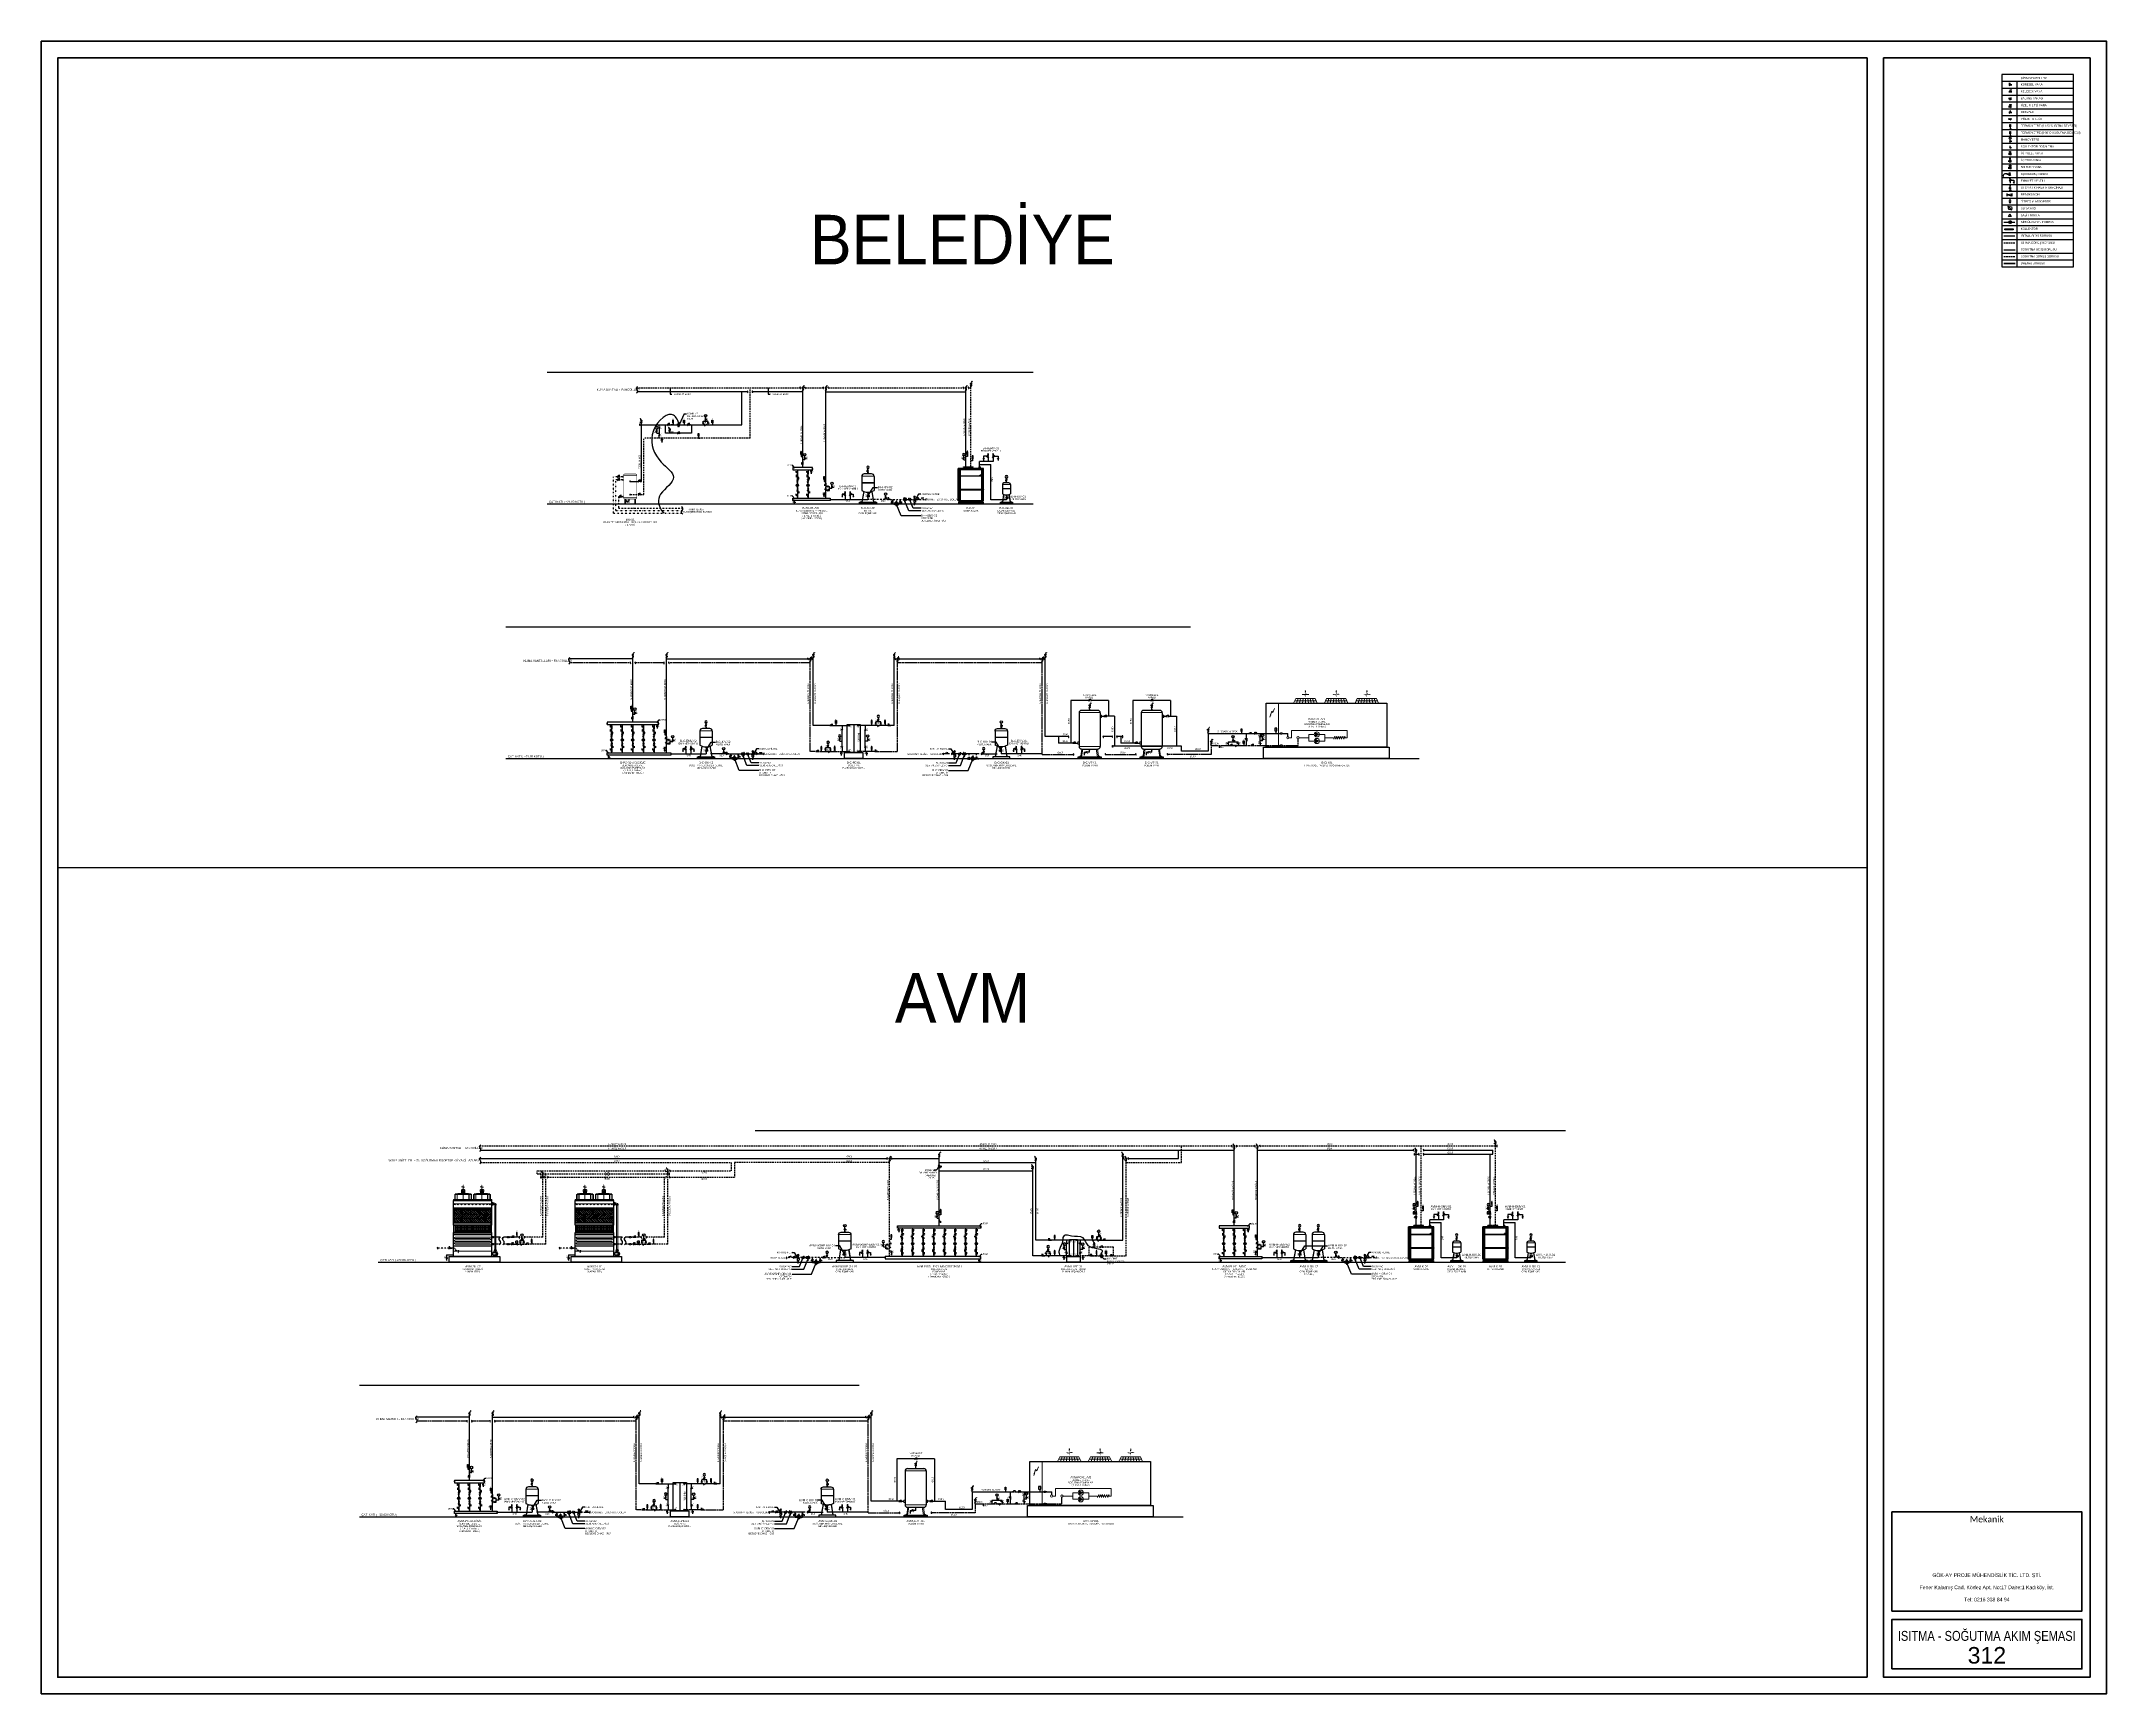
# Model space of a CAD drawing. Header units: centimetres. Extents: x 138114 to 163114, y -131897 to -111897.
import ezdxf
from ezdxf.enums import TextEntityAlignment as Align

# ---------------------------------------------------------------- set-up
doc = ezdxf.new("R2010")
doc.units = ezdxf.units.CM
doc.header["$LTSCALE"] = 1.5
for name, pattern in [('3NOKTA', [1.5, 0.5, -0.25, 0, -0.25, 0, -0.25, 0, -0.25]), ('DASHDOT', [25.4, 12.7, -6.35, 0, -6.35]), ('DASHED', [19.05, 12.7, -6.35]), ('DASHED2', [9.525, 6.35, -3.175]), ('DIVIDE', [31.75, 12.7, -6.35, 0, -6.35, 0, -6.35]), ('DOT', [6.35, 0, -6.35]), ('DUZ_CIZGI', [0]), ('HIDDEN', [9.525, 6.35, -3.175])]:
    doc.linetypes.add(name, pattern=pattern)
for name, color, linetype, lineweight in [('1-BASLIK', 53, 'Continuous', 25), ('T-CIHAZ', 101, 'Continuous', 30), ('T-DRENAJ', 40, 'HIDDEN', 40), ('T-ISITMA', 1, 'Continuous', 30), ('T-SOGUTMA', 130, 'Continuous', 30), ('T-STEXT', 181, 'Continuous', 15), ('T-WSHP-BORUSU', 30, 'Continuous', 30)]:
    doc.layers.add(name, color=color, linetype=linetype, lineweight=lineweight)
for name, color, linetype in [('ST-SU', 4, 'DASHDOT'), ('T-BASLIK', 71, 'Continuous'), ('T-CIHAZ-NO', 62, 'Continuous'), ('T-ITEXT', 32, 'Continuous'), ('T-LEGEND-TURKCE', 33, 'Continuous'), ('T-ORTAK-CIHAZ', 101, 'Continuous'), ('T-SICAK', 1, 'DIVIDE'), ('T-SIRK', 40, '3NOKTA'), ('T-ST-SU', 4, 'DASHDOT'), ('T-TEXT', 85, 'Continuous'), ('T-VANA', 135, 'Continuous'), ('T-VANA-TEXT', 63, 'Continuous'), ('T-WSHPTEXT', 53, 'Continuous')]:
    doc.layers.add(name, color=color, linetype=linetype)
doc.styles.add('ARIAL', font='arial.ttf', dxfattribs={"width": 0.85})
doc.styles.add('ROMANDTW', font='arial.ttf', dxfattribs={"width": 0.7})
doc.styles.add('ROMANS', font='arial.ttf', dxfattribs={"width": 0.7})
doc.styles.add('SIMPLEX', font='SIMPLEX.SHX', dxfattribs={"width": 0.8})
doc.styles.get("Standard").update_dxf_attribs({"font": 'arial.ttf'})
doc.styles.add('TROMANS', font='arial.ttf')
doc.styles.add('xref-antet-A0$0$XREF-ANTET-A0$0$ARIAL', font='calibri.ttf')
doc.styles.add('xref-antet-A0$0$XREF-ANTET-A0$0$ARIAL_ITALIC', font='calibri.ttf')

# ---------------------------------------------------------------- blocks, each defined once
blk = doc.blocks.new('UP_ANTET_01')
at = {"lineweight": 50}
for points in [[(618037, 97966), (618037, 117966), (643037, 117966), (643037, 97966)], [(640137, 98166), (618237, 98166), (618237, 117766), (640137, 117766)], [(642837, 117766), (640337, 117766), (640337, 98166), (642837, 98166)], [(640437, 98966), (640437, 100166), (642737, 100166), (642737, 98966)], [(640437, 98266), (640437, 98866), (642737, 98866), (642737, 98266)]]:
    blk.add_lwpolyline(points, close=True, dxfattribs=at)
blk = doc.blocks.new('GTNZSDFGSDF')
for p, q in [((7, 25), (-7, 25)), ((7, 0), (-7, 0)), ((0, 0), (0, 25)), ((0, 17), (13, 4)), ((17, 8), (9, 0))]:
    blk.add_line(p, q)
blk = doc.blocks.new('KELEBEK')
for p, q in [((7, 10), (-7, 10)), ((7, -10), (-7, -10))]:
    blk.add_line(p, q)
blk.add_lwpolyline([(-7, 0), (12, 0), (12, -15)])
blk = doc.blocks.new('trmmtr')
at = {"layer": 'T-VANA'}
for p, q in [((26, 0), (0, 0)), ((30, 65), (21, 65)), ((30, 57), (21, 57)), ((30, 48), (21, 48)), ((30, 39), (21, 39)), ((26, 69), (26, 0))]:
    blk.add_line(p, q, dxfattribs=at)
blk.add_lwpolyline([(32, 72), (19, 72), (19, 30), (32, 30)], close=True, dxfattribs=at)
at = {"layer": 'T-VANA', "style": 'ROMANS', "width": 0.7}
blk.add_text('T', height=17, dxfattribs=at).set_placement((20, 79))
blk = doc.blocks.new('VANA')
at = {"layer": 'T-VANA'}
for p, q in [((-13, 7), (-13, -7)), ((0, 0), (-13, 7)), ((-13, -7), (0, 0)), ((0, 13), (14, 13)), ((0, 0), (0, 13)), ((0, 0), (13, 7)), ((13, -7), (0, 0)), ((13, 7), (13, -7))]:
    blk.add_line(p, q, dxfattribs=at)
blk = doc.blocks.new('gfdbfcg vf')
for p, q in [((-6, 33), (0, 22)), ((6, 33), (-6, 33)), ((-6, 11), (0, 22)), ((6, 11), (-6, 11)), ((0, 33), (0, 49)), ((0, 22), (6, 33)), ((0, 22), (6, 11)), ((0, 22), (12, 22)), ((0, 0), (0, 11)), ((12, 22), (12, 9))]:
    blk.add_line(p, q)
blk.add_circle((0, 64), 15)
at = {"style": 'ROMANS', "text_generation_flag": 4, "width": 0.7}
blk.add_text('M', height=15.3, rotation=180, dxfattribs=at).set_placement((6, 55))
blk = doc.blocks.new('A$C5C5A6AF1')
at = {"linetype": 'Continuous'}
blk.add_lwpolyline([(0, 7), (-9, 7), (-9, -1)], dxfattribs=at)
blk.add_lwpolyline([(4, 0), (-4, 13), (4, 13), (-4, 0)], close=True, dxfattribs=at)
blk = doc.blocks.new('P')
for points in [[(0, 17), (35, 52), (57, 31), (103, 77), (84, 70)], [(103, 77), (96, 58)]]:
    blk.add_lwpolyline(points)
blk = doc.blocks.new('A$C52EE5F1D')
h = blk.add_hatch()
h.set_pattern_fill('ANSI31', color=256, scale=5, angle=-90, style=0)
h.set_pattern_definition([(315, (-8947.321, 100.9137), (0.44194174, 0.44194174), [])])
h.paths.add_polyline_path([(-6, 53, 0.668179), (0, 40, 0.198912), (5, 42)])
for p, q in [((-6, 53), (5, 42)), ((0, 40), (0, 32)), ((0, 0), (0, 17))]:
    blk.add_line(p, q)
blk.add_circle((0, 47), 7.67)
for name, p, xscale, yscale, zscale, rotation in [('A$C5C5A6AF1', (0, 32), 1.151997189153917, 1.151997189153917, 1.151997189153917, 180), ('P', (-3, 49), -0.25, 0.25, 0.25, 270)]:
    blk.add_blockref(name, p, dxfattribs=dict(xscale=xscale, yscale=yscale, zscale=zscale, rotation=rotation))
blk = doc.blocks.new('Kesme')
blk.add_lwpolyline([(-21.5, -0.2, 0.576786), (-4.8, -2.7, -0.54493), (11.3, -5.9)], format="xyb")
blk = doc.blocks.new('A$C1EB272A8')
for p, q in [((-7, 24), (0, 36)), ((-7, 24), (7, 24)), ((-6, 54), (6, 56)), ((6, 52), (-6, 54)), ((-6, 49), (6, 52)), ((0, 49), (-6, 49)), ((6, 56), (-4, 58)), ((0, 36), (0, 49)), ((12, 42), (0, 36)), ((12, 29), (0, 36)), ((7, 24), (0, 36)), ((0, 24), (0, 0)), ((12, 29), (12, 42)), ((12, 36), (45, 36)), ((38, 16), (45, 4)), ((45, 36), (45, 17)), ((51, 16), (45, 4)), ((45, 4), (45, -4))]:
    blk.add_line(p, q)
blk = doc.blocks.new('UÖGYYNDBFGDVS')
for p, q in [((30, 0), (-30, 0)), ((-50, -20), (-50, -134)), ((50, -20), (50, -134))]:
    blk.add_line(p, q)
at = {"color": 253, "lineweight": 18}
for p, q in [((2, 12), (-3, 12)), ((-3, 12), (-3, 11)), ((-3, 12), (-3, 11)), ((2, 11), (-3, 11)), ((-3, 9), (-3, 11)), ((-3, 11), (-3, 9)), ((0, 9), (-3, 9)), ((-3, 0), (-3, 9)), ((1, 9), (-3, 9)), ((2, 9), (-3, 9)), ((-3, 9), (-3, 9)), ((3, 9), (0, 9)), ((3, 12), (2, 12)), ((3, 11), (2, 11)), ((3, 9), (2, 9)), ((3, 12), (3, 11)), ((3, 12), (3, 11)), ((3, 9), (3, 11)), ((3, 11), (3, 9)), ((3, 0), (3, 9)), ((3, 9), (3, 9)), ((-63, -228), (-63, -233)), ((-63, -228), (-50, -228)), ((-63, -233), (-46, -233)), ((50, -20), (-50, -20)), ((50, -68), (-50, -68)), ((50, -73), (-50, -73)), ((-50, -228), (-35, -141)), ((-46, -233), (-30, -142)), ((-6, -147), (-6, -151)), ((6, -147), (6, -151)), ((46, -233), (30, -142)), ((50, -228), (35, -141)), ((63, -233), (46, -233)), ((63, -228), (50, -228)), ((63, -228), (63, -233))]:
    blk.add_line(p, q, dxfattribs=at)
blk.add_lwpolyline([(-6, -151), (6, -151), (6, -152), (-6, -152)], close=True, dxfattribs=at)
for centre, radius, start, end in [((-30, -20), 20, 90, 180), ((0, -46), 100, 240.1393, 299.8607), ((30, -20), 20, 0, 90)]:
    blk.add_arc(centre, radius, start, end)
blk = doc.blocks.new('A$C538C06E0')
at = {"ltscale": 0.2}
for p, q in [((3, 31), (27, 31)), ((3, 31), (3, 21)), ((15, 0), (15, 23)), ((27, 31), (27, 21))]:
    blk.add_line(p, q, dxfattribs=at)
blk.add_lwpolyline([(30, -12), (30, 12), (0, -12), (0, 12)], close=True)
blk = doc.blocks.new('A$C622B0F86')
for p, q in [((-0.04, 0.22), (0, 0.15)), ((0.04, 0.22), (-0.04, 0.22)), ((-0.04, 0.07), (0, 0.15)), ((0.04, 0.07), (-0.04, 0.07)), ((0, 0.22), (0, 0.32)), ((0, 0.15), (0.04, 0.22)), ((0, 0.15), (0.04, 0.07)), ((0, 0.15), (0.08, 0.15)), ((0, 0), (0, 0.07)), ((0.08, 0.15), (0.08, 0.06))]:
    blk.add_line(p, q)
blk.add_circle((0, 0.42), 0.1)
at = {"style": 'ROMANS', "text_generation_flag": 4, "width": 0.7}
blk.add_text('M', height=0.102, rotation=180, dxfattribs=at).set_placement((0.04, 0.37))
blk = doc.blocks.new('A$C7E5C2832')
at = {"layer": 'T-VANA', "xscale": 1.5, "yscale": 1.5, "zscale": 1.5}
blk.add_blockref('A$C622B0F86', (0, 0), dxfattribs=at)
blk = doc.blocks.new('uymtryduf')
for p, q in [((-5, 9), (5, 9)), ((-5, 9), (-3, 8)), ((-5, 6), (-3, 8)), ((-5, 6), (-3, 4)), ((-5, 3), (-3, 4)), ((-5, 3), (-3, 1)), ((-5, 0), (-3, 1)), ((-5, 0), (5, 0)), ((5, 9), (3, 8)), ((5, 6), (3, 8)), ((5, 6), (3, 4)), ((5, 3), (3, 4)), ((5, 3), (3, 1)), ((5, 0), (3, 1))]:
    blk.add_line(p, q)
blk = doc.blocks.new('RSYJUHJHFGHGFBDSVFG')
for p, q in [((-12, 25, -1576683305), (-16, 14, -1576683305)), ((-12, 25, -1576683305), (-8, 14, -1576683305)), ((-12, -1, -1576683305), (-12, 25, -1576683305)), ((0, 13, -1576683305), (-7, 25, -1576683305)), ((-7, 25, -1576683305), (7, 25, -1576683305)), ((-7, 0, -1576683305), (7, 0, -1576683305)), ((7, 0, -1576683305), (0, 13, -1576683305))]:
    blk.add_line(p, q)
blk = doc.blocks.new('JNESRT')
for p, q in [((-153, 152), (-153, 409)), ((153, 409), (-153, 409)), ((153, 152), (153, 409)), ((-153, 16), (-153, 151)), ((153, 16), (-153, 16)), ((153, 16), (153, 151))]:
    blk.add_line(p, q)
at = {"color": 253, "lineweight": 25}
for p, q in [((-153, 16), (-153, 409)), ((-153, 409), (-153, 409)), ((-153, 409), (-131, 409)), ((-151, 406), (-151, 152)), ((151, 406), (-151, 406)), ((-132, 409), (-131, 409)), ((-132, 16), (-132, 409)), ((-131, 409), (-131, 16)), ((-131, 409), (-17, 409)), ((-131, 409), (-131, 409)), ((-131, 16), (-131, 409)), ((-131, 409), (-131, 396)), ((-131, 396), (-131, 395)), ((-131, 396), (131, 396)), ((-131, 396), (-131, 396)), ((-131, 396), (131, 396)), ((-131, 395), (-131, 317)), ((131, 395), (-131, 395)), ((-131, 317), (131, 317)), ((-131, 317), (-131, 317)), ((-131, 317), (131, 317)), ((-131, 316), (-131, 317)), ((131, 316), (-131, 316)), ((-131, 316), (-131, 156)), ((-92, 424), (-92, 427)), ((-92, 427), (-35, 427)), ((-92, 424), (-35, 424)), ((-83, 427), (-83, 428)), ((-83, 428), (-43, 428)), ((-83, 427), (-83, 427)), ((-82, 424), (-82, 424)), ((-79, 419), (-81, 424)), ((-81, 409), (-46, 409)), ((-79, 416), (-79, 419)), ((-79, 416), (-48, 416)), ((-79, 416), (-79, 409)), ((-79, 409), (-79, 409)), ((-77, 424), (-77, 424)), ((-70, 428), (-66, 428)), ((-66, 428), (-63, 428)), ((-63, 428), (-60, 428)), ((-60, 428), (-57, 428)), ((-58, 409), (-58, 409)), ((-49, 424), (-49, 424)), ((-48, 419), (-45, 424)), ((-48, 416), (-48, 419)), ((-48, 416), (-48, 409)), ((-48, 409), (-48, 409)), ((-44, 424), (-44, 424)), ((-43, 427), (-43, 428)), ((-43, 427), (-43, 427)), ((-35, 424), (-35, 427)), ((-28, 424), (-28, 427)), ((-28, 427), (28, 427)), ((-28, 424), (28, 424)), ((-20, 427), (-20, 428)), ((-20, 428), (20, 428)), ((-20, 427), (-20, 427)), ((-19, 424), (-19, 424)), ((-15, 419), (-18, 424)), ((-17, 409), (17, 409)), ((-15, 416), (-15, 419)), ((-15, 416), (15, 416)), ((-15, 416), (-15, 409)), ((-15, 409), (-15, 409)), ((-14, 424), (-14, 424)), ((-7, 428), (-3, 428)), ((-3, 428), (0, 428)), ((0, 428), (3, 428)), ((3, 428), (7, 428)), ((5, 409), (5, 409)), ((14, 424), (14, 424)), ((15, 419), (18, 424)), ((15, 416), (15, 419)), ((15, 416), (15, 409)), ((15, 409), (15, 409)), ((17, 409), (131, 409)), ((19, 424), (19, 424)), ((20, 427), (20, 428)), ((20, 427), (20, 427)), ((28, 424), (28, 427)), ((97, 428), (97, 409)), ((110, 428), (97, 428)), ((98, 428), (98, 409)), ((109, 324), (108, 326)), ((108, 326), (108, 326)), ((108, 326), (109, 324)), ((109, 428), (109, 409)), ((110, 326), (109, 324)), ((109, 324), (110, 324)), ((110, 428), (110, 409)), ((110, 324), (111, 326)), ((111, 326), (110, 326)), ((110, 320), (111, 321)), ((110, 321), (110, 320)), ((110, 321), (110, 321)), ((110, 320), (110, 321)), ((111, 320), (110, 320)), ((111, 326), (111, 324)), ((112, 326), (111, 326)), ((111, 324), (112, 324)), ((111, 321), (111, 320)), ((111, 321), (111, 321)), ((111, 320), (111, 321)), ((111, 321), (111, 320)), ((111, 321), (111, 321)), ((111, 320), (111, 320)), ((112, 324), (112, 326)), ((114, 326), (112, 326)), ((112, 326), (112, 324)), ((112, 324), (114, 324)), ((112, 321), (113, 321)), ((112, 321), (112, 321)), ((112, 321), (112, 321)), ((112, 320), (112, 321)), ((112, 321), (112, 320)), ((113, 321), (112, 321)), ((112, 320), (112, 320)), ((114, 325), (113, 325)), ((113, 325), (113, 325)), ((113, 325), (114, 325)), ((114, 324), (113, 324)), ((113, 324), (113, 324)), ((113, 324), (114, 324)), ((113, 321), (113, 321)), ((113, 321), (113, 321)), ((113, 321), (113, 321)), ((113, 321), (113, 321)), ((113, 321), (114, 321)), ((113, 320), (113, 320)), ((113, 320), (113, 321)), ((113, 321), (113, 321)), ((113, 321), (113, 321)), ((113, 321), (113, 321)), ((113, 321), (113, 321)), ((113, 321), (114, 321)), ((113, 321), (113, 321)), ((113, 321), (113, 321)), ((113, 321), (113, 321)), ((113, 321), (113, 321)), ((113, 321), (113, 321)), ((113, 321), (113, 321)), ((113, 321), (113, 321)), ((113, 321), (113, 321)), ((113, 321), (113, 321)), ((113, 321), (113, 321)), ((113, 321), (113, 321)), ((113, 321), (113, 321)), ((113, 320), (113, 321)), ((113, 320), (113, 320)), ((114, 320), (113, 320)), ((113, 320), (113, 320)), ((113, 320), (113, 320)), ((113, 320), (113, 320)), ((113, 320), (113, 320)), ((113, 320), (113, 320)), ((113, 320), (113, 320)), ((113, 320), (113, 320)), ((113, 320), (113, 320)), ((113, 320), (113, 320)), ((113, 320), (113, 320)), ((113, 320), (113, 320)), ((113, 320), (113, 320)), ((113, 320), (113, 320)), ((113, 320), (113, 320)), ((113, 320), (113, 320)), ((113, 320), (113, 320)), ((113, 320), (113, 320)), ((113, 320), (113, 320)), ((113, 320), (113, 320)), ((113, 320), (113, 320)), ((113, 320), (113, 320)), ((113, 320), (113, 320)), ((113, 320), (113, 320)), ((113, 320), (113, 320)), ((113, 320), (113, 320)), ((113, 320), (113, 320)), ((113, 320), (113, 320)), ((113, 320), (113, 320)), ((113, 320), (113, 320)), ((113, 320), (113, 320)), ((114, 320), (113, 320)), ((114, 325), (114, 326)), ((114, 324), (114, 325)), ((114, 324), (114, 324)), ((114, 321), (114, 321)), ((114, 321), (114, 321)), ((114, 321), (114, 321)), ((114, 321), (114, 321)), ((114, 321), (114, 321)), ((114, 321), (114, 321)), ((114, 321), (114, 321)), ((114, 321), (114, 321)), ((114, 321), (114, 321)), ((114, 321), (114, 321)), ((114, 321), (114, 321)), ((114, 321), (114, 321)), ((114, 321), (114, 321)), ((114, 321), (114, 321)), ((114, 321), (114, 321)), ((114, 321), (114, 321)), ((114, 321), (114, 321)), ((114, 321), (114, 320)), ((114, 320), (114, 320)), ((114, 321), (114, 321)), ((114, 321), (114, 321)), ((114, 321), (114, 321)), ((114, 321), (114, 321)), ((114, 321), (114, 321)), ((114, 321), (114, 321)), ((114, 321), (114, 321)), ((114, 321), (114, 321)), ((114, 321), (114, 321)), ((114, 321), (114, 321)), ((114, 321), (114, 321)), ((114, 321), (114, 321)), ((114, 321), (114, 321)), ((114, 321), (114, 321)), ((114, 321), (114, 321)), ((114, 321), (114, 321)), ((114, 321), (114, 321)), ((114, 321), (114, 321)), ((114, 321), (114, 321)), ((114, 320), (114, 320)), ((114, 321), (114, 320)), ((114, 321), (114, 321)), ((114, 321), (114, 321)), ((114, 321), (114, 321)), ((114, 320), (114, 320)), ((114, 320), (114, 320)), ((114, 320), (114, 320)), ((114, 320), (114, 320)), ((114, 320), (114, 320)), ((114, 320), (114, 320)), ((114, 320), (114, 320)), ((114, 320), (114, 320)), ((114, 320), (114, 320)), ((114, 320), (114, 320)), ((114, 320), (114, 320)), ((114, 320), (114, 320)), ((114, 320), (114, 320)), ((114, 320), (114, 320)), ((114, 320), (114, 320)), ((114, 320), (114, 320)), ((114, 320), (114, 320)), ((114, 320), (114, 320)), ((114, 320), (114, 320)), ((114, 320), (114, 320)), ((114, 320), (114, 320)), ((114, 320), (114, 320)), ((114, 320), (114, 320)), ((114, 320), (114, 320)), ((114, 320), (114, 320)), ((114, 320), (114, 320)), ((114, 320), (114, 320)), ((114, 320), (114, 320)), ((114, 320), (114, 320)), ((114, 320), (114, 320)), ((114, 320), (114, 320)), ((114, 320), (114, 320)), ((114, 320), (114, 320)), ((114, 320), (114, 320)), ((114, 320), (114, 320)), ((114, 320), (114, 320)), ((114, 320), (114, 320)), ((114, 320), (114, 320)), ((114, 320), (114, 320)), ((114, 320), (114, 320)), ((114, 320), (114, 320)), ((114, 320), (114, 320)), ((114, 320), (114, 320)), ((114, 320), (114, 320)), ((114, 320), (114, 320)), ((114, 320), (114, 320)), ((114, 320), (114, 320)), ((114, 320), (114, 320)), ((117, 327), (115, 327)), ((115, 326), (117, 326)), ((115, 326), (116, 326)), ((116, 326), (115, 326)), ((116, 325), (115, 325)), ((115, 325), (115, 325)), ((115, 325), (116, 325)), ((115, 324), (117, 324)), ((117, 324), (115, 324)), ((116, 324), (115, 324)), ((115, 323), (116, 323)), ((116, 323), (115, 323)), ((115, 323), (115, 322)), ((115, 322), (116, 322)), ((115, 321), (115, 321)), ((115, 321), (115, 321)), ((115, 321), (115, 321)), ((115, 321), (115, 321)), ((115, 321), (115, 321)), ((115, 321), (115, 321)), ((115, 321), (115, 321)), ((115, 321), (115, 321)), ((115, 321), (115, 321)), ((115, 321), (115, 321)), ((116, 321), (115, 321)), ((115, 321), (116, 321)), ((115, 321), (115, 321)), ((115, 321), (115, 321)), ((115, 321), (115, 321)), ((115, 321), (115, 321)), ((115, 321), (115, 321)), ((115, 321), (115, 321)), ((115, 321), (115, 321)), ((115, 321), (115, 321)), ((115, 321), (115, 321)), ((115, 321), (115, 321)), ((115, 321), (115, 321)), ((115, 321), (115, 321)), ((115, 321), (115, 321)), ((115, 321), (115, 321)), ((115, 321), (115, 321)), ((115, 321), (115, 321)), ((115, 321), (115, 321)), ((115, 321), (115, 321)), ((115, 321), (115, 321)), ((115, 321), (115, 321)), ((115, 321), (115, 321)), ((115, 321), (115, 321)), ((115, 321), (115, 321)), ((115, 321), (115, 321)), ((115, 321), (115, 321)), ((115, 321), (115, 321)), ((115, 321), (115, 321)), ((115, 321), (115, 321)), ((115, 321), (115, 321)), ((115, 321), (115, 321)), ((115, 320), (115, 321)), ((115, 321), (115, 320)), ((115, 321), (115, 321)), ((115, 321), (115, 321)), ((115, 321), (115, 321)), ((115, 321), (115, 321)), ((115, 321), (115, 321)), ((115, 321), (115, 321)), ((115, 321), (115, 321)), ((115, 321), (115, 321)), ((115, 321), (115, 321)), ((115, 321), (115, 321)), ((115, 320), (115, 320)), ((115, 320), (115, 320)), ((115, 320), (115, 320)), ((115, 320), (115, 320)), ((115, 320), (115, 320)), ((115, 320), (115, 320)), ((115, 320), (115, 320)), ((115, 320), (115, 320)), ((115, 320), (115, 320)), ((115, 320), (115, 320)), ((115, 320), (115, 320)), ((115, 320), (115, 320)), ((115, 320), (115, 320)), ((115, 320), (115, 320)), ((115, 320), (115, 320)), ((115, 320), (115, 320)), ((115, 320), (115, 320)), ((115, 320), (115, 320)), ((115, 320), (115, 320)), ((115, 320), (115, 320)), ((115, 320), (115, 320)), ((115, 320), (115, 320)), ((115, 320), (115, 320)), ((115, 320), (115, 320)), ((115, 320), (115, 320)), ((115, 320), (115, 320)), ((115, 320), (115, 320)), ((115, 320), (115, 320)), ((115, 320), (115, 320)), ((115, 320), (115, 320)), ((115, 320), (115, 320)), ((115, 320), (115, 320)), ((115, 320), (115, 320)), ((115, 320), (115, 320)), ((115, 320), (115, 320)), ((116, 320), (115, 320)), ((115, 320), (116, 320)), ((115, 320), (115, 320)), ((115, 320), (115, 320)), ((115, 320), (115, 320)), ((115, 320), (115, 320)), ((115, 320), (115, 320)), ((115, 320), (115, 320)), ((115, 320), (115, 320)), ((115, 320), (115, 320)), ((115, 320), (115, 320)), ((115, 320), (115, 320)), ((115, 320), (115, 320)), ((115, 320), (115, 320)), ((115, 320), (115, 320)), ((115, 320), (115, 320)), ((115, 320), (115, 320)), ((115, 320), (115, 320)), ((115, 320), (115, 320)), ((115, 320), (115, 320)), ((115, 320), (115, 320)), ((115, 320), (115, 320)), ((115, 320), (115, 320)), ((115, 320), (115, 320)), ((115, 320), (115, 320)), ((115, 320), (115, 320)), ((115, 320), (115, 320)), ((115, 320), (115, 320)), ((115, 320), (115, 320)), ((116, 321), (117, 321)), ((116, 320), (116, 321)), ((116, 321), (116, 321)), ((116, 321), (117, 321)), ((116, 321), (116, 321)), ((116, 320), (116, 321)), ((117, 320), (116, 320)), ((116, 320), (116, 320)), ((116, 320), (116, 320)), ((116, 320), (116, 320)), ((117, 320), (116, 320)), ((116, 320), (116, 320)), ((116, 320), (116, 320)), ((117, 326), (117, 327)), ((117, 324), (117, 324)), ((117, 320), (117, 320)), ((117, 320), (117, 321)), ((117, 321), (117, 321)), ((117, 321), (117, 321)), ((117, 321), (117, 321)), ((117, 321), (117, 321)), ((117, 321), (117, 321)), ((117, 321), (117, 321)), ((117, 321), (117, 321)), ((117, 321), (118, 321)), ((117, 321), (118, 321)), ((117, 321), (117, 321)), ((117, 321), (117, 321)), ((117, 321), (117, 321)), ((117, 321), (117, 321)), ((117, 321), (117, 321)), ((117, 321), (117, 321)), ((117, 321), (117, 321)), ((117, 321), (117, 321)), ((117, 321), (117, 321)), ((117, 321), (117, 321)), ((117, 321), (117, 321)), ((117, 321), (117, 321)), ((117, 320), (117, 321)), ((117, 320), (117, 320)), ((117, 321), (117, 321)), ((117, 321), (117, 321)), ((117, 321), (117, 321)), ((117, 321), (117, 321)), ((117, 321), (117, 321)), ((117, 321), (117, 321)), ((117, 321), (117, 321)), ((117, 321), (117, 321)), ((117, 321), (117, 321)), ((117, 321), (117, 320)), ((117, 320), (117, 320)), ((117, 321), (117, 321)), ((117, 321), (117, 321)), ((117, 321), (117, 321)), ((117, 321), (117, 321)), ((117, 321), (117, 321)), ((117, 320), (117, 320)), ((117, 321), (117, 320)), ((117, 321), (117, 321)), ((117, 321), (117, 321)), ((117, 321), (117, 321)), ((117, 321), (117, 321)), ((117, 321), (117, 321)), ((117, 321), (117, 321)), ((117, 321), (117, 321)), ((117, 321), (117, 321)), ((117, 321), (117, 321)), ((117, 321), (117, 321)), ((118, 320), (117, 320)), ((117, 320), (117, 320)), ((117, 320), (117, 320)), ((117, 320), (117, 320)), ((117, 320), (117, 320)), ((117, 320), (117, 320)), ((117, 320), (117, 320)), ((117, 320), (117, 320)), ((117, 320), (117, 320)), ((117, 320), (117, 320)), ((117, 320), (117, 320)), ((117, 320), (117, 320)), ((117, 320), (117, 320)), ((117, 320), (117, 320)), ((117, 320), (117, 320)), ((117, 320), (117, 320)), ((117, 320), (117, 320)), ((117, 320), (117, 320)), ((117, 320), (117, 320)), ((117, 320), (117, 320)), ((117, 320), (117, 320)), ((117, 320), (117, 320)), ((117, 320), (117, 320)), ((117, 320), (117, 320)), ((117, 320), (117, 320)), ((117, 320), (117, 320)), ((117, 320), (117, 320)), ((117, 320), (117, 320)), ((117, 320), (117, 320)), ((117, 320), (117, 320)), ((117, 320), (117, 320)), ((118, 320), (117, 320)), ((117, 320), (117, 320)), ((117, 320), (117, 320)), ((117, 320), (117, 320)), ((117, 320), (117, 320)), ((117, 320), (117, 320)), ((117, 320), (117, 320)), ((117, 320), (117, 320)), ((117, 320), (117, 320)), ((117, 320), (117, 320)), ((117, 320), (117, 320)), ((117, 320), (117, 320)), ((117, 320), (117, 320)), ((117, 320), (117, 320)), ((119, 326), (118, 326)), ((118, 326), (118, 324)), ((118, 324), (118, 325)), ((118, 325), (119, 324)), ((118, 324), (118, 324)), ((118, 321), (118, 321)), ((118, 321), (118, 321)), ((118, 321), (118, 321)), ((118, 321), (118, 321)), ((118, 321), (118, 321)), ((118, 321), (118, 321)), ((118, 321), (118, 321)), ((118, 321), (118, 321)), ((118, 321), (118, 321)), ((118, 321), (118, 321)), ((118, 321), (118, 321)), ((118, 321), (118, 321)), ((118, 321), (118, 321)), ((118, 321), (118, 321)), ((118, 321), (118, 321)), ((118, 321), (118, 321)), ((118, 321), (118, 321)), ((118, 321), (118, 321)), ((118, 321), (118, 321)), ((118, 321), (118, 321)), ((118, 321), (118, 320)), ((118, 320), (118, 320)), ((118, 321), (118, 321)), ((118, 321), (118, 321)), ((118, 321), (118, 321)), ((118, 321), (118, 321)), ((118, 321), (118, 321)), ((118, 321), (118, 321)), ((118, 321), (118, 321)), ((118, 321), (118, 321)), ((118, 321), (118, 321)), ((118, 321), (118, 321)), ((118, 321), (118, 321)), ((118, 321), (118, 321)), ((118, 321), (118, 321)), ((118, 321), (118, 321)), ((118, 321), (118, 321)), ((118, 320), (118, 320)), ((118, 321), (118, 320)), ((118, 321), (118, 321)), ((118, 321), (118, 321)), ((118, 321), (118, 321)), ((118, 321), (118, 321)), ((118, 321), (118, 321)), ((118, 321), (118, 321)), ((118, 321), (118, 321)), ((118, 320), (119, 320)), ((118, 320), (118, 320)), ((118, 320), (118, 320)), ((118, 320), (118, 320)), ((118, 320), (118, 320)), ((118, 320), (118, 320)), ((118, 320), (118, 320)), ((118, 320), (118, 320)), ((118, 320), (118, 320)), ((118, 320), (118, 320)), ((118, 320), (118, 320)), ((118, 320), (118, 320)), ((118, 320), (118, 320)), ((118, 320), (118, 320)), ((118, 320), (118, 320)), ((118, 320), (118, 320)), ((118, 320), (118, 320)), ((118, 320), (118, 320)), ((118, 320), (118, 320)), ((118, 320), (118, 320)), ((118, 320), (118, 320)), ((118, 320), (118, 320)), ((118, 320), (118, 320)), ((118, 320), (118, 320)), ((118, 320), (118, 320)), ((118, 320), (118, 320)), ((118, 320), (118, 320)), ((118, 320), (118, 320)), ((118, 320), (118, 320)), ((118, 320), (118, 320)), ((118, 320), (118, 320)), ((118, 320), (118, 320)), ((118, 320), (118, 320)), ((118, 320), (118, 320)), ((118, 320), (118, 320)), ((118, 320), (118, 320)), ((118, 320), (118, 320)), ((118, 320), (118, 320)), ((118, 320), (118, 320)), ((118, 320), (118, 320)), ((118, 320), (118, 320)), ((118, 320), (118, 320)), ((118, 320), (118, 320)), ((118, 320), (118, 320)), ((118, 320), (118, 320)), ((118, 320), (118, 320)), ((118, 320), (118, 320)), ((118, 320), (118, 320)), ((118, 320), (118, 320)), ((118, 320), (118, 320)), ((118, 320), (118, 320)), ((120, 326), (119, 326)), ((119, 326), (119, 325)), ((119, 325), (119, 326)), ((119, 324), (120, 325)), ((119, 324), (119, 324)), ((119, 321), (119, 321)), ((119, 321), (119, 321)), ((119, 321), (119, 321)), ((119, 321), (119, 321)), ((119, 321), (119, 321)), ((119, 321), (119, 321)), ((119, 321), (119, 321)), ((119, 321), (119, 321)), ((119, 321), (119, 321)), ((119, 321), (119, 321)), ((119, 321), (119, 321)), ((119, 321), (119, 321)), ((119, 321), (119, 321)), ((119, 321), (119, 321)), ((119, 321), (119, 321)), ((119, 321), (119, 321)), ((119, 321), (119, 321)), ((119, 321), (119, 321)), ((118, 321), (119, 321)), ((118, 321), (118, 321)), ((118, 321), (118, 321)), ((118, 321), (118, 321)), ((118, 321), (118, 321)), ((119, 321), (118, 321)), ((119, 320), (119, 321)), ((119, 320), (119, 320)), ((119, 320), (119, 320)), ((119, 320), (119, 320)), ((119, 321), (119, 320)), ((119, 321), (119, 321)), ((119, 321), (119, 321)), ((119, 321), (119, 321)), ((119, 321), (119, 321)), ((119, 321), (119, 321)), ((119, 321), (119, 321)), ((119, 321), (119, 321)), ((119, 321), (119, 321)), ((119, 321), (119, 321)), ((119, 321), (119, 321)), ((119, 321), (119, 321)), ((119, 321), (119, 321)), ((119, 321), (119, 321)), ((119, 321), (119, 321)), ((119, 321), (119, 321)), ((119, 321), (119, 321)), ((119, 321), (119, 321)), ((119, 321), (119, 321)), ((119, 321), (119, 321)), ((119, 321), (119, 321)), ((119, 321), (119, 321)), ((119, 321), (119, 321)), ((119, 321), (119, 321)), ((119, 321), (119, 321)), ((119, 321), (119, 321)), ((119, 321), (119, 321)), ((119, 321), (119, 321)), ((119, 321), (119, 321)), ((119, 321), (119, 321)), ((119, 320), (119, 320)), ((119, 320), (119, 320)), ((119, 320), (119, 320)), ((119, 320), (119, 320)), ((119, 320), (119, 320)), ((119, 320), (119, 320)), ((119, 320), (119, 320)), ((119, 320), (119, 320)), ((119, 320), (119, 320)), ((119, 320), (119, 320)), ((119, 320), (119, 320)), ((119, 320), (119, 320)), ((119, 320), (119, 320)), ((119, 320), (119, 320)), ((119, 320), (119, 320)), ((119, 320), (119, 320)), ((119, 320), (119, 320)), ((119, 320), (119, 320)), ((119, 320), (119, 320)), ((119, 320), (119, 320)), ((119, 320), (119, 320)), ((119, 320), (119, 320)), ((119, 320), (119, 320)), ((119, 320), (119, 320)), ((119, 320), (119, 320)), ((119, 320), (119, 320)), ((119, 320), (119, 320)), ((119, 320), (119, 320)), ((119, 320), (119, 320)), ((119, 320), (119, 320)), ((119, 320), (119, 320)), ((119, 320), (119, 320)), ((119, 320), (119, 320)), ((119, 320), (119, 320)), ((118, 320), (118, 320)), ((119, 320), (118, 320)), ((119, 320), (119, 320)), ((119, 320), (119, 320)), ((119, 320), (119, 320)), ((119, 320), (119, 320)), ((119, 320), (119, 320)), ((119, 320), (119, 320)), ((119, 320), (119, 320)), ((119, 320), (119, 320)), ((119, 320), (119, 320)), ((119, 320), (119, 320)), ((119, 320), (119, 320)), ((119, 320), (119, 320)), ((119, 320), (119, 320)), ((119, 320), (119, 320)), ((119, 320), (119, 320)), ((119, 320), (119, 320)), ((119, 320), (119, 320)), ((119, 320), (119, 320)), ((119, 320), (119, 320)), ((119, 320), (119, 320)), ((119, 320), (119, 320)), ((119, 320), (119, 320)), ((119, 320), (119, 320)), ((119, 320), (119, 320)), ((119, 320), (119, 320)), ((119, 320), (119, 320)), ((119, 320), (119, 320)), ((119, 320), (119, 320)), ((119, 320), (119, 320)), ((119, 320), (119, 320)), ((119, 320), (119, 320)), ((119, 320), (119, 320)), ((119, 320), (119, 320)), ((119, 320), (119, 320)), ((119, 320), (119, 320)), ((119, 320), (119, 320)), ((119, 320), (119, 320)), ((119, 320), (119, 320)), ((119, 320), (119, 320)), ((119, 320), (119, 320)), ((119, 320), (119, 320)), ((119, 320), (119, 320)), ((119, 320), (119, 320)), ((120, 324), (120, 326)), ((121, 326), (120, 324)), ((120, 325), (120, 324)), ((120, 324), (120, 324)), ((120, 324), (121, 324)), ((120, 321), (121, 321)), ((120, 321), (120, 321)), ((120, 321), (120, 321)), ((120, 321), (120, 321)), ((120, 321), (120, 321)), ((120, 321), (120, 321)), ((120, 321), (120, 321)), ((120, 321), (120, 321)), ((120, 321), (120, 321)), ((120, 321), (120, 321)), ((120, 321), (120, 321)), ((120, 321), (120, 321)), ((120, 321), (120, 321)), ((120, 321), (120, 321)), ((120, 321), (120, 321)), ((120, 321), (120, 321)), ((120, 321), (120, 321)), ((120, 321), (120, 321)), ((120, 321), (120, 321)), ((120, 321), (120, 321)), ((120, 321), (120, 321)), ((120, 321), (120, 321)), ((120, 321), (120, 321)), ((120, 321), (120, 321)), ((120, 321), (120, 321)), ((120, 321), (120, 321)), ((120, 321), (120, 321)), ((120, 321), (120, 321)), ((120, 320), (120, 321)), ((120, 320), (120, 320)), ((120, 320), (120, 320)), ((120, 320), (120, 320)), ((120, 321), (120, 320)), ((120, 321), (120, 321)), ((120, 321), (120, 321)), ((120, 321), (120, 321)), ((120, 321), (120, 321)), ((120, 321), (120, 321)), ((120, 321), (120, 321)), ((120, 321), (120, 321)), ((120, 321), (120, 321)), ((120, 321), (120, 321)), ((120, 321), (120, 321)), ((120, 321), (120, 321)), ((120, 321), (120, 321)), ((120, 321), (120, 321)), ((120, 321), (120, 321)), ((120, 321), (120, 321)), ((120, 321), (120, 321)), ((120, 321), (120, 321)), ((120, 321), (120, 321)), ((120, 321), (120, 321)), ((120, 321), (120, 321)), ((120, 321), (120, 321)), ((120, 321), (120, 321)), ((121, 321), (120, 321)), ((120, 320), (120, 320)), ((120, 320), (120, 320)), ((120, 320), (120, 320)), ((120, 320), (120, 320)), ((120, 320), (120, 320)), ((120, 320), (120, 320)), ((120, 320), (120, 320)), ((120, 320), (120, 320)), ((120, 320), (120, 320)), ((120, 320), (120, 320)), ((120, 320), (120, 320)), ((120, 320), (120, 320)), ((120, 320), (120, 320)), ((121, 320), (120, 320)), ((120, 320), (121, 320)), ((120, 320), (120, 320)), ((120, 320), (120, 320)), ((120, 320), (120, 320)), ((120, 320), (120, 320)), ((120, 320), (120, 320)), ((120, 320), (120, 320)), ((120, 320), (120, 320)), ((120, 320), (120, 320)), ((120, 320), (120, 320)), ((120, 320), (120, 320)), ((120, 320), (120, 320)), ((120, 320), (120, 320)), ((120, 320), (120, 320)), ((120, 320), (120, 320)), ((120, 320), (120, 320)), ((120, 320), (120, 320)), ((120, 320), (120, 320)), ((120, 320), (120, 320)), ((120, 320), (120, 320)), ((120, 320), (120, 320)), ((120, 320), (120, 320)), ((120, 320), (120, 320)), ((120, 320), (120, 320)), ((120, 320), (120, 320)), ((120, 320), (120, 320)), ((120, 320), (120, 320)), ((120, 320), (120, 320)), ((120, 320), (120, 320)), ((120, 320), (120, 320)), ((120, 320), (120, 320)), ((120, 320), (120, 320)), ((120, 320), (120, 320)), ((120, 320), (120, 320)), ((120, 320), (120, 320)), ((120, 320), (120, 320)), ((121, 320), (120, 320)), ((120, 320), (121, 320)), ((120, 320), (120, 320)), ((120, 320), (120, 320)), ((120, 320), (120, 320)), ((120, 320), (120, 320)), ((120, 320), (120, 320)), ((120, 320), (120, 320)), ((122, 326), (121, 326)), ((121, 324), (121, 324)), ((121, 324), (122, 324)), ((121, 320), (122, 321)), ((121, 321), (122, 321)), ((121, 320), (121, 321)), ((121, 321), (121, 321)), ((121, 321), (121, 321)), ((121, 321), (121, 321)), ((121, 321), (121, 321)), ((121, 321), (121, 321)), ((121, 321), (121, 321)), ((121, 321), (121, 321)), ((122, 320), (121, 320)), ((121, 320), (121, 320)), ((121, 320), (121, 320)), ((122, 320), (121, 320)), ((121, 320), (121, 320)), ((121, 320), (121, 320)), ((121, 320), (121, 320)), ((121, 320), (121, 320)), ((121, 320), (121, 320)), ((121, 320), (121, 320)), ((121, 320), (121, 320)), ((121, 320), (121, 320)), ((121, 320), (121, 320)), ((121, 320), (121, 320)), ((121, 320), (121, 320)), ((121, 320), (121, 320)), ((121, 320), (121, 320)), ((121, 320), (121, 320)), ((121, 320), (121, 320)), ((121, 320), (121, 320)), ((121, 320), (121, 320)), ((121, 320), (121, 320)), ((121, 320), (121, 320)), ((121, 320), (121, 320)), ((121, 320), (121, 320)), ((121, 320), (121, 320)), ((121, 320), (121, 320)), ((121, 320), (121, 320)), ((121, 320), (121, 320)), ((121, 320), (121, 320)), ((123, 324), (122, 326)), ((122, 325), (122, 325)), ((122, 325), (122, 325)), ((122, 325), (122, 325)), ((122, 324), (122, 324)), ((122, 324), (123, 324)), ((122, 321), (122, 320)), ((122, 321), (122, 320)), ((122, 321), (123, 321)), ((122, 320), (122, 321)), ((122, 320), (122, 320)), ((122, 320), (122, 320)), ((123, 320), (122, 320)), ((124, 326), (123, 326)), ((123, 326), (123, 324)), ((123, 324), (124, 324)), ((123, 321), (123, 320)), ((123, 320), (123, 320)), ((123, 320), (123, 320)), ((125, 325), (124, 326)), ((124, 325), (125, 324)), ((124, 324), (124, 325)), ((124, 321), (124, 321)), ((124, 321), (124, 321)), ((124, 320), (124, 320)), ((124, 320), (125, 320)), ((125, 320), (124, 320)), ((124, 320), (124, 320)), ((124, 320), (125, 320)), ((126, 326), (125, 326)), ((125, 326), (125, 325)), ((125, 324), (126, 324)), ((125, 320), (125, 320)), ((125, 320), (125, 320)), ((125, 320), (125, 320)), ((127, 326), (126, 326)), ((126, 326), (126, 324)), ((126, 324), (126, 326)), ((126, 324), (127, 324)), ((128, 325), (127, 326)), ((127, 325), (128, 324)), ((127, 324), (127, 325)), ((129, 326), (128, 326)), ((128, 326), (128, 325)), ((128, 324), (129, 324)), ((129, 324), (129, 326)), ((153, 409), (131, 409)), ((132, 409), (131, 409)), ((131, 409), (131, 16)), ((131, 409), (131, 16)), ((131, 409), (131, 409)), ((131, 396), (131, 409)), ((131, 395), (131, 396)), ((131, 396), (131, 396)), ((131, 317), (131, 395)), ((131, 317), (131, 317)), ((131, 317), (131, 316)), ((131, 156), (131, 316)), ((132, 16), (132, 409)), ((151, 152), (151, 406)), ((153, 16), (153, 409)), ((153, 409), (153, 409)), ((153, 152), (-153, 152)), ((-153, 152), (-153, 151)), ((-153, 151), (153, 151)), ((-151, 152), (-151, 151)), ((-151, 151), (-151, 19)), ((-151, 19), (151, 19)), ((-131, 155), (-131, 156)), ((-37, 155), (-131, 155)), ((-131, 155), (-131, 155)), ((131, 155), (-131, 155)), ((-131, 155), (-131, 16)), ((-130, 17), (-130, 16)), ((-111, 17), (-130, 17)), ((-130, 16), (-130, 3)), ((-127, 0), (-111, 0)), ((-124, 6), (-124, 14)), ((-123, 16), (-117, 16)), ((-117, 5), (-123, 5)), ((-115, 14), (-115, 6)), ((-111, 16), (-111, 17)), ((-111, 0), (-111, 16)), ((-111, 0), (111, 0)), ((-37, 155), (37, 155)), ((131, 155), (37, 155)), ((130, 17), (111, 17)), ((111, 17), (111, 16)), ((111, 16), (111, 0)), ((111, 0), (127, 0)), ((115, 6), (115, 14)), ((117, 16), (123, 16)), ((123, 5), (117, 5)), ((124, 14), (124, 6)), ((130, 16), (130, 17)), ((130, 3), (130, 16)), ((131, 156), (131, 155)), ((131, 155), (131, 155)), ((131, 16), (131, 155)), ((151, 151), (151, 152)), ((151, 19), (151, 151)), ((153, 152), (153, 151))]:
    blk.add_line(p, q, dxfattribs=at)
blk.add_lwpolyline([(153, 409), (-153, 409), (-153, 16), (153, 16)], close=True)
for centre, radius, start, end in [((115, 326), 0.648, 90, 270), ((115, 326), 0.115, 91.5622, 268.4378), ((115, 324), 0.648, 90, 270), ((115, 324), 0.115, 91.5622, 268.4378), ((116, 325), 0.112, 270, 90), ((116, 325), 0.659, 270, 90), ((116, 323), 0.659, 270, 90), ((116, 323), 0.112, 270, 90), ((125, 321), 0.341, 159.6018, 180.5281), ((125, 321), 0.261, 82.4148, 159.4519), ((125, 320), 0.611, 71.7395, 113.0324), ((125, 321), 0.398, 115.6542, 174.0648), ((126, 319), 1.87, 127.795, 139.1705), ((125, 320), 0.521, 138.3691, 169.6765), ((125, 321), 0.265, 33.3168, 89.5804), ((125, 321), 0.284, 324.9439, 28.5854), ((124, 321), 0.971, 312.2267, 326.6324), ((124, 321), 0.747, 305.6089, 349.2926), ((125, 321), 0.39, 356.057, 70.3994), ((-127, 3), 2.71, 180, 270), ((-123, 14), 1.63, 94.3298, 180), ((-123, 6), 1.63, 180, 270), ((-123, 14), 1.63, 90, 94.3298), ((-117, 14), 1.63, 0, 85.6702), ((-117, 14), 1.63, 85.6702, 90), ((-117, 6), 1.63, 270, 0), ((117, 14), 1.63, 94.3298, 180), ((117, 6), 1.63, 180, 270), ((117, 14), 1.63, 90, 94.3298), ((123, 14), 1.63, 0, 85.6702), ((123, 14), 1.63, 85.6702, 90), ((123, 6), 1.63, 270, 0), ((127, 3), 2.71, 270, 0)]:
    blk.add_arc(centre, radius, start, end, dxfattribs=at)
at = {"color": 253, "lineweight": 25, "extrusion": (-1.38906e-32, -2.26851e-16, -1)}
for centre, major_axis, ratio in [((126, 320), (0, 0.736), 0.609449), ((126, 320), (0, -0.554), 0.492122), ((127, 320), (0, 0.736), 0.609449), ((127, 320), (0, -0.554), 0.492122)]:
    blk.add_ellipse(centre, major_axis=major_axis, ratio=ratio, dxfattribs=at)
blk = doc.blocks.new('YTDBTF')
for p, q in [((-25, 24), (-22, 20)), ((-9, 37), (-22, 37)), ((-22, 37), (-22, 24)), ((-18, 24), (-22, 20)), ((-22, 20), (-22, 15)), ((-9, 43), (0, 37)), ((-9, 32), (-9, 43)), ((-9, 32), (0, 37)), ((-5, 29), (0, 37)), ((5, 29), (-5, 29)), ((-4, 53), (3, 55)), ((4, 52), (-4, 53)), ((-4, 50), (4, 52)), ((4, 48), (-4, 50)), ((0, 48), (4, 48)), ((0, 37), (0, 48)), ((5, 29), (0, 37)), ((0, 29), (0, 0))]:
    blk.add_line(p, q)
blk = doc.blocks.new('JHMNBDFYGNHNGFTDNF')
for p, q in [((45, 0), (-45, 0)), ((-75, -30), (-75, -200)), ((75, -30), (75, -200))]:
    blk.add_line(p, q)
at = {"color": 253, "lineweight": 18}
for p, q in [((2, 16), (-5, 16)), ((-5, 14), (-5, 16)), ((-4, 16), (-5, 16)), ((0, 14), (-5, 14)), ((-5, 0), (-5, 14)), ((2, 14), (-5, 14)), ((-4, 14), (-5, 13)), ((2, 16), (-4, 16)), ((-4, 16), (-4, 16)), ((-4, 16), (-4, 14)), ((2, 14), (-4, 14)), ((5, 14), (0, 14)), ((4, 16), (2, 16)), ((5, 16), (2, 16)), ((5, 14), (2, 14)), ((4, 16), (5, 16)), ((4, 16), (4, 16)), ((4, 16), (4, 14)), ((4, 14), (5, 13)), ((5, 14), (5, 16)), ((5, 0), (5, 14)), ((75, -29), (-75, -29)), ((75, -103), (-75, -103)), ((75, -110), (-75, -110)), ((-73, -337, -1481800702), (-51, -211, -1481800702)), ((-69, -342, -1481800702), (-46, -213, -1481800702)), ((-8, -220), (-8, -227)), ((8, -220), (8, -227)), ((69, -342, -1481800702), (46, -213, -1481800702)), ((73, -337, -1481800702), (51, -211, -1481800702)), ((-94, -337, -1481800702), (-94, -342, -1481800702)), ((-94, -337, -1481800702), (-73, -337, -1481800702)), ((-94, -342, -1481800702), (-69, -342, -1481800702)), ((94, -342, -1481800702), (69, -342, -1481800702)), ((94, -337, -1481800702), (73, -337, -1481800702)), ((94, -337, -1481800702), (94, -342, -1481800702))]:
    blk.add_line(p, q, dxfattribs=at)
blk.add_lwpolyline([(-9, -227), (9, -227), (9, -228), (-9, -228)], close=True, dxfattribs=at)
for centre, radius, start, end in [((-45, -30), 30, 90, 180), ((45, -30), 30, 0, 90), ((0, -70), 151, 240.1393, 299.8607)]:
    blk.add_arc(centre, radius, start, end)
blk = doc.blocks.new('Z1')
at = {"linetype": 'Continuous'}
blk.add_lwpolyline([(-14, 0), (-14, 7), (-20, 7)], dxfattribs=at)
blk.add_lwpolyline([(-19, -3), (-9, 3), (-9, -3), (-19, 3)], close=True, dxfattribs=at)
blk = doc.blocks.new('A$C577C0CD0')
for p, q in [((-27, 25), (-27, 20)), ((-18, 25), (-27, 25)), ((-13, 20), (-27, 20)), ((-26, 23), (-17, 23)), ((-20, 34), (-24, 30)), ((-19, 34), (-23, 30)), ((-16, 32), (-20, 34)), ((-4, 40), (-16, 34)), ((-16, 34), (22, 34)), ((-15, 29), (21, 29)), ((-15, 17), (21, 17)), ((-1, 11), (-15, 16)), ((-14, 25), (20, 25)), ((-13, 24), (-13, 20)), ((-13, 20), (19, 20)), ((-4, 46), (-1, 49)), ((-4, 40), (-4, 46)), ((10, 46), (-4, 46)), ((-4, 40), (10, 40)), ((-1, 49), (-1, 53)), ((-1, 53), (7, 53)), ((7, 49), (-1, 49)), ((-1, 11), (-1, 2)), ((-1, 11), (7, 11)), ((-1, 9), (7, 9)), ((-1, 4), (7, 4)), ((-1, 2), (1, 2)), ((1, 9), (1, 11)), ((2, 40), (2, 46)), ((2, 4), (2, 2)), ((3, 56), (3, 58)), ((3, 56), (3, 58)), ((3, 55), (3, 53)), ((3, 55), (3, 53)), ((4, 40), (4, 46)), ((4, 4), (4, 2)), ((4, 2), (7, 2)), ((5, 9), (5, 11)), ((7, 49), (7, 53)), ((10, 46), (7, 49)), ((7, 11), (20, 16)), ((7, 11), (7, 2)), ((10, 40), (10, 46)), ((10, 40), (22, 34)), ((19, 24), (19, 20)), ((19, 20), (33, 20)), ((22, 32), (26, 34)), ((23, 23), (32, 23)), ((24, 25), (33, 25)), ((25, 34), (29, 30)), ((26, 34), (30, 30)), ((26, 33), (27, 34)), ((27, 35), (28, 36)), ((27, 35), (30, 31)), ((28, 36), (32, 33)), ((29, 31), (30, 32)), ((30, 31), (32, 33)), ((33, 25), (33, 20))]:
    blk.add_line(p, q)
for points in [[(-21, 21), (-17, 23), (-21, 24)], [(28, 21), (32, 23), (28, 24)]]:
    blk.add_lwpolyline(points)
for points in [[(1, 58), (5, 58), (5, 59), (1, 59)], [(1, 55), (5, 55), (5, 56), (1, 56)]]:
    blk.add_lwpolyline(points, close=True)
for centre, radius, start, end in [((-15, 35), 10.2, 207.6953, 275.5329), ((-5, 33), 11.2, 172.8683, 212.7359), ((-14, 17), 1, 135.9999, 248.7685), ((-18, 24), 5, 0, 32.7359), ((-17, 20), 3.7, 315.9999, 357.6476), ((1, 2), 0.5, 270, 0), ((4, 2), 0.5, 180, 270), ((24, 24), 5, 147.2641, 180), ((23, 20), 3.7, 182.3524, 224.0001), ((11, 33), 11.2, 327.2641, 7.1317), ((21, 35), 10.2, 264.4671, 332.3047), ((20, 17), 1, 291.2315, 44.0001)]:
    blk.add_arc(centre, radius, start, end)
blk = doc.blocks.new('A$C0B54677A')
for p, q in [((25, 13), (-25, -13)), ((-25, 13), (25, -13)), ((-14, 22), (-14, 13)), ((0, 22), (0, 13)), ((14, 22), (14, 13)), ((-7, -34), (0, -44)), ((0, -18), (0, -36)), ((7, -34), (0, -44)), ((0, -44), (0, -52))]:
    blk.add_line(p, q)
for points in [[(-25, 13), (25, 13), (25, -13), (-25, -13)], [(-5, -13), (5, -13), (5, -18), (-5, -18)]]:
    blk.add_lwpolyline(points, close=True)
for centre in [(-14, 23), (0, 23), (14, 23)]:
    blk.add_circle(centre, 1)
blk = doc.blocks.new('A$C107B4E94')
for p, q in [((-11, 8), (-23, 8)), ((-17, 8), (-17, 18)), ((-27, -7), (-27, -2)), ((-7, -7), (-27, -7)), ((-7, -10), (-27, -10)), ((-27, -10), (-27, -32)), ((-17, -37), (-17, -47)), ((-17, -70), (-17, -60)), ((-7, -7), (-7, -2)), ((-7, -10), (-7, -32))]:
    blk.add_line(p, q)
at = {"linetype": 'Continuous', "lineweight": 0}
for radius in [10, 8]:
    blk.add_circle((-17, 28), radius, dxfattribs=at)
for centre, radius, start, end in [((-47, 12), 24.4, 324.6862, 352.0512), ((13, 12), 24.4, 187.9488, 215.3138), ((-27, -9), 1.5, 90, 270), ((-23, -32), 3.75, 180, 239.2376), ((-17, -21), 16, 239.2376, 300.7624), ((-11, -32), 3.75, 300.7624, 0), ((-7, -9), 1.5, 270, 90)]:
    blk.add_arc(centre, radius, start, end)
at = {"xscale": -1.249777778051794, "yscale": 1.249777778051794, "zscale": 1.249777778005956, "rotation": 90}
blk.add_blockref('Z1', (-17, -70), dxfattribs=at)
blk = doc.blocks.new('MBSDFG')
blk.add_line((0, 342), (0, 0))
blk.add_lwpolyline([(80, 0), (-80, 0), (-80, 342), (80, 342)], close=True)
at = {"color": 253, "lineweight": 18}
for centre in [(-54, 329), (54, 329), (-54, 13), (54, 13)]:
    blk.add_circle(centre, 7.36, dxfattribs=at)
blk = doc.blocks.new('BXCVBNMHGFDSAD')
at = {"lineweight": 18}
for points in [[(600, 181), (600, 127), (647, 154, 0.005642), (647, 155)], [(600, 101), (600, 47), (647, 74, 0.005642), (647, 75)]]:
    blk.add_hatch(color=253, dxfattribs=at).paths.add_polyline_path(points)
at = {"color": 253, "lineweight": 18}
for p, q in [((150, 0), (150, 531)), ((334, 531), (360, 590)), ((347, 561), (606, 561)), ((360, 590), (593, 590)), ((389, 590), (370, 531)), ((418, 590), (405, 531)), ((448, 590), (441, 531)), ((477, 531), (477, 590)), ((506, 590), (512, 531)), ((535, 590), (548, 531)), ((564, 590), (584, 531)), ((619, 531), (593, 590)), ((706, 531), (732, 590)), ((719, 561), (978, 561)), ((732, 590), (965, 590)), ((761, 590), (742, 531)), ((790, 590), (777, 531)), ((820, 590), (813, 531)), ((849, 531), (849, 590)), ((878, 590), (884, 531)), ((907, 590), (920, 531)), ((936, 590), (956, 531)), ((991, 531), (965, 590)), ((1078, 531), (1104, 590)), ((1091, 561), (1350, 561)), ((1104, 590), (1337, 590)), ((1133, 590), (1114, 531)), ((1162, 590), (1149, 531)), ((1192, 590), (1185, 531)), ((1221, 531), (1221, 590)), ((1250, 590), (1256, 531)), ((1279, 590), (1292, 531)), ((1308, 590), (1328, 531)), ((1363, 531), (1337, 590)), ((69, 436), (46, 364)), ((46, 364), (59, 405)), ((83, 420), (69, 436)), ((103, 468), (83, 420)), ((277, 114), (309, 114)), ((982, 203), (309, 203)), ((309, 203), (309, 114)), ((400, 114), (518, 114)), ((584, 154), (518, 154)), ((518, 154), (518, 74)), ((584, 74), (518, 74)), ((600, 181), (600, 127)), ((600, 101), (600, 47)), ((647, 154), (713, 154)), ((647, 74), (713, 74)), ((713, 154), (713, 74)), ((815, 114), (713, 114)), ((815, 114), (819, 97)), ((819, 97), (833, 131)), ((833, 131), (843, 97)), ((843, 97), (857, 131)), ((857, 131), (866, 97)), ((866, 97), (880, 131)), ((880, 131), (890, 97)), ((890, 97), (904, 131)), ((904, 131), (915, 97)), ((915, 97), (929, 131)), ((929, 131), (941, 97)), ((941, 97), (953, 131)), ((953, 131), (959, 114)), ((959, 114), (982, 114)), ((982, 114), (982, 203))]:
    blk.add_line(p, q, dxfattribs=at)
at = {"color": 253, "linetype": 'DOT', "lineweight": 0, "ltscale": 0.05}
for p, q in [((438, 638), (516, 638)), ((477, 630), (438, 638)), ((477, 688), (471, 664)), ((477, 645), (477, 688)), ((477, 688), (483, 664)), ((516, 638), (477, 645)), ((477, 610), (477, 630)), ((810, 638), (888, 638)), ((849, 630), (810, 638)), ((849, 688), (843, 664)), ((849, 645), (849, 688)), ((849, 688), (855, 664)), ((888, 638), (849, 645)), ((849, 610), (849, 630)), ((1182, 638), (1260, 638)), ((1221, 630), (1182, 638)), ((1221, 688), (1215, 664)), ((1221, 645), (1221, 688)), ((1221, 688), (1227, 664)), ((1260, 638), (1221, 645)), ((1221, 610), (1221, 630))]:
    blk.add_line(p, q, dxfattribs=at)
blk.add_lwpolyline([(1461, 531), (1461, 0), (0, 0), (0, 531)], close=True)
at = {"color": 253, "lineweight": 18, "const_width": 2.17}
for points in [[(63, 390), (46, 364), (48, 394)], [(48, 394), (50, 377), (63, 390)], [(103, 468), (83, 420), (69, 436), (50, 374), (60, 406)]]:
    blk.add_lwpolyline(points, dxfattribs=at)
at = {"color": 253, "lineweight": 18}
for centre, radius in [((264, 114), 13.2), ((387, 114), 13.2), ((615, 154), 31.2), ((615, 74), 31.2)]:
    blk.add_circle(centre, radius, dxfattribs=at)
blk = doc.blocks.new('A$C5E490DDC')
for p, q in [((-7, 0), (7, 0)), ((0, -25), (0, 0)), ((0, -18), (-13, -4)), ((-7, -25), (7, -25))]:
    blk.add_line(p, q)
blk = doc.blocks.new('A$C21441314')
blk.add_line((-17, -8), (-9, 0))
blk.add_blockref('A$C5E490DDC', (0, 0))
blk = doc.blocks.new('Kuresel')
at = {"xscale": -2, "yscale": 2, "zscale": 2, "rotation": 180}
blk.add_blockref('Z1', (27, 0), dxfattribs=at)
blk = doc.blocks.new('A$C2E7A051A')
for p, q in [((-5, 0), (-3, -2)), ((5, 0), (-5, 0)), ((-5, -3), (-3, -2)), ((-5, -3), (-3, -5)), ((-5, -6), (-3, -5)), ((-5, -6), (-3, -8)), ((-5, -9), (-3, -8)), ((-5, -9), (-3, -11)), ((-5, -12), (-3, -11)), ((-5, -12), (-3, -14)), ((-5, -16), (-3, -14)), ((5, -16), (-5, -16)), ((5, 0), (3, -2)), ((5, -3), (3, -2)), ((5, -3), (3, -5)), ((5, -6), (3, -5)), ((5, -6), (3, -8)), ((5, -9), (3, -8)), ((5, -9), (3, -11)), ((5, -12), (3, -11)), ((5, -12), (3, -14)), ((5, -16), (3, -14))]:
    blk.add_line(p, q)
blk = doc.blocks.new('A$C76972F96')
blk.add_line((0, 34), (0, 0))
blk.add_lwpolyline([(-13, 34), (13, 34), (13, 66), (-13, 66)], close=True)
at = {"style": 'ARIAL', "width": 0.8}
blk.add_text('F', height=23.4, dxfattribs=at).set_placement((0, 50), align=Align.MIDDLE_CENTER)
blk = doc.blocks.new('HYJDTJ')
for p, q in [((-9, 15), (9, -15)), ((-9, -15), (9, 15)), ((9, 15), (-9, 15)), ((4, 7), (17, 7)), ((9, -15), (-9, -15)), ((4, -7), (17, -7))]:
    blk.add_line(p, q)
for centre in [(19, 7), (19, -7)]:
    blk.add_circle(centre, 2.25)
blk = doc.blocks.new('HM DXFB SEVD')
at = {"color": 253, "lineweight": 18}
for p, q in [((-8, 535), (247, 535)), ((123, 576), (116, 576)), ((123, 576), (116, 576)), ((116, 573), (116, 576)), ((116, 576), (116, 576)), ((116, 576), (116, 576)), ((116, 576), (116, 573)), ((120, 573), (116, 573)), ((116, 563), (116, 573)), ((121, 573), (116, 573)), ((121, 573), (116, 573)), ((116, 573), (116, 573)), ((123, 573), (120, 573)), ((123, 573), (121, 573)), ((123, 573), (123, 576)), ((123, 576), (123, 576)), ((123, 576), (123, 576)), ((123, 576), (123, 573)), ((123, 563), (123, 573)), ((123, 573), (123, 573)), ((247, 503), (263, 503)), ((247, 476), (263, 476)), ((-8, 181), (-24, 181)), ((-8, 153), (-24, 153)), ((-8, 123), (247, 123)), ((113, 94), (113, 87)), ((126, 94), (126, 87))]:
    blk.add_line(p, q, dxfattribs=at)
for p, q in [((-8, 534), (-8, 123)), ((20, 563), (219, 563)), ((247, 534), (247, 123)), ((20, 94), (219, 94))]:
    blk.add_line(p, q)
for points in [[(263, 475), (263, 505), (264, 505), (264, 475)], [(-24, 182), (-24, 152), (-25, 152), (-25, 182)], [(112, 87), (127, 87), (127, 86), (112, 86)]]:
    blk.add_lwpolyline(points, close=True, dxfattribs=at)
for points in [[(25, 94), (14, 7), (0, 7), (0, 0), (23, 0), (39, 94)], [(214, 94), (225, 7), (239, 7), (239, 0), (216, 0), (200, 94)]]:
    blk.add_lwpolyline(points, dxfattribs=at)
for centre, start, end in [((20, 534), 90, 180), ((219, 534), 0, 90), ((20, 123), 180, 270), ((219, 123), 270, 0)]:
    blk.add_arc(centre, 28.4, start, end)
blk = doc.blocks.new('NYXVERE')
at = {"color": 253, "lineweight": 18}
for p, q in [((-8, 535), (247, 535)), ((123, 576), (116, 576)), ((123, 576), (116, 576)), ((116, 573), (116, 576)), ((116, 576), (116, 576)), ((116, 576), (116, 576)), ((116, 576), (116, 573)), ((120, 573), (116, 573)), ((116, 563), (116, 573)), ((121, 573), (116, 573)), ((121, 573), (116, 573)), ((116, 573), (116, 573)), ((123, 573), (120, 573)), ((123, 573), (121, 573)), ((123, 573), (123, 576)), ((123, 576), (123, 576)), ((123, 576), (123, 576)), ((123, 576), (123, 573)), ((123, 563), (123, 573)), ((123, 573), (123, 573)), ((-8, 181), (-24, 181)), ((-8, 153), (-24, 153)), ((-8, 123), (247, 123)), ((113, 94), (113, 87)), ((126, 94), (126, 87)), ((247, 181), (263, 181)), ((247, 153), (263, 153))]:
    blk.add_line(p, q, dxfattribs=at)
for p, q in [((-8, 534), (-8, 123)), ((20, 563), (219, 563)), ((247, 534), (247, 123)), ((20, 94), (219, 94))]:
    blk.add_line(p, q)
for points in [[(-24, 182), (-24, 152), (-25, 152), (-25, 182)], [(112, 87), (127, 87), (127, 86), (112, 86)], [(263, 182), (263, 152), (264, 152), (264, 182)]]:
    blk.add_lwpolyline(points, close=True, dxfattribs=at)
for points in [[(25, 94), (14, 7), (0, 7), (0, 0), (23, 0), (39, 94)], [(214, 94), (225, 7), (239, 7), (239, 0), (216, 0), (200, 94)]]:
    blk.add_lwpolyline(points, dxfattribs=at)
for centre, start, end in [((20, 534), 90, 180), ((219, 534), 0, 90), ((20, 123), 180, 270), ((219, 123), 270, 0)]:
    blk.add_arc(centre, 28.4, start, end)
blk = doc.blocks.new('UITNRXDTFYESER')
for p, q in [((13, 36), (-13, 36)), ((-13, 15), (-13, 36)), ((-13, 15), (13, 15)), ((-13, -8), (-13, 8)), ((13, 8), (-13, -8)), ((-13, 8), (13, -8)), ((0, 0), (0, 15)), ((13, 15), (13, 36)), ((13, -8), (13, 8))]:
    blk.add_line(p, q)
at = {"text_generation_flag": 4}
blk.add_text('M', height=13.6, rotation=180, dxfattribs=at).set_placement((8, 19))
blk = doc.blocks.new('A$C031019F5')
for p, q in [((30, 9), (0, -9)), ((0, 9), (30, -9)), ((0, -9), (0, 9)), ((30, -9), (30, 9)), ((8, -4), (8, -17)), ((22, -4), (22, -17))]:
    blk.add_line(p, q)
for centre in [(8, -19), (22, -19)]:
    blk.add_circle(centre, 2.25)
blk = doc.blocks.new('ym dtfn')
for p, q in [((-150, -120), (-150, 120)), ((150, 120), (-150, -120)), ((-150, 120), (150, -120)), ((-85, 178), (-85, 347)), ((-85, 347), (83, 347)), ((83, 178), (-85, 178)), ((-1, 178), (-67, 178)), ((83, 347), (83, 178)), ((150, -120), (150, 120)), ((-69, -133), (-139, -133)), ((0, -225), (0, 0)), ((140, -138), (70, -138))]:
    blk.add_line(p, q)
for points in [[(0, 179), (0, 0)], [(-106, -85), (-106, -174)], [(104, -90), (104, -179)]]:
    blk.add_lwpolyline(points)
at = {"extrusion": (0, 0, -1)}
blk.add_ellipse((-2, -255), major_axis=(91.6, -0.8), ratio=0.3050801, dxfattribs=at)
at = {"color": 0, "linetype": 'Continuous', "style": 'SIMPLEX', "width": 0.6}
blk.add_text('M', height=117, dxfattribs=at).set_placement((-25, 205))
blk = doc.blocks.new('YTNGZDBFGHFB FDSS')
blk.add_line((0, 122, -80558078), (0, 0, -80558078))
blk.add_lwpolyline([(-29, 0), (29, 0), (29, 122), (-29, 122)], close=True)
at = {"color": 252, "lineweight": 15}
for centre in [(-19, 117, -80558078), (-19, 5, -80558078), (19, 117, -80558078), (19, 5, -80558078)]:
    blk.add_circle(centre, 2.63, dxfattribs=at)
blk = doc.blocks.new('BHETRBRTD')
at = {"lineweight": 18}
h = blk.add_hatch(dxfattribs=at)
h.set_pattern_fill('JIS_STN_2.5', color=253, scale=10)
h.set_pattern_definition([(45, (-144666.24, 79314.233), (-17.6776695, 17.6776695), []), (45, (-144648.59, 79314.233), (-17.6776695, 17.6776695), [12, -5])])
h.paths.add_polyline_path([(227, 560), (-227, 560), (-227, 510), (227, 510)])
h = blk.add_hatch(dxfattribs=at)
h.set_pattern_fill('JIS_STN_2.5', color=253, scale=10, angle=90)
h.set_pattern_definition([(135, (-144666.24, 79314.233), (-17.6776695, -17.6776695), []), (135, (-144666.24, 79331.883), (-17.6776695, -17.6776695), [12, -5])])
h.paths.add_polyline_path([(227, 510), (-227, 510), (-227, 460), (227, 460)])
h = blk.add_hatch(dxfattribs=at)
h.set_pattern_fill('JIS_STN_2.5', color=253, scale=10)
h.set_pattern_definition([(45, (-144666.24, 79214.316), (-17.6776695, 17.6776695), []), (45, (-144648.59, 79214.316), (-17.6776695, 17.6776695), [12, -5])])
h.paths.add_polyline_path([(227, 460), (-227, 460), (-227, 410), (227, 410)])
at = {"color": 253, "lineweight": 18}
for p, q in [((-219, 751), (-219, 750)), ((-219, 751), (-12, 751)), ((-219, 750), (-12, 750)), ((-218, 690), (-218, 750)), ((-211, 748), (-213, 750)), ((-211, 750), (-211, 748)), ((-21, 757), (-210, 757)), ((-210, 756), (-21, 756)), ((-207, 753), (-207, 751)), ((-207, 753), (-201, 753)), ((-202, 756), (-203, 756)), ((-197, 756), (-203, 756)), ((-203, 756), (-203, 753)), ((-195, 758), (-202, 758)), ((-197, 756), (-202, 756)), ((-202, 753), (-166, 756)), ((-202, 756), (-202, 753)), ((-201, 753), (-201, 751)), ((-201, 753), (-195, 753)), ((-36, 758), (-195, 758)), ((-195, 753), (-195, 751)), ((-188, 690), (-188, 750)), ((-180, 759), (-187, 759)), ((-187, 690), (-187, 750)), ((-183, 748), (-184, 750)), ((-51, 760), (-180, 760)), ((-66, 761), (-165, 761)), ((-150, 762), (-157, 762)), ((-81, 762), (-150, 762)), ((-140, 753), (-140, 751)), ((-140, 753), (-122, 753)), ((-132, 807), (-136, 802)), ((-122, 802), (-136, 802)), ((-136, 801), (-136, 787)), ((-122, 787), (-136, 787)), ((-135, 787), (-135, 762)), ((-135, 787), (-135, 787)), ((-135, 787), (-135, 787)), ((-135, 787), (-135, 787)), ((-135, 787), (-135, 762)), ((-135, 787), (-135, 787)), ((-135, 787), (-135, 787)), ((-135, 787), (-135, 787)), ((-135, 787), (-135, 787)), ((-135, 778), (-135, 766)), ((-135, 778), (-135, 778)), ((-135, 766), (-135, 766)), ((-135, 756), (-135, 753)), ((-135, 756), (-135, 753)), ((-94, 843), (-133, 839)), ((-133, 839), (-115, 834)), ((-132, 807), (-99, 807)), ((-132, 787), (-132, 769)), ((-132, 787), (-132, 769)), ((-132, 769), (-131, 769)), ((-132, 764), (-132, 762)), ((-132, 764), (-132, 762)), ((-131, 764), (-132, 764)), ((-132, 764), (-132, 764)), ((-132, 756), (-132, 753)), ((-132, 756), (-132, 753)), ((-131, 808), (-131, 808)), ((-129, 770), (-131, 770)), ((-131, 768), (-131, 768)), ((-131, 768), (-131, 765)), ((-131, 765), (-131, 768)), ((-131, 765), (-131, 765)), ((-129, 764), (-131, 764)), ((-101, 808), (-130, 808)), ((-128, 770), (-129, 770)), ((-129, 764), (-128, 764)), ((-128, 769), (-128, 787)), ((-128, 787), (-128, 770)), ((-128, 770), (-128, 787)), ((-128, 770), (-128, 769)), ((-128, 769), (-128, 769)), ((-128, 762), (-128, 764)), ((-128, 764), (-128, 762)), ((-128, 762), (-128, 764)), ((-128, 764), (-128, 764)), ((-128, 764), (-128, 764)), ((-128, 764), (-128, 764)), ((-128, 753), (-128, 756)), ((-128, 756), (-128, 753)), ((-127, 770), (-127, 787)), ((-127, 787), (-127, 769)), ((-127, 768), (-127, 770)), ((-127, 769), (-127, 770)), ((-127, 769), (-127, 769)), ((-127, 770), (-127, 770)), ((-127, 764), (-127, 765)), ((-127, 762), (-127, 764)), ((-127, 764), (-127, 762)), ((-127, 764), (-127, 764)), ((-127, 764), (-127, 764)), ((-127, 764), (-127, 764)), ((-126, 783), (-126, 782)), ((-125, 787), (-125, 784)), ((-125, 784), (-125, 787)), ((-125, 784), (-125, 787)), ((-125, 787), (-125, 784)), ((-125, 784), (-125, 784)), ((-125, 783), (-125, 783)), ((-125, 783), (-125, 783)), ((-125, 783), (-125, 783)), ((-125, 783), (-125, 783)), ((-125, 783), (-125, 783)), ((-125, 783), (-125, 783)), ((-125, 783), (-125, 783)), ((-125, 783), (-125, 783)), ((-125, 783), (-125, 783)), ((-125, 783), (-125, 783)), ((-125, 783), (-125, 783)), ((-125, 783), (-125, 783)), ((-125, 783), (-125, 783)), ((-125, 783), (-125, 783)), ((-125, 783), (-125, 783)), ((-125, 783), (-125, 783)), ((-125, 782), (-125, 782)), ((-125, 782), (-125, 782)), ((-125, 782), (-125, 782)), ((-125, 782), (-125, 782)), ((-125, 782), (-125, 782)), ((-125, 782), (-125, 782)), ((-125, 782), (-125, 782)), ((-125, 762), (-125, 781)), ((-125, 781), (-125, 762)), ((-125, 762), (-125, 781)), ((-125, 781), (-125, 762)), ((-125, 753), (-125, 756)), ((-125, 756), (-125, 753)), ((-124, 782), (-124, 783)), ((-123, 762), (-123, 787)), ((-123, 787), (-123, 762)), ((-123, 762), (-123, 787)), ((-123, 787), (-123, 762)), ((-123, 753), (-123, 756)), ((-123, 756), (-123, 753)), ((-122, 787), (-122, 801)), ((-117, 787), (-122, 787)), ((-122, 753), (-122, 751)), ((-122, 753), (-109, 753)), ((-121, 762), (-121, 787)), ((-121, 787), (-121, 762)), ((-121, 762), (-121, 787)), ((-121, 787), (-121, 762)), ((-121, 753), (-121, 756)), ((-121, 756), (-121, 753)), ((-120, 762), (-120, 787)), ((-120, 787), (-120, 762)), ((-120, 753), (-120, 756)), ((-119, 787), (-119, 762)), ((-119, 762), (-119, 787)), ((-119, 756), (-119, 753)), ((-118, 762), (-118, 787)), ((-118, 787), (-118, 762)), ((-118, 762), (-118, 787)), ((-118, 787), (-118, 762)), ((-118, 753), (-118, 756)), ((-118, 756), (-118, 753)), ((-117, 787), (-116, 787)), ((-117, 787), (-117, 762)), ((-117, 762), (-117, 787)), ((-117, 753), (-117, 756)), ((-117, 754), (-117, 753)), ((-114, 787), (-116, 787)), ((-116, 787), (-116, 787)), ((-116, 762), (-116, 787)), ((-116, 787), (-116, 787)), ((-116, 787), (-116, 762)), ((-115, 756), (-116, 756)), ((-116, 756), (-116, 756)), ((-116, 756), (-116, 753)), ((-116, 756), (-116, 754)), ((-115, 860), (-115, 847)), ((-115, 847), (-94, 843)), ((-115, 834), (-115, 816)), ((-115, 756), (-115, 756)), ((-115, 756), (-115, 753)), ((-114, 754), (-115, 754)), ((-115, 750), (-115, 690)), ((-115, 750), (-115, 690)), ((-115, 690), (-115, 750)), ((-109, 787), (-114, 787)), ((-114, 787), (-114, 787)), ((-114, 787), (-114, 787)), ((-114, 762), (-114, 787)), ((-114, 787), (-114, 787)), ((-114, 787), (-114, 762)), ((-114, 762), (-114, 787)), ((-114, 787), (-114, 762)), ((-114, 754), (-114, 756)), ((-114, 756), (-114, 753)), ((-114, 753), (-114, 754)), ((-114, 690), (-114, 750)), ((-113, 762), (-113, 787)), ((-113, 787), (-113, 762)), ((-113, 787), (-113, 762)), ((-113, 762), (-113, 787)), ((-113, 753), (-113, 756)), ((-113, 756), (-113, 753)), ((-112, 762), (-112, 787)), ((-112, 787), (-112, 762)), ((-112, 753), (-112, 756)), ((-111, 787), (-111, 762)), ((-111, 762), (-111, 787)), ((-111, 756), (-111, 753)), ((-110, 762), (-110, 787)), ((-110, 787), (-110, 762)), ((-110, 787), (-110, 762)), ((-110, 753), (-110, 756)), ((-110, 756), (-110, 753)), ((-95, 802), (-109, 802)), ((-109, 801), (-109, 787)), ((-109, 762), (-109, 787)), ((-95, 787), (-109, 787)), ((-109, 753), (-109, 751)), ((-109, 753), (-90, 753)), ((-108, 762), (-108, 787)), ((-108, 787), (-108, 762)), ((-108, 787), (-108, 762)), ((-108, 762), (-108, 787)), ((-108, 753), (-108, 756)), ((-108, 756), (-108, 753)), ((-106, 784), (-106, 787)), ((-106, 787), (-106, 784)), ((-106, 783), (-106, 783)), ((-106, 783), (-106, 783)), ((-106, 783), (-106, 783)), ((-106, 783), (-106, 783)), ((-106, 783), (-106, 783)), ((-106, 783), (-106, 783)), ((-106, 783), (-106, 783)), ((-106, 783), (-106, 783)), ((-106, 783), (-106, 783)), ((-106, 783), (-106, 783)), ((-106, 783), (-106, 783)), ((-106, 783), (-106, 783)), ((-106, 783), (-106, 783)), ((-106, 783), (-106, 783)), ((-106, 783), (-106, 783)), ((-106, 783), (-106, 783)), ((-106, 782), (-106, 783)), ((-106, 782), (-106, 782)), ((-106, 782), (-106, 782)), ((-106, 782), (-106, 782)), ((-106, 782), (-106, 782)), ((-106, 782), (-106, 782)), ((-105, 782), (-106, 782)), ((-106, 782), (-105, 782)), ((-106, 762), (-106, 781)), ((-106, 781), (-106, 762)), ((-106, 753), (-106, 756)), ((-105, 787), (-105, 784)), ((-105, 784), (-105, 787)), ((-105, 783), (-105, 782)), ((-105, 781), (-105, 762)), ((-105, 762), (-105, 781)), ((-105, 756), (-105, 753)), ((-104, 787), (-104, 770)), ((-104, 770), (-104, 768)), ((-104, 770), (-104, 769)), ((-104, 769), (-103, 769)), ((-104, 770), (-104, 770)), ((-104, 765), (-104, 764)), ((-104, 764), (-104, 762)), ((-104, 764), (-104, 764)), ((-103, 764), (-104, 764)), ((-104, 764), (-104, 764)), ((-103, 787), (-103, 769)), ((-103, 769), (-103, 787)), ((-103, 770), (-103, 787)), ((-103, 787), (-103, 770)), ((-103, 769), (-103, 769)), ((-103, 769), (-103, 770)), ((-103, 769), (-103, 769)), ((-102, 770), (-103, 770)), ((-103, 762), (-103, 764)), ((-103, 764), (-103, 762)), ((-103, 764), (-103, 762)), ((-103, 762), (-103, 764)), ((-103, 764), (-103, 764)), ((-103, 764), (-103, 764)), ((-103, 764), (-103, 764)), ((-103, 764), (-102, 764)), ((-103, 753), (-103, 756)), ((-103, 756), (-103, 753)), ((-100, 770), (-102, 770)), ((-100, 764), (-102, 764)), ((-99, 808), (-100, 808)), ((-100, 769), (-99, 769)), ((-100, 765), (-100, 768)), ((-99, 768), (-100, 768)), ((-100, 765), (-99, 765)), ((-99, 764), (-100, 764)), ((-95, 802), (-99, 807)), ((-99, 769), (-99, 787)), ((-99, 769), (-99, 787)), ((-99, 768), (-99, 765)), ((-99, 762), (-99, 764)), ((-99, 762), (-99, 764)), ((-99, 764), (-99, 764)), ((-99, 753), (-99, 756)), ((-99, 753), (-99, 756)), ((-96, 762), (-96, 787)), ((-96, 787), (-96, 787)), ((-96, 787), (-96, 787)), ((-96, 787), (-96, 787)), ((-96, 762), (-96, 787)), ((-96, 787), (-96, 787)), ((-96, 787), (-96, 787)), ((-96, 787), (-96, 787)), ((-96, 787), (-96, 787)), ((-96, 778), (-96, 766)), ((-96, 778), (-96, 778)), ((-96, 766), (-96, 766)), ((-96, 753), (-96, 756)), ((-96, 753), (-96, 756)), ((-95, 787), (-95, 801)), ((-90, 751), (-90, 753)), ((-73, 762), (-80, 762)), ((-58, 760), (-65, 760)), ((-29, 753), (-65, 756)), ((-43, 759), (-50, 759)), ((-46, 750), (-48, 748)), ((-43, 690), (-43, 750)), ((-42, 690), (-42, 750)), ((-28, 758), (-35, 758)), ((-35, 753), (-35, 751)), ((-35, 753), (-30, 753)), ((-34, 756), (-29, 756)), ((-33, 756), (-28, 756)), ((-30, 753), (-30, 751)), ((-30, 753), (-24, 753)), ((-28, 756), (-29, 756)), ((-29, 756), (-29, 753)), ((-28, 756), (-28, 753)), ((-24, 753), (-24, 751)), ((-19, 690), (-19, 750)), ((-18, 750), (-19, 748)), ((-13, 690), (-13, 750)), ((-12, 750), (-12, 751)), ((9, 751), (9, 750)), ((9, 751), (216, 751)), ((9, 750), (216, 750)), ((10, 690), (10, 750)), ((17, 748), (15, 750)), ((17, 750), (17, 748)), ((207, 757), (18, 757)), ((18, 756), (207, 756)), ((21, 753), (21, 751)), ((21, 753), (27, 753)), ((26, 756), (25, 756)), ((31, 756), (25, 756)), ((25, 756), (25, 753)), ((200, 758), (26, 758)), ((31, 756), (26, 756)), ((26, 753), (62, 756)), ((26, 756), (26, 753)), ((27, 753), (27, 751)), ((27, 753), (33, 753)), ((192, 758), (33, 758)), ((33, 753), (33, 751)), ((40, 690), (40, 750)), ((185, 759), (41, 759)), ((41, 690), (41, 750)), ((45, 748), (44, 750)), ((177, 760), (48, 760)), ((170, 760), (56, 760)), ((162, 761), (63, 761)), ((155, 762), (71, 762)), ((147, 762), (78, 762)), ((88, 753), (88, 751)), ((88, 753), (106, 753)), ((96, 807), (92, 802)), ((106, 802), (92, 802)), ((92, 801), (92, 787)), ((106, 787), (92, 787)), ((93, 787), (93, 762)), ((93, 787), (93, 787)), ((93, 787), (93, 787)), ((93, 787), (93, 787)), ((93, 787), (93, 762)), ((93, 787), (93, 787)), ((93, 787), (93, 787)), ((93, 787), (93, 787)), ((93, 787), (93, 787)), ((93, 778), (93, 766)), ((93, 778), (93, 778)), ((93, 766), (93, 766)), ((93, 756), (93, 753)), ((93, 756), (93, 753)), ((134, 843), (95, 839)), ((95, 839), (113, 834)), ((96, 807), (129, 807)), ((96, 787), (96, 769)), ((96, 787), (96, 769)), ((96, 769), (97, 769)), ((96, 764), (96, 762)), ((96, 764), (96, 762)), ((97, 764), (96, 764)), ((96, 764), (96, 764)), ((96, 756), (96, 753)), ((96, 756), (96, 753)), ((97, 808), (97, 808)), ((99, 770), (97, 770)), ((97, 768), (97, 768)), ((97, 768), (97, 765)), ((97, 765), (97, 768)), ((97, 765), (97, 765)), ((99, 764), (97, 764)), ((127, 808), (98, 808)), ((100, 770), (99, 770)), ((99, 764), (100, 764)), ((100, 769), (100, 787)), ((100, 787), (100, 770)), ((100, 770), (100, 787)), ((100, 770), (100, 769)), ((100, 769), (100, 769)), ((100, 762), (100, 764)), ((100, 764), (100, 762)), ((100, 762), (100, 764)), ((100, 764), (100, 764)), ((100, 764), (100, 764)), ((100, 764), (100, 764)), ((100, 753), (100, 756)), ((100, 756), (100, 753)), ((101, 770), (101, 787)), ((101, 787), (101, 769)), ((101, 768), (101, 770)), ((101, 769), (101, 770)), ((101, 769), (101, 769)), ((101, 770), (101, 770)), ((101, 764), (101, 765)), ((101, 762), (101, 764)), ((101, 764), (101, 762)), ((101, 764), (101, 764)), ((101, 764), (101, 764)), ((101, 764), (101, 764)), ((102, 783), (102, 782)), ((103, 787), (103, 784)), ((103, 784), (103, 787)), ((103, 784), (103, 787)), ((103, 787), (103, 784)), ((103, 784), (103, 784)), ((103, 783), (103, 783)), ((103, 783), (103, 783)), ((103, 783), (103, 783)), ((103, 783), (103, 783)), ((103, 783), (103, 783)), ((103, 783), (103, 783)), ((103, 783), (103, 783)), ((103, 783), (103, 783)), ((103, 783), (103, 783)), ((103, 783), (103, 783)), ((103, 783), (103, 783)), ((103, 783), (103, 783)), ((103, 783), (103, 783)), ((103, 783), (103, 783)), ((103, 783), (103, 783)), ((103, 783), (103, 783)), ((103, 782), (103, 782)), ((103, 782), (103, 782)), ((103, 782), (103, 782)), ((103, 782), (103, 782)), ((103, 782), (103, 782)), ((103, 782), (103, 782)), ((103, 782), (103, 782)), ((103, 762), (103, 781)), ((103, 781), (103, 762)), ((103, 762), (103, 781)), ((103, 781), (103, 762)), ((103, 753), (103, 756)), ((103, 756), (103, 753)), ((104, 782), (104, 783)), ((105, 762), (105, 787)), ((105, 787), (105, 762)), ((105, 762), (105, 787)), ((105, 787), (105, 762)), ((105, 753), (105, 756)), ((105, 756), (105, 753)), ((106, 787), (106, 801)), ((111, 787), (106, 787)), ((106, 753), (106, 751)), ((106, 753), (119, 753)), ((107, 762), (107, 787)), ((107, 787), (107, 762)), ((107, 762), (107, 787)), ((107, 787), (107, 762)), ((107, 753), (107, 756)), ((107, 756), (107, 753)), ((108, 762), (108, 787)), ((108, 787), (108, 762)), ((108, 753), (108, 756)), ((109, 787), (109, 762)), ((109, 762), (109, 787)), ((109, 756), (109, 753)), ((110, 762), (110, 787)), ((110, 787), (110, 762)), ((110, 762), (110, 787)), ((110, 787), (110, 762)), ((110, 753), (110, 756)), ((110, 756), (110, 753)), ((111, 787), (112, 787)), ((111, 787), (111, 762)), ((111, 762), (111, 787)), ((111, 753), (111, 756)), ((111, 754), (111, 753)), ((114, 787), (112, 787)), ((112, 787), (112, 787)), ((112, 762), (112, 787)), ((112, 787), (112, 787)), ((112, 787), (112, 762)), ((113, 756), (112, 756)), ((112, 756), (112, 756)), ((112, 756), (112, 753)), ((112, 756), (112, 754)), ((113, 860), (113, 847)), ((113, 847), (134, 843)), ((113, 834), (113, 816)), ((113, 756), (113, 756)), ((113, 756), (113, 753)), ((114, 754), (113, 754)), ((113, 750), (113, 690)), ((113, 750), (113, 690)), ((113, 690), (113, 750)), ((119, 787), (114, 787)), ((114, 787), (114, 787)), ((114, 787), (114, 787)), ((114, 762), (114, 787)), ((114, 787), (114, 787)), ((114, 787), (114, 762)), ((114, 762), (114, 787)), ((114, 787), (114, 762)), ((114, 754), (114, 756)), ((114, 756), (114, 753)), ((114, 753), (114, 754)), ((114, 690), (114, 750)), ((115, 762), (115, 787)), ((115, 787), (115, 762)), ((115, 787), (115, 762)), ((115, 762), (115, 787)), ((115, 753), (115, 756)), ((115, 756), (115, 753)), ((116, 762), (116, 787)), ((116, 787), (116, 762)), ((116, 753), (116, 756)), ((117, 787), (117, 762)), ((117, 762), (117, 787)), ((117, 756), (117, 753)), ((118, 762), (118, 787)), ((118, 787), (118, 762)), ((118, 787), (118, 762)), ((118, 753), (118, 756)), ((118, 756), (118, 753)), ((133, 802), (119, 802)), ((119, 801), (119, 787)), ((119, 762), (119, 787)), ((133, 787), (119, 787)), ((119, 753), (119, 751)), ((119, 753), (138, 753)), ((120, 762), (120, 787)), ((120, 787), (120, 762)), ((120, 787), (120, 762)), ((120, 762), (120, 787)), ((120, 753), (120, 756)), ((120, 756), (120, 753)), ((122, 784), (122, 787)), ((122, 787), (122, 784)), ((122, 783), (122, 783)), ((122, 783), (122, 783)), ((122, 783), (122, 783)), ((122, 783), (122, 783)), ((122, 783), (122, 783)), ((122, 783), (122, 783)), ((122, 783), (122, 783)), ((122, 783), (122, 783)), ((122, 783), (122, 783)), ((122, 783), (122, 783)), ((122, 783), (122, 783)), ((122, 783), (122, 783)), ((122, 783), (122, 783)), ((122, 783), (122, 783)), ((122, 783), (122, 783)), ((122, 783), (122, 783)), ((122, 782), (122, 783)), ((122, 782), (122, 782)), ((122, 782), (122, 782)), ((122, 782), (122, 782)), ((122, 782), (122, 782)), ((122, 782), (122, 782)), ((123, 782), (122, 782)), ((122, 782), (123, 782)), ((122, 762), (122, 781)), ((122, 781), (122, 762)), ((122, 753), (122, 756)), ((123, 787), (123, 784)), ((123, 784), (123, 787)), ((123, 783), (123, 782)), ((123, 781), (123, 762)), ((123, 762), (123, 781)), ((123, 756), (123, 753)), ((124, 787), (124, 770)), ((124, 770), (124, 768)), ((124, 770), (124, 769)), ((124, 769), (125, 769)), ((124, 770), (124, 770)), ((124, 765), (124, 764)), ((124, 764), (124, 762)), ((124, 764), (124, 764)), ((125, 764), (124, 764)), ((124, 764), (124, 764)), ((125, 787), (125, 769)), ((125, 769), (125, 787)), ((125, 770), (125, 787)), ((125, 787), (125, 770)), ((125, 769), (125, 769)), ((125, 769), (125, 770)), ((125, 769), (125, 769)), ((126, 770), (125, 770)), ((125, 762), (125, 764)), ((125, 764), (125, 762)), ((125, 764), (125, 762)), ((125, 762), (125, 764)), ((125, 764), (125, 764)), ((125, 764), (125, 764)), ((125, 764), (125, 764)), ((125, 764), (126, 764)), ((125, 753), (125, 756)), ((125, 756), (125, 753)), ((128, 770), (126, 770)), ((128, 764), (126, 764)), ((129, 808), (128, 808)), ((128, 769), (129, 769)), ((128, 765), (128, 768)), ((129, 768), (128, 768)), ((128, 765), (129, 765)), ((129, 764), (128, 764)), ((133, 802), (129, 807)), ((129, 769), (129, 787)), ((129, 769), (129, 787)), ((129, 768), (129, 765)), ((129, 762), (129, 764)), ((129, 762), (129, 764)), ((129, 764), (129, 764)), ((129, 753), (129, 756)), ((129, 753), (129, 756)), ((132, 762), (132, 787)), ((132, 787), (132, 787)), ((132, 787), (132, 787)), ((132, 787), (132, 787)), ((132, 762), (132, 787)), ((132, 787), (132, 787)), ((132, 787), (132, 787)), ((132, 787), (132, 787)), ((132, 787), (132, 787)), ((132, 778), (132, 766)), ((132, 778), (132, 778)), ((132, 766), (132, 766)), ((132, 753), (132, 756)), ((132, 753), (132, 756)), ((133, 787), (133, 801)), ((138, 751), (138, 753)), ((199, 753), (163, 756)), ((182, 750), (180, 748)), ((185, 690), (185, 750)), ((186, 690), (186, 750)), ((193, 753), (193, 751)), ((193, 753), (198, 753)), ((194, 756), (199, 756)), ((195, 756), (200, 756)), ((198, 753), (198, 751)), ((198, 753), (204, 753)), ((200, 756), (199, 756)), ((199, 756), (199, 753)), ((200, 756), (200, 753)), ((204, 753), (204, 751)), ((209, 690), (209, 750)), ((210, 750), (209, 748)), ((215, 690), (215, 750)), ((216, 750), (216, 751)), ((-287, 627), (-287, 620)), ((-287, 627), (-269, 627)), ((-269, 620), (-287, 620)), ((-285, 620), (-285, 85)), ((-262, 645), (-269, 645)), ((-269, 627), (-262, 627)), ((-269, 620), (-269, 627)), ((-269, 85), (-269, 627)), ((-262, 645), (-262, 627)), ((-256, 644), (-262, 644)), ((-262, 628), (-256, 628)), ((-252, 645), (-256, 645)), ((-256, 645), (-256, 627)), ((-256, 645), (-256, 645)), ((-256, 627), (-252, 627)), ((-249, 652), (-252, 652)), ((-252, 621), (-252, 652)), ((-252, 621), (-252, 652)), ((-252, 621), (-249, 621)), ((-249, 621), (-249, 652)), ((-248, 652), (-248, 621)), ((-247, 647), (-248, 647)), ((-248, 626), (-247, 626)), ((-245, 648), (-247, 648)), ((-247, 648), (-247, 624)), ((-247, 646), (-247, 647)), ((-247, 626), (-247, 646)), ((-247, 624), (-245, 624)), ((-242, 652), (-245, 652)), ((-245, 621), (-245, 652)), ((-245, 652), (-245, 621)), ((-245, 621), (-242, 621)), ((-242, 652), (-242, 621)), ((-241, 652), (-241, 621)), ((-236, 647), (-241, 647)), ((-241, 626), (-236, 626)), ((-236, 626), (-236, 647)), ((-233, 645), (-236, 645)), ((-236, 627), (-233, 627)), ((-233, 689), (-233, 689)), ((-233, 689), (-196, 689)), ((-233, 689), (-233, 689)), ((-233, 689), (-37, 689)), ((-233, 689), (-2, 689)), ((-233, 688), (-233, 683)), ((-233, 688), (-232, 688)), ((-2, 688), (-233, 688)), ((-2, 686), (-233, 686)), ((-232, 683), (-233, 683)), ((-233, 683), (-233, 682)), ((-232, 682), (-233, 682)), ((-233, 682), (-232, 682)), ((-233, 682), (-233, 682)), ((-233, 682), (-232, 682)), ((-233, 682), (-233, 682)), ((-232, 682), (-233, 682)), ((-233, 682), (-233, 682)), ((-233, 682), (-233, 681)), ((-233, 681), (-232, 681)), ((-232, 681), (-233, 681)), ((-233, 681), (-233, 681)), ((-233, 681), (-232, 681)), ((-232, 681), (-233, 681)), ((-233, 681), (-233, 681)), ((-233, 681), (-233, 680)), ((-233, 681), (-233, 681)), ((-233, 680), (-232, 680)), ((-232, 680), (-233, 680)), ((-233, 680), (-233, 680)), ((-233, 680), (-232, 680)), ((-233, 680), (-233, 680)), ((-233, 680), (-233, 676)), ((-233, 676), (-233, 676)), ((-233, 676), (-1, 676)), ((-233, 661), (-233, 661)), ((-233, 651), (-233, 651)), ((-233, 651), (-233, 636)), ((-233, 648), (-233, 648)), ((-233, 636), (-233, 621)), ((-233, 636), (225, 636)), ((-233, 621), (-233, 621)), ((-232, 689), (-232, 588)), ((-232, 688), (-232, 689)), ((-232, 689), (-232, 688)), ((-232, 686), (-232, 688)), ((-232, 688), (-232, 683)), ((-232, 688), (-232, 688)), ((-232, 676), (-232, 686)), ((-232, 683), (-232, 682)), ((-232, 682), (-232, 682)), ((-232, 682), (-232, 682)), ((-232, 682), (-232, 682)), ((-232, 682), (-232, 681)), ((-232, 681), (-232, 681)), ((-232, 681), (-232, 681)), ((-232, 681), (-232, 680)), ((-232, 681), (-232, 681)), ((-232, 680), (-232, 680)), ((-232, 680), (-232, 680)), ((-232, 680), (-232, 676)), ((-231, 588), (-232, 588)), ((-232, 588), (0, 588)), ((-232, 564), (-231, 564)), ((-232, 406), (-232, 564)), ((-231, 588), (-231, 689)), ((-231, 588), (-232, 588)), ((-231, 586), (-231, 587)), ((-231, 587), (-231, 582)), ((-231, 587), (-231, 582)), ((-231, 587), (-231, 587)), ((-231, 587), (-231, 587)), ((-231, 587), (-231, 587)), ((-231, 587), (0, 587)), ((0, 586), (-231, 586)), ((-231, 585), (-231, 586)), ((0, 585), (-231, 585)), ((-231, 582), (-231, 582)), ((-231, 582), (-231, 582)), ((-231, 582), (-231, 582)), ((-231, 582), (-231, 582)), ((-231, 582), (-231, 582)), ((-231, 582), (-231, 582)), ((-231, 582), (-231, 582)), ((-231, 582), (-231, 581)), ((-231, 582), (-231, 581)), ((-231, 581), (-231, 581)), ((-231, 581), (-231, 581)), ((-231, 581), (-231, 580)), ((-231, 581), (-231, 580)), ((-231, 581), (-231, 581)), ((-231, 581), (-231, 581)), ((-231, 581), (-231, 581)), ((-231, 581), (-231, 581)), ((-231, 581), (-231, 581)), ((-231, 581), (-231, 581)), ((-231, 581), (-231, 581)), ((-231, 581), (-231, 581)), ((-231, 580), (-231, 580)), ((-231, 580), (-231, 580)), ((-231, 580), (-231, 580)), ((-231, 580), (-231, 580)), ((-231, 580), (-231, 580)), ((-231, 580), (-231, 575)), ((-231, 580), (-231, 575)), ((-231, 580), (-231, 580)), ((-231, 580), (-231, 580)), ((-231, 575), (-231, 577)), ((-231, 577), (0, 577)), ((-231, 575), (-231, 575)), ((-231, 575), (0, 575)), ((0, 575), (-231, 575)), ((-231, 575), (-231, 575)), ((-231, 575), (-231, 575)), ((-231, 575), (-231, 575)), ((-231, 575), (-231, 575)), ((-231, 574), (-231, 575)), ((-231, 575), (-231, 574)), ((-231, 575), (-231, 575)), ((-231, 575), (0, 575)), ((0, 574), (-231, 574)), ((-231, 573), (-231, 574)), ((-231, 574), (-231, 574)), ((-231, 574), (-231, 564)), ((-231, 574), (-231, 564)), ((-231, 574), (-231, 574)), ((0, 573), (-231, 573)), ((-231, 568), (-213, 568)), ((-231, 406), (-231, 564)), ((-231, 577), (-231, 585)), ((-231, 564), (-231, 573)), ((-228, 564), (-228, 568)), ((-228, 568), (-203, 568)), ((-219, 690), (-219, 689)), ((-219, 690), (-188, 690)), ((-219, 625), (-212, 636)), ((-219, 568), (-219, 569)), ((-215, 689), (-1, 689)), ((-215, 689), (-1, 689)), ((-2, 688), (-215, 688)), ((-2, 686), (-215, 686)), ((-213, 690), (-211, 692)), ((-213, 568), (-213, 564)), ((-213, 568), (-175, 568)), ((-213, 564), (-213, 568)), ((-212, 636), (-204, 625)), ((-211, 748), (-211, 692)), ((-211, 692), (-211, 690)), ((-203, 568), (-203, 564)), ((-203, 564), (-203, 568)), ((-190, 690), (-12, 690)), ((-184, 690), (-183, 692)), ((-184, 625), (-177, 636)), ((-183, 748), (-183, 692)), ((-177, 636), (-169, 625)), ((-175, 568), (-138, 568)), ((-175, 568), (-175, 564)), ((-175, 564), (-175, 568)), ((-140, 625), (-132, 636)), ((-138, 568), (-138, 564)), ((-138, 568), (-100, 568)), ((-138, 564), (-138, 568)), ((-132, 636), (-125, 625)), ((-115, 749), (-115, 749)), ((-115, 748), (-115, 748)), ((-115, 747), (-115, 747)), ((-115, 742), (-115, 742)), ((-115, 741), (-115, 741)), ((-115, 740), (-115, 740)), ((-115, 740), (-115, 740)), ((-115, 739), (-115, 739)), ((-115, 726), (-115, 726)), ((-115, 726), (-115, 726)), ((-115, 725), (-115, 725)), ((-115, 725), (-115, 725)), ((-115, 721), (-115, 721)), ((-115, 720), (-115, 720)), ((-115, 720), (-115, 720)), ((-115, 720), (-115, 720)), ((-115, 719), (-115, 719)), ((-115, 718), (-115, 718)), ((-115, 718), (-115, 718)), ((-100, 568), (-63, 568)), ((-100, 568), (-100, 564)), ((-100, 564), (-100, 568)), ((-96, 625), (-88, 636)), ((-88, 636), (-81, 625)), ((-63, 568), (-25, 568)), ((-63, 568), (-63, 564)), ((-63, 564), (-63, 568)), ((-52, 625), (-44, 636)), ((-48, 692), (-46, 690)), ((-44, 636), (-36, 625)), ((-25, 568), (-25, 564)), ((-25, 568), (12, 568)), ((-25, 564), (-25, 568)), ((-19, 692), (-18, 690)), ((-12, 689), (-12, 690)), ((0, 636), (-8, 625)), ((-2, 689), (-2, 688)), ((-2, 689), (-2, 688)), ((-2, 688), (-2, 686)), ((-2, 683), (-2, 688)), ((-1, 688), (-2, 688)), ((-2, 688), (-2, 688)), ((-2, 686), (-2, 676)), ((-1, 683), (-2, 683)), ((-2, 682), (-2, 683)), ((-2, 682), (-1, 682)), ((-1, 682), (-2, 682)), ((-2, 682), (-1, 682)), ((-2, 682), (-2, 682)), ((-1, 682), (-2, 682)), ((-2, 682), (-2, 682)), ((-2, 682), (-2, 682)), ((-2, 681), (-2, 682)), ((-1, 681), (-2, 681)), ((-2, 681), (-1, 681)), ((-2, 681), (-2, 681)), ((-2, 681), (-1, 681)), ((-1, 681), (-2, 681)), ((-2, 681), (-2, 681)), ((-2, 680), (-2, 681)), ((-2, 681), (-2, 681)), ((-2, 680), (-1, 680)), ((-2, 676), (-2, 680)), ((-2, 680), (-1, 680)), ((-1, 680), (-2, 680)), ((-2, 680), (-2, 680)), ((-2, 680), (-2, 680)), ((-1, 689), (-1, 689)), ((230, 689), (-1, 689)), ((230, 689), (-1, 689)), ((-1, 689), (-1, 689)), ((-1, 688), (-1, 689)), ((-1, 689), (-1, 688)), ((-1, 686), (-1, 688)), ((230, 688), (-1, 688)), ((-1, 688), (-1, 688)), ((-1, 688), (-1, 683)), ((-1, 688), (-1, 683)), ((-1, 688), (-1, 688)), ((-1, 683), (-1, 688)), ((230, 686), (-1, 686)), ((-1, 676), (-1, 686)), ((-1, 683), (-1, 683)), ((-1, 683), (-1, 682)), ((-1, 683), (-1, 682)), ((-1, 682), (-1, 682)), ((-1, 682), (-1, 682)), ((-1, 682), (-1, 682)), ((-1, 682), (-1, 682)), ((-1, 682), (-1, 682)), ((-1, 682), (-1, 682)), ((-1, 682), (-1, 682)), ((-1, 682), (-1, 682)), ((-1, 682), (-1, 681)), ((-1, 682), (-1, 682)), ((-1, 682), (-1, 682)), ((-1, 682), (-1, 682)), ((-1, 682), (-1, 682)), ((-1, 682), (-1, 682)), ((-1, 682), (-1, 682)), ((-1, 682), (-1, 682)), ((-1, 682), (-1, 682)), ((-1, 682), (-1, 682)), ((-1, 681), (-1, 682)), ((-1, 681), (-1, 681)), ((-1, 681), (-1, 681)), ((-1, 681), (-1, 681)), ((-1, 681), (-1, 681)), ((-1, 681), (-1, 681)), ((-1, 681), (-1, 680)), ((-1, 681), (-1, 681)), ((-1, 681), (-1, 681)), ((-1, 681), (-1, 681)), ((-1, 681), (-1, 681)), ((-1, 681), (-1, 681)), ((-1, 681), (-1, 681)), ((-1, 681), (-1, 681)), ((-1, 681), (-1, 681)), ((-1, 680), (-1, 681)), ((-1, 681), (-1, 681)), ((-1, 680), (-1, 680)), ((-1, 680), (-1, 676)), ((-1, 680), (-1, 676)), ((-1, 680), (-1, 680)), ((-1, 680), (-1, 680)), ((-1, 680), (-1, 680)), ((-1, 680), (-1, 680)), ((-1, 680), (-1, 680)), ((-1, 680), (-1, 680)), ((-1, 676), (-1, 680)), ((-1, 680), (-1, 680)), ((-1, 680), (-1, 680)), ((-1, 676), (231, 676)), ((-1, 585), (-1, 577)), ((-1, 573), (-1, 568)), ((8, 625), (0, 636)), ((0, 588), (231, 588)), ((0, 587), (0, 588)), ((0, 588), (0, 587)), ((0, 587), (231, 587)), ((0, 587), (0, 587)), ((0, 587), (0, 587)), ((0, 587), (0, 587)), ((0, 587), (0, 587)), ((0, 587), (0, 586)), ((0, 582), (0, 587)), ((0, 582), (0, 587)), ((0, 587), (0, 587)), ((0, 587), (0, 587)), ((0, 587), (0, 587)), ((0, 586), (0, 587)), ((0, 587), (0, 582)), ((0, 587), (0, 587)), ((0, 587), (0, 582)), ((0, 587), (0, 587)), ((0, 587), (0, 587)), ((0, 587), (0, 587)), ((0, 587), (0, 587)), ((0, 586), (0, 585)), ((0, 585), (0, 586)), ((231, 586), (0, 586)), ((231, 585), (0, 585)), ((0, 582), (0, 582)), ((0, 582), (0, 582)), ((0, 581), (0, 582)), ((0, 582), (0, 582)), ((0, 582), (0, 582)), ((0, 582), (0, 582)), ((0, 582), (0, 582)), ((0, 582), (0, 582)), ((0, 582), (0, 582)), ((0, 582), (0, 582)), ((0, 582), (0, 582)), ((0, 582), (0, 582)), ((0, 582), (0, 582)), ((0, 582), (0, 582)), ((0, 582), (0, 582)), ((0, 582), (0, 582)), ((0, 582), (0, 581)), ((0, 582), (0, 581)), ((0, 581), (0, 581)), ((0, 581), (0, 581)), ((0, 580), (0, 581)), ((0, 580), (0, 581)), ((0, 581), (0, 581)), ((0, 581), (0, 581)), ((0, 581), (0, 581)), ((0, 581), (0, 581)), ((0, 581), (0, 581)), ((0, 581), (0, 581)), ((0, 581), (0, 581)), ((0, 581), (0, 581)), ((0, 581), (0, 581)), ((0, 581), (0, 580)), ((0, 581), (0, 581)), ((0, 581), (0, 581)), ((0, 581), (0, 581)), ((0, 581), (0, 581)), ((0, 581), (0, 581)), ((0, 581), (0, 581)), ((0, 581), (0, 581)), ((0, 581), (0, 581)), ((0, 581), (0, 581)), ((0, 581), (0, 581)), ((0, 580), (0, 580)), ((0, 580), (0, 580)), ((0, 580), (0, 580)), ((0, 580), (0, 580)), ((0, 580), (0, 580)), ((0, 575), (0, 580)), ((0, 575), (0, 580)), ((0, 580), (0, 580)), ((0, 580), (0, 580)), ((0, 580), (0, 580)), ((0, 580), (0, 580)), ((0, 580), (0, 580)), ((0, 580), (0, 580)), ((0, 580), (0, 580)), ((0, 580), (0, 575)), ((0, 580), (0, 575)), ((0, 580), (0, 580)), ((0, 580), (0, 580)), ((0, 577), (0, 575)), ((0, 577), (231, 577)), ((0, 575), (0, 577)), ((0, 575), (0, 575)), ((0, 575), (0, 575)), ((0, 575), (0, 575)), ((0, 575), (0, 575)), ((0, 575), (0, 575)), ((0, 575), (0, 575)), ((0, 575), (231, 575)), ((231, 575), (0, 575)), ((0, 575), (0, 575)), ((0, 575), (0, 575)), ((0, 575), (0, 575)), ((0, 575), (0, 575)), ((0, 575), (0, 575)), ((0, 575), (231, 575)), ((0, 574), (0, 575)), ((0, 575), (0, 575)), ((0, 575), (0, 574)), ((0, 575), (0, 574)), ((0, 575), (0, 574)), ((0, 575), (0, 575)), ((0, 575), (0, 575)), ((0, 573), (0, 574)), ((231, 574), (0, 574)), ((0, 574), (0, 564)), ((0, 574), (0, 564)), ((0, 574), (0, 574)), ((0, 574), (0, 574)), ((0, 574), (0, 573)), ((0, 574), (0, 574)), ((0, 564), (0, 574)), ((0, 564), (0, 574)), ((0, 574), (0, 574)), ((0, 574), (0, 574)), ((0, 574), (0, 574)), ((231, 573), (0, 573)), ((1, 577), (1, 585)), ((1, 568), (1, 573)), ((9, 690), (9, 689)), ((9, 690), (216, 690)), ((12, 568), (50, 568)), ((12, 568), (12, 564)), ((12, 564), (12, 568)), ((15, 690), (17, 692)), ((17, 748), (17, 692)), ((17, 692), (17, 690)), ((44, 636), (36, 625)), ((44, 690), (45, 692)), ((52, 625), (44, 636)), ((45, 748), (45, 692)), ((50, 568), (50, 564)), ((50, 568), (87, 568)), ((50, 564), (50, 568)), ((88, 636), (81, 625)), ((87, 568), (87, 564)), ((87, 568), (125, 568)), ((87, 564), (87, 568)), ((96, 625), (88, 636)), ((113, 749), (113, 749)), ((113, 748), (113, 748)), ((113, 747), (113, 747)), ((113, 742), (113, 742)), ((113, 741), (113, 741)), ((113, 740), (113, 740)), ((113, 740), (113, 740)), ((113, 739), (113, 739)), ((113, 726), (113, 726)), ((113, 726), (113, 726)), ((113, 725), (113, 725)), ((113, 725), (113, 725)), ((113, 721), (113, 721)), ((113, 720), (113, 720)), ((113, 720), (113, 720)), ((113, 720), (113, 720)), ((113, 719), (113, 719)), ((113, 718), (113, 718)), ((113, 718), (113, 718)), ((132, 636), (125, 625)), ((125, 568), (125, 564)), ((125, 568), (162, 568)), ((125, 564), (125, 568)), ((140, 625), (132, 636)), ((162, 568), (162, 564)), ((162, 568), (200, 568)), ((162, 564), (162, 568)), ((177, 636), (169, 625)), ((184, 625), (177, 636)), ((180, 692), (182, 690)), ((191, 568), (228, 568)), ((191, 568), (191, 564)), ((191, 564), (191, 568)), ((200, 568), (231, 568)), ((200, 568), (200, 564)), ((200, 564), (200, 568)), ((212, 636), (204, 625)), ((209, 692), (210, 690)), ((219, 625), (212, 636)), ((216, 689), (216, 690)), ((219, 568), (219, 569)), ((225, 644), (225, 628)), ((228, 564), (228, 568)), ((229, 689), (229, 688)), ((229, 688), (229, 686)), ((230, 688), (229, 688)), ((229, 686), (229, 676)), ((230, 689), (230, 689)), ((230, 689), (230, 688)), ((230, 683), (230, 688)), ((230, 683), (230, 688)), ((230, 688), (230, 688)), ((230, 683), (230, 683)), ((230, 682), (230, 683)), ((230, 682), (230, 683)), ((230, 682), (230, 682)), ((230, 682), (230, 682)), ((230, 682), (230, 682)), ((230, 682), (230, 682)), ((230, 682), (230, 682)), ((230, 682), (230, 682)), ((230, 682), (230, 682)), ((230, 682), (230, 682)), ((230, 682), (230, 682)), ((230, 682), (230, 682)), ((230, 681), (230, 682)), ((230, 681), (230, 682)), ((230, 681), (230, 681)), ((230, 681), (230, 681)), ((230, 681), (230, 681)), ((230, 681), (230, 681)), ((230, 681), (230, 681)), ((230, 680), (230, 681)), ((230, 680), (230, 681)), ((230, 681), (230, 681)), ((230, 681), (230, 681)), ((230, 681), (230, 681)), ((230, 681), (230, 681)), ((230, 681), (230, 681)), ((230, 680), (230, 680)), ((230, 680), (230, 680)), ((230, 676), (230, 680)), ((230, 676), (230, 680)), ((230, 680), (230, 680)), ((230, 680), (230, 680)), ((230, 680), (230, 680)), ((230, 680), (230, 680)), ((230, 680), (230, 680)), ((230, 676), (230, 676)), ((230, 585), (230, 577)), ((230, 573), (230, 564)), ((231, 676), (231, 588)), ((231, 588), (231, 588)), ((231, 588), (231, 588)), ((231, 587), (231, 587)), ((231, 587), (231, 587)), ((231, 587), (231, 586)), ((231, 582), (231, 587)), ((231, 582), (231, 587)), ((231, 587), (231, 587)), ((231, 587), (231, 587)), ((231, 587), (231, 587)), ((231, 586), (231, 585)), ((231, 582), (231, 582)), ((231, 582), (231, 582)), ((231, 581), (231, 582)), ((231, 581), (231, 582)), ((231, 582), (231, 582)), ((231, 582), (231, 582)), ((231, 582), (231, 582)), ((231, 582), (231, 582)), ((231, 582), (231, 582)), ((231, 581), (231, 581)), ((231, 581), (231, 581)), ((231, 581), (231, 581)), ((231, 581), (231, 581)), ((231, 581), (231, 581)), ((231, 581), (231, 581)), ((231, 581), (231, 581)), ((231, 581), (231, 581)), ((231, 581), (231, 581)), ((231, 581), (231, 581)), ((231, 580), (231, 581)), ((231, 580), (231, 581)), ((231, 580), (231, 580)), ((231, 580), (231, 580)), ((231, 580), (231, 580)), ((231, 580), (231, 580)), ((231, 580), (231, 580)), ((231, 580), (231, 580)), ((231, 580), (231, 580)), ((231, 575), (231, 580)), ((231, 575), (231, 580)), ((231, 577), (231, 575)), ((231, 575), (231, 575)), ((231, 575), (231, 575)), ((231, 575), (231, 575)), ((231, 575), (231, 575)), ((231, 575), (231, 575)), ((231, 575), (231, 574)), ((231, 575), (231, 574)), ((231, 575), (231, 575)), ((231, 574), (231, 573)), ((231, 574), (231, 574)), ((231, 564), (231, 574)), ((231, 564), (231, 574)), ((231, 574), (231, 574)), ((231, 564), (231, 564)), ((231, 564), (231, 406)), ((231, 588), (231, 676)), ((231, 406), (231, 564)), ((-231, 406), (-232, 406)), ((-232, 406), (-133, 406)), ((-231, 406), (-207, 406)), ((-231, 405), (-231, 406)), ((-231, 406), (-231, 405)), ((-231, 406), (-207, 406)), ((-231, 404), (-231, 405)), ((-231, 405), (-231, 405)), ((-231, 405), (-231, 391)), ((-231, 405), (-231, 391)), ((-231, 405), (-231, 405)), ((0, 404), (-231, 404)), ((-231, 391), (-231, 391)), ((-231, 391), (-231, 391)), ((-231, 391), (-231, 390)), ((-231, 390), (-231, 390)), ((-231, 390), (-231, 379)), ((-231, 390), (-231, 379)), ((-231, 379), (-231, 380)), ((-231, 380), (0, 380)), ((-231, 379), (-231, 379)), ((-231, 378), (-231, 379)), ((-231, 379), (-231, 379)), ((-231, 378), (-231, 379)), ((-226, 378), (-231, 378)), ((-231, 378), (-231, 377)), ((-231, 378), (-231, 378)), ((-231, 378), (-231, 378)), ((-226, 378), (-231, 378)), ((-9, 378), (-231, 378)), ((-223, 378), (-231, 378)), ((-231, 378), (-231, 378)), ((-231, 377), (-226, 366)), ((-231, 377), (-9, 377)), ((-231, 377), (-8, 377)), ((0, 289), (-231, 289)), ((-231, 289), (-231, 288)), ((-231, 288), (-231, 289)), ((-231, 289), (-231, 289)), ((-231, 288), (-231, 289)), ((-231, 287), (-231, 288)), ((-231, 287), (-231, 287)), ((-231, 288), (-231, 288)), ((-231, 288), (-231, 287)), ((-231, 288), (-231, 288)), ((-231, 287), (-231, 263)), ((-231, 287), (-231, 263)), ((-231, 287), (-231, 287)), ((-231, 287), (-231, 287)), ((-230, 287), (-231, 287)), ((-231, 264), (-231, 265)), ((-231, 265), (0, 265)), ((-231, 263), (-231, 264)), ((-231, 263), (-231, 263)), ((-231, 263), (-231, 263)), ((-231, 263), (-231, 263)), ((-231, 263), (-231, 263)), ((-231, 262), (-231, 263)), ((-231, 263), (-231, 262)), ((-231, 263), (-231, 263)), ((-231, 262), (-231, 262)), ((-231, 125), (-231, 262)), ((-231, 125), (-231, 262)), ((-231, 260), (-231, 262)), ((-231, 262), (-231, 262)), ((-231, 262), (-231, 262)), ((-231, 262), (-231, 262)), ((-231, 262), (-231, 262)), ((-231, 262), (-231, 262)), ((0, 260), (-231, 260)), ((-231, 393), (-231, 404)), ((-231, 380), (-231, 389)), ((-231, 265), (-231, 287)), ((-231, 127), (-231, 260)), ((-229, 373), (-12, 373)), ((-228, 292), (-228, 380)), ((-228, 380), (-228, 292)), ((-228, 369), (-228, 327)), ((-228, 339), (-228, 289)), ((-228, 292), (-228, 292)), ((-228, 289), (-228, 292)), ((-228, 289), (-228, 292)), ((-228, 292), (-228, 292)), ((-228, 292), (-228, 292)), ((-12, 292), (-228, 292)), ((-226, 378), (-226, 366)), ((-226, 378), (-226, 378)), ((-225, 378), (-226, 378)), ((-226, 366), (-226, 366)), ((-226, 366), (-225, 366)), ((-225, 289), (-225, 403)), ((-225, 378), (-225, 378)), ((-225, 378), (-225, 378)), ((-225, 378), (-225, 378)), ((-225, 378), (-225, 378)), ((-225, 378), (-225, 378)), ((-224, 289), (-224, 403)), ((-211, 327), (-211, 378)), ((-211, 289), (-211, 339)), ((-210, 378), (-210, 327)), ((-210, 377), (-210, 378)), ((-210, 327), (-210, 377)), ((-209, 377), (-210, 377)), ((-210, 289), (-210, 339)), ((-210, 339), (-210, 289)), ((-209, 289), (-209, 380)), ((-205, 377), (-209, 377)), ((-209, 358), (-12, 358)), ((-209, 344), (-12, 344)), ((-209, 329), (-12, 329)), ((-209, 315), (-12, 315)), ((-209, 300), (-12, 300)), ((-208, 378), (-208, 377)), ((-203, 292), (-203, 373)), ((-189, 292), (-189, 373)), ((-175, 292), (-175, 373)), ((-160, 292), (-160, 373)), ((-146, 292), (-146, 373)), ((-133, 406), (0, 406)), ((-133, 406), (-133, 406)), ((-133, 406), (-133, 406)), ((-131, 292), (-131, 373)), ((-5, 378), (-127, 378)), ((-120, 377), (-8, 377)), ((-120, 377), (-8, 377)), ((-120, 373), (-12, 373)), ((-7, 292), (-120, 292)), ((-117, 292), (-117, 373)), ((-102, 292), (-102, 373)), ((-88, 292), (-88, 373)), ((-73, 292), (-73, 373)), ((-58, 292), (-58, 373)), ((-44, 292), (-44, 373)), ((-29, 292), (-29, 373)), ((-8, 377), (-12, 373)), ((-12, 373), (-8, 377)), ((-12, 373), (-12, 292)), ((-9, 377), (-9, 378)), ((-9, 376), (-9, 376)), ((-9, 376), (-9, 376)), ((-8, 380), (-8, 292)), ((-7, 377), (-8, 377)), ((-8, 377), (-8, 377)), ((-8, 377), (-8, 377)), ((-8, 377), (-8, 377)), ((-8, 377), (-8, 377)), ((-8, 377), (-8, 377)), ((-8, 377), (-7, 377)), ((-7, 324), (-7, 378)), ((-7, 378), (-7, 377)), ((-7, 377), (-7, 324)), ((-7, 377), (-7, 377)), ((-7, 342), (-7, 292)), ((-7, 289), (-7, 342)), ((-7, 289), (-7, 292)), ((-6, 378), (-6, 324)), ((-6, 342), (-6, 289)), ((-1, 287), (-1, 287)), ((-1, 287), (0, 287)), ((0, 406), (133, 406)), ((0, 406), (0, 406)), ((0, 406), (0, 406)), ((0, 404), (0, 405)), ((0, 405), (0, 404)), ((231, 404), (0, 404)), ((0, 380), (231, 380)), ((0, 379), (0, 380)), ((0, 380), (0, 379)), ((0, 288), (0, 289)), ((0, 289), (0, 288)), ((231, 289), (0, 289)), ((0, 288), (0, 287)), ((0, 288), (0, 287)), ((0, 287), (0, 287)), ((0, 288), (0, 288)), ((0, 287), (0, 288)), ((0, 288), (0, 287)), ((0, 288), (0, 288)), ((0, 287), (0, 287)), ((0, 287), (0, 287)), ((0, 287), (0, 287)), ((0, 287), (1, 287)), ((0, 265), (0, 264)), ((0, 265), (231, 265)), ((0, 264), (0, 265)), ((0, 264), (0, 263)), ((0, 263), (0, 264)), ((0, 262), (0, 263)), ((0, 263), (0, 262)), ((0, 260), (0, 262)), ((0, 262), (0, 260)), ((231, 260), (0, 260)), ((1, 287), (1, 287)), ((127, 378), (5, 378)), ((6, 324), (6, 378)), ((6, 289), (6, 342)), ((7, 378), (7, 324)), ((7, 377), (7, 378)), ((7, 324), (7, 377)), ((8, 377), (7, 377)), ((7, 289), (7, 342)), ((7, 342), (7, 289)), ((8, 289), (8, 380)), ((12, 377), (8, 377)), ((9, 378), (9, 377)), ((231, 378), (9, 378)), ((12, 292), (9, 289)), ((9, 289), (12, 292)), ((12, 377), (124, 377)), ((12, 377), (225, 377)), ((12, 292), (12, 377)), ((12, 377), (124, 377)), ((12, 377), (225, 377)), ((12, 373), (120, 373)), ((12, 373), (225, 373)), ((205, 358), (12, 358)), ((205, 344), (12, 344)), ((205, 329), (12, 329)), ((205, 315), (12, 315)), ((205, 300), (12, 300)), ((205, 292), (12, 292)), ((29, 292), (29, 373)), ((44, 292), (44, 373)), ((58, 292), (58, 373)), ((73, 292), (73, 373)), ((88, 292), (88, 373)), ((102, 292), (102, 373)), ((117, 292), (117, 373)), ((131, 292), (131, 373)), ((133, 406), (133, 406)), ((133, 406), (133, 406)), ((133, 406), (231, 406)), ((225, 292), (144, 292)), ((146, 292), (146, 373)), ((160, 292), (160, 373)), ((175, 292), (175, 373)), ((189, 292), (189, 373)), ((209, 377), (205, 373)), ((205, 373), (209, 377)), ((205, 373), (205, 292)), ((205, 292), (205, 373)), ((207, 406), (231, 406)), ((208, 377), (208, 378)), ((208, 376), (208, 376)), ((208, 376), (208, 376)), ((209, 380), (209, 292)), ((210, 377), (209, 377)), ((209, 377), (209, 377)), ((209, 377), (210, 377)), ((209, 377), (209, 377)), ((209, 377), (209, 377)), ((209, 377), (209, 377)), ((209, 377), (209, 377)), ((210, 378), (210, 327)), ((210, 378), (210, 377)), ((210, 377), (210, 327)), ((210, 377), (210, 377)), ((210, 339), (210, 289)), ((210, 339), (210, 292)), ((210, 289), (210, 292)), ((211, 378), (211, 327)), ((211, 339), (211, 289)), ((231, 378), (223, 378)), ((224, 289), (224, 380)), ((225, 289), (225, 380)), ((225, 289), (225, 380)), ((225, 378), (225, 378)), ((225, 378), (225, 378)), ((231, 378), (226, 378)), ((226, 378), (226, 378)), ((230, 404), (230, 393)), ((230, 389), (230, 380)), ((231, 287), (230, 287)), ((230, 287), (230, 265)), ((230, 260), (230, 127)), ((231, 406), (231, 406)), ((231, 406), (231, 405)), ((231, 406), (231, 405)), ((231, 405), (231, 404)), ((231, 391), (231, 405)), ((231, 405), (231, 405)), ((231, 391), (231, 405)), ((231, 405), (231, 405)), ((231, 391), (231, 391)), ((231, 391), (231, 391)), ((231, 391), (231, 390)), ((231, 379), (231, 390)), ((231, 390), (231, 390)), ((231, 379), (231, 390)), ((231, 380), (231, 379)), ((231, 379), (231, 378)), ((231, 379), (231, 379)), ((231, 378), (231, 379)), ((231, 379), (231, 379)), ((231, 378), (231, 378)), ((231, 378), (231, 378)), ((231, 378), (231, 378)), ((231, 288), (231, 289)), ((231, 288), (231, 288)), ((231, 288), (231, 288)), ((231, 288), (231, 288)), ((231, 288), (231, 287)), ((231, 288), (231, 287)), ((231, 288), (231, 288)), ((231, 287), (231, 287)), ((231, 288), (231, 287)), ((231, 287), (231, 287)), ((231, 263), (231, 287)), ((231, 263), (231, 287)), ((231, 287), (231, 287)), ((231, 287), (231, 287)), ((231, 265), (231, 264)), ((231, 264), (231, 263)), ((231, 263), (231, 263)), ((231, 263), (231, 263)), ((231, 263), (231, 263)), ((231, 263), (231, 263)), ((231, 263), (231, 262)), ((231, 263), (231, 263)), ((231, 263), (231, 262)), ((231, 262), (231, 262)), ((231, 262), (231, 262)), ((231, 262), (231, 125)), ((231, 262), (231, 125)), ((231, 262), (231, 260)), ((231, 262), (231, 262)), ((231, 262), (231, 262)), ((231, 262), (231, 262)), ((231, 262), (231, 262)), ((-302, 3), (-300, 11)), ((-300, 11), (-302, 3)), ((-302, 3), (-302, 3)), ((-302, 3), (-293, 3)), ((-302, 3), (-302, 2)), ((-302, 3), (-302, 3)), ((-302, 3), (-302, 3)), ((-302, 2), (-302, 2)), ((-302, 2), (-302, 2)), ((-302, 0), (-302, 2)), ((-302, 2), (-302, 0)), ((-302, 2), (-298, 2)), ((-298, 2), (-302, 2)), ((-302, 2), (-302, 2)), ((-302, 0), (-302, 0)), ((-302, 0), (-299, 0)), ((-300, 11), (-300, 11)), ((-299, 1), (-298, 1)), ((-299, 0), (-299, 1)), ((-298, 2), (-298, 2)), ((-298, 1), (-298, 2)), ((-298, 2), (-298, 2)), ((-298, 2), (-298, 1)), ((-295, 2), (-298, 2)), ((-298, 2), (-295, 2)), ((-298, 1), (-298, 1)), ((-295, 1), (-298, 1)), ((-295, 1), (-295, 2)), ((-295, 2), (-295, 2)), ((-295, 2), (-295, 1)), ((-295, 2), (-293, 2)), ((-293, 2), (-295, 2)), ((-295, 2), (-295, 2)), ((-295, 1), (-295, 1)), ((-295, 1), (-294, 1)), ((-294, 1), (-294, 0)), ((-294, 0), (-292, 0)), ((-293, 3), (-290, 7)), ((-293, 3), (-292, 4)), ((-293, 2), (-293, 3)), ((-293, 3), (-293, 3)), ((-293, 2), (-293, 3)), ((-293, 2), (-293, 2)), ((-291, 2), (-293, 2)), ((-292, 81), (-263, 81)), ((-293, 80), (-293, 78)), ((-293, 80), (-262, 80)), ((-293, 78), (-262, 78)), ((-263, 77), (-292, 77)), ((-293, 75), (-293, 72)), ((-293, 75), (-261, 75)), ((-293, 72), (-261, 72)), ((-290, 8), (-292, 3)), ((-292, 4), (-292, 4)), ((-292, 4), (-292, 4)), ((-292, 3), (-291, 3)), ((-292, 1), (-291, 2)), ((-291, 2), (-292, 1)), ((-292, 0), (-292, 1)), ((-292, 1), (-292, 1)), ((-292, 1), (-292, 0)), ((-292, 0), (-292, 0)), ((-291, 3), (-288, 8)), ((-289, 7), (-291, 2)), ((-291, 2), (-291, 3)), ((-291, 2), (-291, 2)), ((-291, 2), (-291, 2)), ((-288, 8), (-290, 8)), ((-290, 7), (-290, 8)), ((-290, 8), (-290, 8)), ((-290, 8), (-288, 8)), ((-288, 76), (-289, 75)), ((-289, 7), (-288, 7)), ((-288, 77), (-288, 76)), ((-288, 76), (-266, 76)), ((-288, 8), (-288, 8)), ((-288, 7), (-288, 7)), ((-288, 7), (-288, 7)), ((-286, 85), (-286, 81)), ((-268, 85), (-286, 85)), ((-283, 70), (-283, 64)), ((-271, 70), (-283, 70)), ((-248, 42), (-277, 42)), ((-277, 21), (-248, 21)), ((-271, 64), (-271, 70)), ((-268, 81), (-268, 85)), ((-266, 76), (-266, 77)), ((-265, 75), (-266, 76)), ((-266, 7), (-266, 7)), ((-265, 7), (-266, 7)), ((-265, 8), (-262, 3)), ((-264, 8), (-265, 8)), ((-265, 8), (-265, 8)), ((-265, 8), (-264, 8)), ((-265, 7), (-265, 7)), ((-263, 2), (-265, 7)), ((-261, 3), (-264, 8)), ((-264, 8), (-264, 7)), ((-264, 8), (-264, 8)), ((-264, 7), (-261, 3)), ((-263, 81), (-262, 81)), ((-262, 77), (-263, 77)), ((-262, 1), (-263, 2)), ((-262, 2), (-263, 2)), ((-263, 2), (-263, 2)), ((-262, 80), (-261, 80)), ((-262, 78), (-261, 78)), ((-262, 4), (-262, 4)), ((-262, 4), (-262, 4)), ((-262, 4), (-261, 3)), ((-262, 3), (-262, 2)), ((-262, 3), (-261, 3)), ((-262, 2), (-262, 1)), ((-261, 2), (-262, 2)), ((-262, 1), (-262, 1)), ((-262, 1), (-262, 0)), ((-262, 0), (-262, 1)), ((-260, 0), (-262, 0)), ((-262, 0), (-262, 0)), ((-261, 78), (-261, 80)), ((-261, 72), (-261, 75)), ((-261, 3), (-261, 2)), ((-261, 3), (-261, 3)), ((-261, 2), (-261, 3)), ((-261, 3), (-252, 3)), ((-259, 2), (-261, 2)), ((-261, 2), (-259, 2)), ((-261, 2), (-261, 2)), ((-259, 1), (-260, 1)), ((-260, 1), (-260, 0)), ((-259, 1), (-259, 2)), ((-259, 2), (-258, 2)), ((-259, 2), (-259, 2)), ((-259, 2), (-256, 2)), ((-258, 1), (-259, 1)), ((-258, 2), (-258, 1)), ((-256, 2), (-258, 2)), ((-258, 1), (-256, 1)), ((-256, 2), (-252, 2)), ((-252, 2), (-256, 2)), ((-256, 2), (-256, 2)), ((-256, 2), (-256, 1)), ((-256, 2), (-256, 2)), ((-256, 1), (-256, 2)), ((-255, 1), (-256, 1)), ((-256, 1), (-256, 1)), ((-254, 0), (-255, 1)), ((-231, 240), (-254, 240)), ((-254, 232), (-254, 240)), ((-254, 239), (-254, 239)), ((-254, 237), (-254, 239)), ((-254, 226), (-254, 237)), ((-254, 225), (-254, 232)), ((-254, 232), (210, 232)), ((-254, 226), (-254, 226)), ((-254, 225), (-231, 225)), ((-254, 156), (-254, 156)), ((-231, 156), (-254, 156)), ((-254, 154), (-254, 156)), ((-254, 142), (-254, 156)), ((-254, 142), (-254, 154)), ((-254, 149), (210, 149)), ((-254, 142), (-254, 142)), ((-254, 142), (-231, 142)), ((-254, 11), (-254, 11)), ((-252, 3), (-254, 11)), ((-254, 11), (-252, 3)), ((-252, 0), (-254, 0)), ((-252, 2), (-252, 3)), ((-252, 3), (-252, 3)), ((-252, 3), (-252, 3)), ((-252, 3), (-252, 3)), ((-252, 2), (-252, 2)), ((-252, 0), (-252, 2)), ((-252, 2), (-252, 2)), ((-252, 2), (-252, 0)), ((-252, 2), (-252, 2)), ((-252, 0), (-252, 0)), ((-248, 42), (-248, 42)), ((-231, 42), (-248, 42)), ((-248, 42), (-248, 21)), ((-248, 21), (-248, 21)), ((-248, 21), (-231, 21)), ((-231, 127), (-194, 127)), ((-231, 125), (-231, 127)), ((-231, 124), (-231, 125)), ((-231, 125), (-231, 125)), ((-231, 124), (-231, 125)), ((-231, 125), (-231, 125)), ((-231, 125), (-231, 125)), ((-231, 125), (-231, 125)), ((-231, 125), (-231, 125)), ((-231, 125), (-231, 125)), ((-231, 125), (-194, 125)), ((-231, 124), (-231, 124)), ((-231, 0), (-231, 124)), ((-231, 124), (-231, 124)), ((-231, 0), (-231, 124)), ((-231, 122), (-231, 124)), ((-196, 124), (-231, 124)), ((-231, 124), (-231, 124)), ((-231, 124), (-231, 124)), ((-231, 124), (-231, 124)), ((-231, 124), (-231, 124)), ((-231, 124), (-231, 124)), ((-231, 124), (-231, 124)), ((-231, 124), (-231, 124)), ((-231, 124), (-231, 124)), ((-197, 122), (-231, 122)), ((-231, 62), (230, 62)), ((-231, 1), (-231, 2)), ((-231, 2), (0, 2)), ((-231, 0), (-231, 1)), ((-231, 1), (-231, 0)), ((-231, 1), (0, 1)), ((-231, 0), (-231, 0)), ((0, 0), (-231, 0)), ((-231, 0), (-231, 0)), ((-231, 0), (-231, 0)), ((-231, 0), (-231, 0)), ((-231, 0), (-231, 0)), ((-231, 0), (-231, 0)), ((-231, 0), (-231, 0)), ((-231, 2), (-231, 122)), ((-228, 127), (0, 127)), ((-228, 125), (0, 125)), ((0, 124), (-226, 124)), ((0, 122), (-225, 122)), ((-212, 216), (210, 216)), ((-212, 199), (210, 199)), ((-212, 182), (210, 182)), ((-212, 166), (210, 166)), ((0, 127), (228, 127)), ((0, 125), (0, 127)), ((0, 127), (0, 125)), ((0, 125), (228, 125)), ((226, 124), (0, 124)), ((0, 122), (0, 124)), ((0, 124), (0, 122)), ((225, 122), (0, 122)), ((0, 2), (231, 2)), ((0, 1), (0, 2)), ((0, 2), (0, 1)), ((0, 1), (231, 1)), ((0, 0), (0, 1)), ((0, 1), (0, 0)), ((0, 1), (0, 0)), ((0, 0), (0, 1)), ((0, 0), (0, 0)), ((231, 0), (0, 0)), ((0, 0), (0, 0)), ((0, 0), (0, 0)), ((0, 0), (0, 0)), ((0, 0), (0, 0)), ((0, 0), (0, 0)), ((0, 0), (0, 0)), ((0, 0), (0, 0)), ((0, 0), (0, 0)), ((0, 0), (0, 0)), ((0, 0), (0, 0)), ((0, 0), (0, 0)), ((0, 0), (0, 0)), ((163, 70), (169, 62)), ((163, 70), (176, 70)), ((176, 70), (169, 62)), ((194, 127), (231, 127)), ((194, 125), (231, 125)), ((231, 124), (196, 124)), ((231, 122), (197, 122)), ((207, 74), (214, 98)), ((230, 98), (214, 98)), ((230, 98), (214, 98)), ((230, 122), (230, 2)), ((231, 127), (231, 125)), ((231, 125), (231, 125)), ((231, 125), (231, 124)), ((231, 125), (231, 125)), ((231, 124), (231, 125)), ((231, 125), (231, 125)), ((231, 125), (231, 125)), ((231, 125), (231, 125)), ((231, 125), (231, 125)), ((231, 124), (231, 124)), ((231, 124), (231, 122)), ((231, 124), (231, 124)), ((231, 124), (231, 124)), ((231, 124), (231, 0)), ((231, 124), (231, 0)), ((231, 124), (231, 124)), ((231, 124), (231, 124)), ((231, 124), (231, 124)), ((231, 124), (231, 124)), ((231, 124), (231, 124)), ((231, 124), (231, 124)), ((231, 124), (231, 124)), ((231, 2), (231, 1)), ((231, 1), (231, 0)), ((231, 0), (231, 1)), ((231, 0), (231, 0)), ((231, 0), (231, 0)), ((231, 0), (231, 0)), ((231, 0), (231, 0)), ((231, 0), (231, 0)), ((231, 0), (231, 0)), ((231, 0), (231, 0))]:
    blk.add_line(p, q, dxfattribs=at)
for p, q in [((231, 676), (-232, 676)), ((-232, 676), (-232, 588)), ((-232, 588), (-232, 588)), ((-232, 564), (-133, 564)), ((-231, 564), (-232, 564)), ((-232, 564), (-232, 406)), ((-231, 587), (-231, 587)), ((-231, 587), (-231, 587)), ((-231, 587), (-231, 587)), ((-231, 587), (-231, 575)), ((-231, 575), (-231, 575)), ((-231, 575), (-231, 575)), ((-231, 574), (-231, 574)), ((-231, 574), (-231, 564)), ((-133, 564), (0, 564)), ((0, 564), (133, 564)), ((133, 564), (231, 564)), ((231, 575), (231, 587)), ((231, 587), (231, 587)), ((231, 587), (231, 587)), ((231, 587), (231, 587)), ((231, 575), (231, 575)), ((231, 575), (231, 575)), ((231, 564), (231, 574)), ((231, 574), (231, 574)), ((231, 564), (231, 564)), ((231, 588), (231, 676)), ((231, 406), (231, 564)), ((-231, 406), (-133, 406)), ((-231, 406), (-231, 406)), ((-231, 406), (-231, 406)), ((-231, 405), (-231, 405)), ((-231, 405), (-231, 379)), ((-231, 379), (0, 379)), ((-231, 379), (-231, 379)), ((-231, 378), (-231, 378)), ((-231, 378), (-231, 378)), ((-231, 378), (-231, 377)), ((-231, 377), (-231, 377)), ((-231, 377), (-228, 371)), ((-228, 289), (-231, 289)), ((-231, 289), (-231, 125)), ((0, 287), (-231, 287)), ((-228, 371), (-228, 289)), ((-133, 406), (0, 406)), ((0, 406), (133, 406)), ((0, 379), (231, 379)), ((231, 287), (0, 287)), ((133, 406), (231, 406)), ((207, 406), (231, 406)), ((225, 289), (225, 378)), ((225, 378), (225, 378)), ((225, 378), (231, 378)), ((231, 289), (225, 289)), ((231, 406), (231, 406)), ((231, 406), (231, 406)), ((231, 379), (231, 405)), ((231, 405), (231, 405)), ((231, 379), (231, 379)), ((231, 378), (231, 378)), ((231, 288), (231, 289)), ((231, 262), (231, 288)), ((231, 288), (231, 288)), ((231, 125), (231, 262)), ((-231, 125), (-231, 125)), ((-231, 125), (-231, 124)), ((-231, 124), (-231, 124)), ((-231, 124), (-231, 0)), ((-231, 124), (231, 124)), ((-231, 0), (-231, 0)), ((-231, 0), (-231, 0)), ((-231, 0), (231, 0)), ((231, 124), (231, 125)), ((231, 125), (231, 125)), ((231, 0), (231, 124)), ((231, 124), (231, 124)), ((231, 0), (231, 0)), ((231, 0), (231, 0))]:
    blk.add_line(p, q)
at = {"color": 253, "lineweight": 18, "flags": 128}
for points in [[(-135, 787), (-135, 787), (-134, 787)], [(-135, 787), (-135, 787), (-135, 787)], [(-135, 787), (-135, 787), (-135, 787)], [(-135, 787), (-135, 787), (-135, 787)], [(-125, 782), (-125, 782), (-125, 782)], [(-125, 782), (-125, 782), (-125, 782)], [(-125, 782), (-125, 782), (-125, 782)], [(-125, 782), (-125, 782), (-125, 782)], [(-125, 782), (-125, 782), (-125, 782)], [(-119, 787), (-119, 787), (-119, 787)], [(-118, 787), (-118, 787), (-118, 787)], [(-118, 787), (-118, 787), (-118, 787)], [(-117, 787), (-117, 787), (-117, 787)], [(-114, 787), (-114, 787), (-114, 787)], [(-113, 787), (-113, 787), (-113, 787)], [(-113, 787), (-113, 787), (-113, 787)], [(-112, 787), (-112, 787), (-112, 787)], [(-106, 782), (-106, 782), (-106, 782)], [(-106, 782), (-106, 782), (-106, 782)], [(-106, 782), (-106, 782), (-106, 782)], [(-106, 782), (-106, 782), (-106, 782)], [(-105, 782), (-105, 782), (-105, 782)], [(-96, 787), (-96, 787), (-96, 787)], [(-96, 787), (-96, 787), (-96, 787)], [(-96, 787), (-96, 787), (-96, 787)], [(-96, 787), (-96, 787), (-96, 787)], [(93, 787), (93, 787), (94, 787)], [(93, 787), (93, 787), (93, 787)], [(93, 787), (93, 787), (93, 787)], [(93, 787), (93, 787), (93, 787)], [(103, 782), (103, 782), (103, 782)], [(103, 782), (103, 782), (103, 782)], [(103, 782), (103, 782), (103, 782)], [(103, 782), (103, 782), (103, 782)], [(103, 782), (103, 782), (103, 782)], [(109, 787), (109, 787), (109, 787)], [(110, 787), (110, 787), (110, 787)], [(110, 787), (110, 787), (110, 787)], [(111, 787), (111, 787), (111, 787)], [(114, 787), (114, 787), (114, 787)], [(115, 787), (115, 787), (115, 787)], [(115, 787), (115, 787), (115, 787)], [(116, 787), (116, 787), (116, 787)], [(122, 782), (122, 782), (122, 782)], [(122, 782), (122, 782), (122, 782)], [(122, 782), (122, 782), (122, 782)], [(122, 782), (122, 782), (122, 782)], [(123, 782), (123, 782), (123, 782)], [(132, 787), (132, 787), (132, 787)], [(132, 787), (132, 787), (132, 787)], [(132, 787), (132, 787), (132, 787)], [(132, 787), (132, 787), (132, 787)], [(-291, 3), (-291, 3), (-291, 3), (-291, 3), (-291, 2), (-291, 2), (-291, 2), (-291, 2), (-291, 2)], [(-263, 2), (-263, 2), (-263, 2), (-263, 2), (-263, 2), (-263, 3), (-263, 3), (-263, 3), (-262, 3)], [(-248, 21), (-248, 21), (-248, 21), (-248, 21), (-248, 21), (-248, 22), (-248, 22), (-248, 22), (-248, 23), (-248, 24), (-248, 25), (-248, 25), (-248, 26), (-248, 27), (-248, 28), (-248, 29), (-248, 30), (-248, 31), (-248, 32), (-248, 33), (-248, 34), (-248, 35), (-248, 36), (-248, 37), (-248, 38), (-248, 39), (-248, 39), (-248, 40), (-248, 41), (-248, 41), (-248, 41), (-248, 42), (-248, 42), (-248, 42), (-248, 42)]]:
    blk.add_lwpolyline(points, dxfattribs=at)
at = {"color": 253, "lineweight": 18}
for points in [[(-227, 560), (227, 560), (227, 510), (-227, 510)], [(227, 510), (-227, 510), (-227, 460), (227, 460)], [(-227, 460), (227, 460), (227, 410), (-227, 410)]]:
    blk.add_lwpolyline(points, close=True, dxfattribs=at)
for centre, radius in [((-230, 684), 0.75), ((-230, 678), 0.75), ((-228, 584), 0.75), ((-228, 578), 0.75), ((-228, 572), 0.75), ((-226, 581), 0.188), ((-213, 685), 0.75), ((-213, 679), 0.75), ((-14, 685), 0.75), ((-14, 679), 0.75), ((-4, 685), 0.75), ((-3, 571), 0.75), ((2, 685), 0.75), ((3, 571), 0.75), ((12, 685), 0.75), ((37, 679), 0.75), ((224, 581), 0.188), ((227, 684), 0.75), ((227, 678), 0.75), ((228, 584), 0.75), ((228, 578), 0.75), ((228, 572), 0.75)]:
    blk.add_circle(centre, radius, dxfattribs=at)
for centre, radius, start, end in [((-210, 757), 0.5, 90, 270), ((-202, 757), 0.5, 90, 197.8988), ((-195, 758), 0.5, 90, 197.8988), ((-187, 759), 0.5, 90, 197.8988), ((-180, 759), 0.5, 90, 197.8988), ((-172, 760), 0.5, 90, 197.8988), ((-165, 761), 0.5, 90, 197.8988), ((-157, 761), 0.5, 90, 197.8988), ((-150, 762), 0.5, 90, 197.8988), ((-131, 808), 0.375, 270, 323.1301), ((-125, 782), 0.438, 90, 270), ((-106, 783), 0.625, 74.7505, 180), ((-106, 783), 0.625, 0, 74.7505), ((-106, 782), 0.625, 285.2495, 0), ((-106, 782), 0.625, 180, 285.2495), ((-106, 782), 0.437, 90, 270), ((-100, 808), 0.375, 216.8699, 270), ((-81, 762), 0.5, 342.1012, 90), ((-73, 761), 0.5, 342.1012, 90), ((-66, 761), 0.5, 342.1012, 90), ((-58, 760), 0.5, 342.1012, 90), ((-51, 759), 0.5, 342.1012, 90), ((-43, 759), 0.5, 342.1012, 90), ((-36, 758), 0.5, 342.1012, 90), ((-28, 757), 0.5, 342.1012, 90), ((-21, 757), 0.5, 270, 90), ((18, 757), 0.5, 90, 270), ((26, 757), 0.5, 90, 197.8988), ((33, 758), 0.5, 90, 197.8988), ((41, 759), 0.5, 90, 197.8988), ((48, 759), 0.5, 90, 197.8988), ((56, 760), 0.5, 90, 197.8988), ((63, 761), 0.5, 90, 197.8988), ((71, 761), 0.5, 90, 197.8988), ((78, 762), 0.5, 90, 197.8988), ((97, 808), 0.375, 270, 323.1301), ((103, 782), 0.438, 90, 270), ((122, 783), 0.625, 74.7505, 180), ((122, 783), 0.625, 0, 74.7505), ((122, 782), 0.625, 285.2495, 0), ((122, 782), 0.625, 180, 285.2495), ((122, 782), 0.437, 90, 270), ((128, 808), 0.375, 216.8699, 270), ((147, 762), 0.5, 342.1012, 90), ((155, 761), 0.5, 342.1012, 90), ((162, 761), 0.5, 342.1012, 90), ((170, 760), 0.5, 342.1012, 90), ((177, 759), 0.5, 342.1012, 90), ((185, 759), 0.5, 342.1012, 90), ((192, 758), 0.5, 342.1012, 90), ((200, 757), 0.5, 342.1012, 90), ((207, 757), 0.5, 270, 90), ((-269, 627), 18.3, 90, 180), ((-269, 627), 0.0125, 90, 180), ((-252, 652), 0.275, 90, 180), ((-252, 621), 0.275, 180, 270), ((-249, 652), 0.275, 0, 90), ((-249, 621), 0.275, 270, 0), ((-245, 652), 0.275, 90, 180), ((-245, 621), 0.275, 180, 270), ((-242, 652), 0.275, 0, 90), ((-242, 621), 0.275, 270, 0), ((-232, 688), 0.75, 119.823, 150.7767), ((-228, 565), 0.75, 65.3757, 180), ((-228, 565), 0.75, 180, 294.6243), ((-219, 568), 0.75, 0.0955, 180), ((219, 568), 0.75, 0, 179.9045), ((228, 565), 0.75, 0, 114.6243), ((228, 565), 0.75, 245.3757, 0), ((229, 688), 0.75, 29.2233, 60.7767), ((-231, 391), 0.75, 209.2233, 240.1238), ((-231, 390), 0.75, 119.823, 150.7767), ((-231, 288), 0.75, 180, 240.1238), ((-231, 288), 0.375, 180, 220.1554), ((-231, 264), 0.75, 209.2233, 240.1238), ((-231, 262), 0.75, 118.207, 150.7767), ((-231, 287), 0.188, 270, 0), ((-8, 377), 0.5, 210.0198, 217.8192), ((-8, 377), 0.5, 232.1808, 239.9802), ((-1, 287), 0.188, 180, 270), ((1, 287), 0.188, 270, 0), ((209, 377), 0.5, 210.0198, 217.8192), ((209, 377), 0.5, 232.1808, 239.9802), ((226, 378), 0.5, 90, 180), ((226, 378), 0.25, 90, 180), ((230, 287), 0.188, 180, 270), ((230, 391), 0.75, 299.823, 330.7767), ((230, 390), 0.75, 29.2233, 60.1238), ((230, 264), 0.75, 299.823, 330.7767), ((230, 262), 0.75, 29.2233, 61.706), ((-277, 31), 30.6, 105.4289, 240.6607), ((-277, 31), 26.8, 23.0899, 241.2473), ((-302, 2), 0.239, 87.1986, 176.8935), ((-302, 2), 0.326, 68.0715, 112.083), ((-302, 2), 0.25, 90, 180), ((-300, 11), 0.375, 347.7667, 40.5547), ((-277, 31), 30.9, 221.9941, 240.8922), ((-298, 2), 0.25, 0, 90), ((-277, 31), 19.4, 32.8538, 180), ((-277, 31), 18.7, 34.1295, 180), ((-277, 31), 18.7, 180, 325.8705), ((-277, 31), 19.4, 180, 327.1462), ((-277, 31), 17.8, 36.1944, 202.5), ((-295, 2), 0.25, 90, 180), ((-291, 37), 1.88, 127.5, 187.5), ((-291, 37), 1.88, 187.5, 247.5), ((-291, 26), 1.88, 112.5, 172.5), ((-291, 26), 1.88, 172.5, 232.5), ((-277, 31), 17.8, 202.5, 323.8056), ((-293, 3), 0.25, 270, 301.7714), ((-292, 2), 0.175, 58.6094, 132.9872), ((-292, 2), 0.18, 60.6576, 135.7982), ((-293, 3), 0.25, 327.4359, 330.1011), ((-293, 3), 0.5, 270, 301.7714), ((-292, 80), 0.275, 90, 180), ((-292, 78), 0.275, 180, 270), ((-291, 37), 1.88, 67.5, 127.5), ((-291, 26), 1.88, 232.5, 292.5), ((-292, 4), 0.375, 330.1011, 60.6607), ((-292, 4), 0.125, 330.1011, 330.7765), ((-293, 3), 0.5, 327.4359, 330.1011), ((-291, 37), 1.88, 247.5, 307.5), ((-291, 26), 1.88, 52.5, 112.5), ((-291, 37), 1.87, 7.5, 67.5), ((-291, 37), 1.87, 307.5, 7.5), ((-291, 26), 1.88, 352.5, 52.5), ((-291, 26), 1.87, 292.5, 352.5), ((-291, 7), 0.573, 30.3159, 69.2287), ((-290, 3), 0.375, 64.7078, 150.0184), ((-277, 31), 30.6, 244.7078, 295.2922), ((-277, 31), 11.7, 64.0879, 202.5), ((-289, 6), 0.992, 54.7295, 76.4176), ((-277, 31), 11.7, 202.5, 295.9121), ((-277, 31), 26.8, 245.327, 294.673), ((-277, 31), 10.5, 90.7615, 180), ((-277, 31), 10.5, 180, 267.7392), ((-285, 70), 2.5, 0, 90), ((-286, 64), 3.66, 285.9783, 1.4348), ((-283, 45), 1.88, 82.5, 142.5), ((-283, 45), 1.88, 142.5, 202.5), ((-283, 45), 1.88, 202.5, 262.5), ((-283, 17), 1.88, 97.5, 157.5), ((-283, 17), 1.88, 157.5, 217.5), ((-283, 17), 1.88, 217.5, 277.5), ((-283, 45), 1.88, 262.5, 322.5), ((-283, 17), 1.87, 37.5, 97.5), ((-283, 45), 1.88, 22.5, 82.5), ((-283, 17), 1.88, 277.5, 337.5), ((-283, 45), 1.88, 322.5, 22.5), ((-283, 17), 1.87, 337.5, 37.5), ((-271, 45), 1.87, 97.5, 157.5), ((-271, 45), 1.87, 157.5, 217.5), ((-271, 45), 1.87, 217.5, 277.5), ((-271, 17), 1.88, 142.5, 202.5), ((-271, 17), 1.88, 82.5, 142.5), ((-271, 17), 1.88, 202.5, 262.5), ((-269, 70), 2.5, 90, 180), ((-268, 64), 3.66, 178.5652, 254.0217), ((-271, 45), 1.87, 37.5, 97.5), ((-271, 45), 1.87, 277.5, 337.5), ((-271, 17), 1.88, 22.5, 82.5), ((-271, 17), 1.88, 262.5, 322.5), ((-271, 45), 1.87, 337.5, 37.5), ((-271, 17), 1.88, 322.5, 22.5), ((-277, 31), 30.6, 20.125, 74.5711), ((-265, 6), 0.992, 103.5824, 125.2705), ((-277, 31), 26.8, 298.7527, 336.9101), ((-263, 7), 0.573, 110.7713, 149.6841), ((-264, 3), 0.375, 29.9816, 115.2922), ((-262, 80), 0.275, 0, 90), ((-262, 78), 0.275, 270, 0), ((-277, 31), 30.6, 299.3393, 339.875), ((-277, 31), 30.9, 299.1078, 318.0059), ((-262, 4), 0.375, 119.3393, 209.8989), ((-262, 4), 0.125, 209.2235, 209.8989), ((-261, 2), 0.175, 47.0128, 121.3906), ((-261, 3), 0.25, 238.2286, 270), ((-261, 3), 0.5, 209.8989, 212.5641), ((-261, 2), 0.18, 44.2018, 119.3424), ((-261, 3), 0.25, 209.8989, 212.5641), ((-261, 3), 0.5, 238.2286, 270), ((-259, 2), 0.25, 0, 90), ((-256, 2), 0.25, 90, 180), ((-253, 11), 0.375, 139.4453, 192.2333), ((-252, 2), 0.239, 3.1065, 92.8014), ((-252, 2), 0.326, 67.917, 111.9285), ((-252, 2), 0.25, 0, 90), ((-212, 207), 8.31, 90, 270), ((-212, 174), 8.31, 90, 270), ((174, 58), 6.45, 135.0804, 224.1493), ((164, 49), 6.98, 319.2257, 40.004), ((201, 64), 11.9, 64.1749, 170.6042), ((195, 75), 11.9, 244.1749, 350.6042), ((205, 73), 2.11, 350.6042, 64.1749), ((210, 224), 8.31, 270, 90), ((210, 191), 8.31, 270, 90), ((210, 158), 8.31, 270, 90)]:
    blk.add_arc(centre, radius, start, end, dxfattribs=at)
for centre, start, end in [((-231, 586), 119.2233, 150.7767), ((-231, 575), 209.2233, 240.7767), ((-231, 574), 119.2233, 150.7767), ((230, 586), 29.2233, 60.7767), ((230, 575), 299.2233, 330.7767), ((230, 574), 29.2233, 60.7767), ((-231, 405), 119.2233, 150.7767), ((-231, 379), 209.2233, 240.7767), ((230, 405), 29.2233, 60.7767), ((230, 379), 299.2233, 330.7767), ((-231, 125), 209.2233, 240.7767), ((-231, 124), 119.2233, 150.7767), ((-231, 1), 209.2233, 240.7767), ((230, 125), 298.207, 331.706), ((230, 124), 29.2233, 60.7767), ((230, 1), 299.2233, 330.7767)]:
    blk.add_arc(centre, 0.75, start, end)
for centre, major_axis, ratio, start_param, end_param in [((231, 406), (0, 0.5), 0.5, 3.141593, 4.712389), ((-290, 7), (0.441, 0.767), 0.282478, 0.316202, 0.675342), ((-290, 7), (0.548, 0.952), 0.569008, 0.316202, 0.675342), ((-289, 7), (0.443, 0.767), 0.282242, 5.109007, 6.600209), ((-289, 7), (-0.549, -0.952), 0.568688, 1.967414, 3.458616), ((-265, 7), (-0.443, 0.767), 0.282242, 5.966162, 7.457364), ((-265, 7), (-0.549, 0.952), 0.568688, 5.966162, 7.457364), ((-264, 7), (-0.441, 0.767), 0.282478, 5.607843, 5.966984), ((-264, 7), (0.548, -0.952), 0.569008, 2.46625, 2.825391)]:
    blk.add_ellipse(centre, major_axis=major_axis, ratio=ratio, start_param=start_param, end_param=end_param, dxfattribs=at)
for points, knots in [([(-136, 801), (-136, 801), (-136, 802), (-136, 802), (-136, 802)], [0, 0, 0, 0, 0.56, 1, 1, 1, 1]), ([(-134, 787), (-134, 787), (-134, 787), (-135, 787), (-135, 787)], [0, 0, 0, 0, 0.553769, 1, 1, 1, 1]), ([(-135, 787), (-135, 787), (-135, 787), (-135, 787), (-135, 787), (-135, 787), (-135, 787), (-135, 787), (-135, 787), (-135, 787)], [0, 0, 0, 0, 0.249547, 0.499045, 0.748506, 0.752888, 0.785401, 0.873888, 1, 1, 1, 1]), ([(-135, 787), (-135, 787), (-134, 787), (-134, 787), (-134, 787)], [0, 0, 0, 0, 0.5656045, 1, 1, 1, 1]), ([(-135, 787), (-135, 787), (-135, 787), (-135, 787), (-135, 787), (-135, 787), (-135, 787), (-135, 787), (-135, 787)], [0, 0, 0, 0, 0.249475, 0.498604, 0.625255, 0.748841, 0.873998, 1, 1, 1, 1]), ([(-134, 787), (-134, 787), (-135, 787), (-135, 787), (-135, 787)], [0, 0, 0, 0, 0.556714, 1, 1, 1, 1]), ([(-135, 787), (-135, 787), (-135, 787), (-135, 787), (-135, 787), (-135, 787), (-135, 787), (-135, 787), (-135, 787), (-135, 787), (-135, 787), (-135, 787), (-135, 787), (-135, 787)], [0, 0, 0, 0, 0.124769, 0.24938, 0.312931, 0.374531, 0.437309, 0.500101, 0.561798, 0.625485, 0.750188, 0.874876, 1, 1, 1, 1]), ([(-135, 787), (-135, 787), (-135, 787), (-135, 787), (-135, 787), (-135, 787), (-135, 787), (-135, 787), (-135, 787), (-135, 787)], [0, 0, 0, 0, 0.123643, 0.250548, 0.499742, 0.748934, 0.779282, 0.831306, 1, 1, 1, 1]), ([(-135, 787), (-135, 787), (-135, 787), (-135, 787), (-135, 787), (-135, 787), (-135, 787), (-135, 787), (-135, 787)], [0, 0, 0, 0, 0.249475, 0.498648, 0.626091, 0.748883, 0.874759, 1, 1, 1, 1]), ([(-135, 787), (-135, 787), (-135, 787), (-135, 787), (-135, 787), (-135, 787), (-135, 787), (-135, 787)], [0, 0, 0, 0, 0.124122, 0.250801, 0.50022, 0.749651, 1, 1, 1, 1]), ([(-135, 787), (-135, 787), (-135, 787), (-135, 787), (-135, 787), (-135, 787), (-135, 787), (-135, 787), (-135, 787)], [0, 0, 0, 0, 0.249474, 0.498668, 0.626507, 0.748904, 0.875117, 1, 1, 1, 1]), ([(-131, 808), (-131, 808), (-131, 808), (-132, 808), (-132, 808), (-132, 807)], [0, 0, 0, 0, 0.277094, 0.562239, 1, 1, 1, 1]), ([(-130, 787), (-131, 787), (-131, 787), (-132, 787), (-132, 787)], [0, 0, 0, 0, 0.56, 1, 1, 1, 1]), ([(-132, 787), (-132, 787), (-132, 787), (-132, 787), (-132, 787), (-132, 787), (-132, 787), (-132, 787)], [0, 0, 0, 0, 0.249749, 0.499452, 0.543781, 0.749668, 1, 1, 1, 1]), ([(-132, 787), (-132, 787), (-131, 787), (-131, 787), (-131, 787)], [0, 0, 0, 0, 0.565492, 1, 1, 1, 1]), ([(-132, 787), (-132, 787), (-132, 787), (-132, 787), (-132, 787), (-132, 787), (-132, 787), (-132, 787), (-132, 787), (-132, 787)], [0, 0, 0, 0, 0.249142, 0.37585, 0.499157, 0.620934, 0.744795, 0.871051, 1, 1, 1, 1]), ([(-132, 769), (-132, 769), (-132, 769), (-132, 769), (-132, 769), (-132, 769), (-132, 769), (-132, 769), (-132, 769)], [0, 0, 0, 0, 0.14523, 0.290727, 0.50079, 0.629165, 0.757879, 1, 1, 1, 1]), ([(-130, 808), (-130, 808), (-130, 808), (-131, 808), (-131, 808), (-131, 808)], [0, 0, 0, 0, 0.130936, 0.589294, 1, 1, 1, 1]), ([(-129, 770), (-129, 770), (-129, 770), (-130, 770), (-130, 770), (-130, 769), (-130, 769), (-130, 769), (-130, 769), (-130, 769), (-131, 768), (-131, 768), (-131, 768)], [0, 0, 0, 0, 0.117352, 0.241605, 0.310347, 0.379058, 0.440862, 0.502619, 0.635251, 0.761748, 0.881645, 1, 1, 1, 1]), ([(-131, 768), (-131, 768), (-131, 768), (-131, 769), (-131, 769), (-131, 769), (-131, 769), (-131, 769), (-131, 769), (-131, 770), (-131, 770), (-131, 770), (-131, 770), (-131, 770)], [0, 0, 0, 0, 0.118321, 0.238208, 0.364659, 0.43099, 0.497473, 0.559154, 0.620989, 0.689645, 0.758439, 0.88267, 1, 1, 1, 1]), ([(-131, 765), (-131, 765), (-131, 765), (-130, 764), (-130, 764), (-130, 764), (-130, 764), (-130, 764), (-130, 764), (-130, 764), (-130, 764), (-129, 764), (-129, 764), (-129, 764)], [0, 0, 0, 0, 0.118321, 0.238208, 0.364659, 0.43099, 0.497473, 0.559154, 0.620989, 0.689645, 0.758439, 0.88267, 1, 1, 1, 1]), ([(-131, 764), (-131, 764), (-131, 764), (-131, 764), (-131, 764), (-131, 764), (-131, 764), (-131, 764), (-131, 764), (-131, 764), (-131, 765), (-131, 765), (-131, 765)], [0, 0, 0, 0, 0.117352, 0.241605, 0.310347, 0.379058, 0.440862, 0.502619, 0.635251, 0.761748, 0.881645, 1, 1, 1, 1]), ([(-129, 767), (-129, 767), (-129, 767), (-129, 767), (-128, 767), (-128, 768), (-128, 768), (-128, 768), (-127, 768), (-127, 768), (-127, 768)], [0, 0, 0, 0, 0.090797, 0.18707, 0.295875, 0.419952, 0.555534, 0.700447, 0.850223, 1, 1, 1, 1]), ([(-127, 765), (-127, 765), (-127, 765), (-128, 765), (-128, 765), (-128, 766), (-128, 766), (-129, 766), (-129, 766), (-129, 767), (-129, 767)], [0, 0, 0, 0, 0.149777, 0.299553, 0.444465, 0.580048, 0.704103, 0.81293, 0.909194, 1, 1, 1, 1]), ([(-127, 787), (-127, 787), (-127, 787), (-127, 787), (-127, 787), (-127, 787), (-127, 787), (-128, 787), (-128, 787), (-128, 787), (-128, 787), (-128, 787), (-128, 787), (-128, 787), (-128, 787), (-128, 787)], [0, 0, 0, 0, 0.124752, 0.1872173, 0.2290498, 0.2500833, 0.3747133, 0.4992498, 0.5638267, 0.6269788, 0.6888551, 0.7496138, 0.8114901, 0.875077, 1, 1, 1, 1]), ([(-128, 787), (-128, 787), (-128, 787), (-128, 787), (-128, 787)], [0, 0, 0, 0, 0.56, 1, 1, 1, 1]), ([(-127, 787), (-127, 787), (-127, 787), (-127, 787), (-127, 787)], [0, 0, 0, 0, 0.554508, 1, 1, 1, 1]), ([(-125, 787), (-125, 787), (-125, 787), (-125, 787), (-125, 787), (-125, 787), (-125, 787), (-125, 787), (-125, 787), (-125, 787), (-125, 787), (-125, 787), (-125, 787), (-125, 787), (-125, 787)], [0, 0, 0, 0, 0.124774, 0.205395, 0.250004, 0.374641, 0.49919, 0.562651, 0.625433, 0.687696, 0.749602, 0.811094, 0.875058, 1, 1, 1, 1]), ([(-125, 787), (-125, 787), (-125, 787), (-125, 787), (-125, 787)], [0, 0, 0, 0, 0.554479, 1, 1, 1, 1]), ([(-125, 787), (-125, 787), (-125, 787), (-125, 787), (-125, 787)], [0, 0, 0, 0, 0.56, 1, 1, 1, 1]), ([(-125, 782), (-125, 782), (-125, 782), (-125, 782), (-125, 782), (-125, 782), (-125, 782)], [0, 0, 0, 0, 0.251945, 0.50185, 0.751435, 1, 1, 1, 1]), ([(-125, 782), (-125, 782), (-125, 782), (-125, 782), (-125, 782), (-125, 782), (-125, 782)], [0, 0, 0, 0, 0.251893, 0.501779, 0.75136, 1, 1, 1, 1]), ([(-125, 782), (-125, 782), (-125, 782), (-125, 782), (-125, 782)], [0, 0, 0, 0, 0.500998, 1, 1, 1, 1]), ([(-125, 782), (-125, 782), (-125, 782), (-125, 782), (-125, 782)], [0, 0, 0, 0, 0.8739574, 1, 1, 1, 1]), ([(-125, 782), (-125, 782), (-125, 782), (-125, 782), (-125, 782), (-125, 782)], [0, 0, 0, 0, 0.436602, 0.741982, 1, 1, 1, 1]), ([(-125, 782), (-125, 782), (-125, 782), (-125, 782), (-125, 782), (-125, 782)], [0, 0, 0, 0, 0.436602, 0.741982, 1, 1, 1, 1]), ([(-125, 782), (-125, 782), (-125, 782), (-125, 782), (-125, 782)], [0, 0, 0, 0, 0.489766, 1, 1, 1, 1]), ([(-125, 782), (-125, 782), (-125, 782), (-125, 782), (-125, 782)], [0, 0, 0, 0, 0.502001, 1, 1, 1, 1]), ([(-123, 787), (-123, 787), (-123, 787), (-123, 787), (-123, 787), (-123, 787), (-123, 787), (-123, 787), (-123, 787), (-123, 787), (-123, 787), (-123, 787), (-123, 787)], [0, 0, 0, 0, 0.124913, 0.249771, 0.374526, 0.499198, 0.561853, 0.624417, 0.687053, 0.749927, 0.874923, 1, 1, 1, 1]), ([(-123, 787), (-123, 787), (-123, 787), (-123, 787), (-123, 787)], [0, 0, 0, 0, 0.554445, 1, 1, 1, 1]), ([(-123, 787), (-123, 787), (-123, 787), (-123, 787), (-123, 787)], [0, 0, 0, 0, 0.566401, 1, 1, 1, 1]), ([(-122, 802), (-122, 802), (-121, 802), (-120, 802), (-120, 803), (-119, 803), (-118, 803), (-117, 803), (-116, 803), (-115, 803)], [0, 0, 0, 0, 0.129033, 0.254878, 0.378093, 0.499276, 0.666667, 0.833208, 1, 1, 1, 1]), ([(-122, 801), (-122, 801), (-122, 801), (-122, 802), (-122, 802), (-122, 802), (-122, 802)], [0, 0, 0, 0, 0.1209523, 0.2506491, 0.500344, 1, 1, 1, 1]), ([(-121, 787), (-121, 787), (-121, 787), (-121, 787), (-121, 787), (-121, 787), (-121, 787), (-121, 787), (-121, 787), (-121, 787), (-121, 787), (-121, 787), (-121, 787), (-121, 787), (-121, 787), (-121, 787), (-121, 787)], [0, 0, 0, 0, 0.062729, 0.10666, 0.119167, 0.123052, 0.250012, 0.3746, 0.438368, 0.49974, 0.561598, 0.623854, 0.686671, 0.750209, 0.875077, 1, 1, 1, 1]), ([(-121, 787), (-121, 787), (-121, 787), (-121, 787), (-121, 787)], [0, 0, 0, 0, 0.554396, 1, 1, 1, 1]), ([(-121, 787), (-121, 787), (-121, 787), (-121, 787), (-121, 787)], [0, 0, 0, 0, 0.566231, 1, 1, 1, 1]), ([(-119, 787), (-119, 787), (-120, 787), (-120, 787), (-120, 787), (-120, 787), (-120, 787), (-120, 787)], [0, 0, 0, 0, 0.245892, 0.371956, 0.500097, 0.749993, 1, 1, 1, 1]), ([(-120, 787), (-120, 787), (-120, 787), (-120, 787), (-120, 787)], [0, 0, 0, 0, 0.563316, 1, 1, 1, 1]), ([(-119, 787), (-119, 787), (-119, 787), (-119, 787), (-119, 787), (-119, 787), (-119, 787), (-119, 787)], [0, 0, 0, 0, 0.249945, 0.499725, 0.749298, 0.876644, 1, 1, 1, 1]), ([(-118, 787), (-118, 787), (-118, 787), (-118, 787), (-118, 787), (-118, 787), (-118, 787), (-118, 787), (-118, 787), (-118, 787), (-118, 787), (-118, 787), (-118, 787), (-118, 787), (-118, 787)], [0, 0, 0, 0, 0.084328, 0.11027, 0.125334, 0.250097, 0.316767, 0.380663, 0.500022, 0.622292, 0.685495, 0.75007, 0.875015, 1, 1, 1, 1]), ([(-116, 787), (-116, 787), (-116, 787), (-116, 787), (-117, 787), (-117, 787), (-117, 787), (-117, 787), (-117, 787), (-117, 787), (-117, 787), (-117, 787), (-117, 787)], [0, 0, 0, 0, 0.124913, 0.249721, 0.315836, 0.379559, 0.499748, 0.62138, 0.684804, 0.749952, 0.874967, 1, 1, 1, 1]), ([(-116, 754), (-116, 754), (-116, 754), (-116, 754), (-117, 754)], [0, 0, 0, 0, 0.029859, 1, 1, 1, 1]), ([(-115, 803), (-115, 803), (-114, 803), (-113, 803), (-112, 803), (-111, 803), (-110, 802), (-109, 802), (-109, 802)], [0, 0, 0, 0, 0.165034, 0.330329, 0.496985, 0.663566, 0.831078, 1, 1, 1, 1]), ([(-114, 787), (-114, 787), (-114, 787), (-114, 787), (-114, 787), (-114, 787), (-114, 787), (-114, 787), (-114, 787), (-114, 787), (-114, 787), (-114, 787), (-114, 787)], [0, 0, 0, 0, 0.124912, 0.249695, 0.314792, 0.378163, 0.499694, 0.620002, 0.683789, 0.74997, 0.874987, 1, 1, 1, 1]), ([(-113, 787), (-113, 787), (-113, 787), (-113, 787), (-113, 787), (-113, 787), (-113, 787), (-113, 787), (-113, 787), (-113, 787), (-113, 787), (-113, 787), (-113, 787), (-113, 787), (-113, 787)], [0, 0, 0, 0, 0.12485, 0.24956, 0.314091, 0.377248, 0.499427, 0.618913, 0.682878, 0.749621, 0.874417, 0.889802, 0.915891, 1, 1, 1, 1]), ([(-111, 787), (-111, 787), (-111, 787), (-111, 787), (-111, 787), (-112, 787), (-112, 787), (-112, 787)], [0, 0, 0, 0, 0.237319, 0.365655, 0.500347, 0.749926, 1, 1, 1, 1]), ([(-111, 787), (-111, 787), (-111, 787), (-111, 787), (-111, 787), (-111, 787), (-111, 787), (-111, 787)], [0, 0, 0, 0, 0.24999, 0.499686, 0.627879, 0.753997, 1, 1, 1, 1]), ([(-111, 787), (-111, 787), (-111, 787), (-111, 787), (-111, 787)], [0, 0, 0, 0, 0.556684, 1, 1, 1, 1]), ([(-110, 787), (-110, 787), (-110, 787), (-110, 787), (-110, 787), (-110, 787), (-110, 787), (-110, 787), (-110, 787), (-110, 787), (-110, 787), (-110, 787), (-110, 787), (-110, 787), (-110, 787), (-110, 787), (-110, 787)], [0, 0, 0, 0, 0.124754, 0.249338, 0.312835, 0.375609, 0.43782, 0.499629, 0.561062, 0.624905, 0.749737, 0.874541, 0.87685, 0.893246, 0.937184, 1, 1, 1, 1]), ([(-110, 787), (-110, 787), (-110, 787), (-110, 787), (-110, 787)], [0, 0, 0, 0, 0.565604, 1, 1, 1, 1]), ([(-110, 787), (-110, 787), (-110, 787), (-110, 787), (-110, 787)], [0, 0, 0, 0, 0.553769, 1, 1, 1, 1]), ([(-109, 802), (-109, 802), (-109, 802), (-109, 802), (-109, 801), (-109, 801), (-109, 801)], [0, 0, 0, 0, 0.499671, 0.749503, 0.879186, 1, 1, 1, 1]), ([(-108, 787), (-108, 787), (-108, 787), (-108, 787), (-108, 787), (-108, 787), (-108, 787), (-108, 787), (-108, 787), (-108, 787), (-108, 787), (-108, 787), (-108, 787)], [0, 0, 0, 0, 0.124904, 0.249624, 0.312472, 0.375081, 0.437614, 0.500236, 0.625068, 0.750065, 0.874996, 1, 1, 1, 1]), ([(-108, 787), (-108, 787), (-108, 787), (-108, 787), (-108, 787)], [0, 0, 0, 0, 0.5655553, 1, 1, 1, 1]), ([(-108, 787), (-108, 787), (-108, 787), (-108, 787), (-108, 787)], [0, 0, 0, 0, 0.553599, 1, 1, 1, 1]), ([(-105, 787), (-105, 787), (-105, 787), (-105, 787), (-106, 787), (-106, 787), (-106, 787), (-106, 787), (-106, 787), (-106, 787), (-106, 787), (-106, 787), (-106, 787), (-106, 787), (-106, 787)], [0, 0, 0, 0, 0.12476, 0.188579, 0.249951, 0.311847, 0.374097, 0.436864, 0.500308, 0.625039, 0.749897, 0.794555, 0.875153, 1, 1, 1, 1]), ([(-106, 787), (-106, 787), (-106, 787), (-106, 787), (-106, 787)], [0, 0, 0, 0, 0.565521, 1, 1, 1, 1]), ([(-105, 782), (-105, 782), (-105, 782), (-106, 782), (-106, 782), (-106, 782), (-106, 782)], [0, 0, 0, 0, 0.251945, 0.50185, 0.751435, 1, 1, 1, 1]), ([(-106, 782), (-106, 782), (-106, 782), (-106, 782), (-105, 782), (-105, 782), (-105, 782)], [0, 0, 0, 0, 0.251893, 0.501779, 0.75136, 1, 1, 1, 1]), ([(-106, 782), (-106, 782), (-106, 782), (-106, 782), (-106, 782)], [0, 0, 0, 0, 0.500998, 1, 1, 1, 1]), ([(-106, 782), (-106, 782), (-106, 782), (-106, 782), (-106, 782)], [0, 0, 0, 0, 0.873957, 1, 1, 1, 1]), ([(-106, 782), (-106, 782), (-106, 782), (-106, 782), (-106, 782), (-106, 782)], [0, 0, 0, 0, 0.436602, 0.741982, 1, 1, 1, 1]), ([(-106, 782), (-106, 782), (-106, 782), (-106, 782), (-106, 782), (-106, 782)], [0, 0, 0, 0, 0.436602, 0.741982, 1, 1, 1, 1]), ([(-106, 782), (-106, 782), (-106, 782), (-106, 782), (-106, 782)], [0, 0, 0, 0, 0.4897659, 1, 1, 1, 1]), ([(-106, 782), (-106, 782), (-106, 782), (-106, 782), (-106, 782)], [0, 0, 0, 0, 0.502001, 1, 1, 1, 1]), ([(-105, 787), (-105, 787), (-105, 787), (-105, 787), (-105, 787)], [0, 0, 0, 0, 0.56, 1, 1, 1, 1]), ([(-104, 765), (-104, 765), (-103, 765), (-103, 765), (-103, 766), (-102, 766), (-102, 766), (-102, 766), (-102, 767), (-102, 767), (-102, 767), (-102, 767), (-103, 768), (-103, 768), (-103, 768), (-104, 768), (-104, 768)], [0, 0, 0, 0, 0.081169, 0.168304, 0.257752, 0.323503, 0.385979, 0.444425, 0.5, 0.555575, 0.614021, 0.676497, 0.742248, 0.831696, 0.918831, 1, 1, 1, 1]), ([(-103, 787), (-103, 787), (-103, 787), (-103, 787), (-103, 787), (-103, 787), (-103, 787), (-103, 787), (-103, 787), (-103, 787), (-103, 787), (-103, 787), (-103, 787), (-103, 787), (-103, 787)], [0, 0, 0, 0, 0.066815, 0.130756, 0.249892, 0.310648, 0.372518, 0.435662, 0.500229, 0.610746, 0.677006, 0.750498, 0.875103, 1, 1, 1, 1]), ([(-103, 787), (-103, 787), (-103, 787), (-103, 787), (-103, 787)], [0, 0, 0, 0, 0.565492, 1, 1, 1, 1]), ([(-103, 787), (-103, 787), (-103, 787), (-103, 787), (-103, 787)], [0, 0, 0, 0, 0.5599998, 1, 1, 1, 1]), ([(-100, 768), (-100, 768), (-100, 769), (-100, 769), (-101, 769), (-101, 770), (-101, 770), (-101, 770), (-102, 770)], [0, 0, 0, 0, 0.175301, 0.364456, 0.560463, 0.713717, 0.861388, 1, 1, 1, 1]), ([(-102, 764), (-101, 764), (-101, 764), (-101, 764), (-101, 764), (-100, 764), (-100, 765), (-100, 765), (-100, 765)], [0, 0, 0, 0, 0.177898, 0.368961, 0.565293, 0.717552, 0.863448, 1, 1, 1, 1]), ([(-100, 808), (-100, 808), (-100, 808), (-100, 808), (-100, 808), (-101, 808)], [0, 0, 0, 0, 0.345244, 0.72818, 1, 1, 1, 1]), ([(-99, 787), (-99, 787), (-100, 787), (-100, 787), (-100, 787)], [0, 0, 0, 0, 0.56, 1, 1, 1, 1]), ([(-100, 787), (-100, 787), (-100, 787), (-99, 787), (-99, 787)], [0, 0, 0, 0, 0.554508, 1, 1, 1, 1]), ([(-100, 770), (-100, 770), (-100, 770), (-100, 770), (-100, 769), (-99, 769), (-99, 769), (-99, 768), (-99, 768)], [0, 0, 0, 0, 0.177898, 0.368961, 0.565293, 0.717552, 0.863448, 1, 1, 1, 1]), ([(-99, 765), (-99, 765), (-99, 765), (-99, 764), (-100, 764), (-100, 764), (-100, 764), (-100, 764), (-100, 764)], [0, 0, 0, 0, 0.175301, 0.364456, 0.560463, 0.713717, 0.861388, 1, 1, 1, 1]), ([(-99, 807), (-99, 808), (-99, 808), (-99, 808), (-99, 808), (-99, 808)], [0, 0, 0, 0, 0.277094, 0.562239, 1, 1, 1, 1]), ([(-99, 787), (-99, 787), (-99, 787), (-99, 787), (-99, 787), (-99, 787), (-99, 787), (-99, 787), (-99, 787), (-99, 787), (-99, 787), (-99, 787), (-99, 787), (-99, 787), (-99, 787), (-99, 787)], [0, 0, 0, 0, 0.124752, 0.187217, 0.22905, 0.250083, 0.374713, 0.49925, 0.563827, 0.626979, 0.688855, 0.749614, 0.81149, 0.875077, 1, 1, 1, 1]), ([(-99, 769), (-99, 769), (-99, 769), (-99, 769), (-99, 769), (-99, 769), (-99, 769), (-99, 769)], [0, 0, 0, 0, 0.209826, 0.40903, 0.589855, 0.818844, 1, 1, 1, 1]), ([(-96, 787), (-96, 787), (-96, 787), (-97, 787), (-97, 787)], [0, 0, 0, 0, 0.566231, 1, 1, 1, 1]), ([(-97, 787), (-97, 787), (-96, 787), (-96, 787), (-96, 787)], [0, 0, 0, 0, 0.554396, 1, 1, 1, 1]), ([(-96, 787), (-96, 787), (-96, 787), (-96, 787), (-96, 787), (-96, 787), (-96, 787), (-96, 787), (-96, 787), (-96, 787), (-96, 787), (-96, 787), (-96, 787), (-96, 787), (-96, 787), (-96, 787), (-96, 787)], [0, 0, 0, 0, 0.062729, 0.10666, 0.119167, 0.123052, 0.250012, 0.3746, 0.438368, 0.49974, 0.561598, 0.623854, 0.686671, 0.750209, 0.875077, 1, 1, 1, 1]), ([(-96, 787), (-96, 787), (-96, 787), (-96, 787), (-96, 787)], [0, 0, 0, 0, 0.563286, 1, 1, 1, 1]), ([(-96, 787), (-96, 787), (-96, 787), (-96, 787), (-96, 787), (-96, 787), (-96, 787), (-96, 787), (-96, 787), (-96, 787), (-96, 787), (-96, 787), (-96, 787), (-96, 787)], [0, 0, 0, 0, 0.124834, 0.249581, 0.374222, 0.437812, 0.499432, 0.560742, 0.622846, 0.685904, 0.750069, 0.875014, 1, 1, 1, 1]), ([(-96, 787), (-96, 787), (-96, 787), (-96, 787), (-96, 787), (-96, 787), (-96, 787), (-96, 787), (-96, 787)], [0, 0, 0, 0, 0.192022, 0.251348, 0.286073, 0.570797, 0.855281, 1, 1, 1, 1]), ([(-96, 787), (-96, 787), (-96, 787), (-96, 787), (-96, 787), (-96, 787), (-96, 787), (-96, 787), (-96, 787), (-96, 787)], [0, 0, 0, 0, 0.004902, 0.125691, 0.248799, 0.374534, 0.503186, 0.751561, 1, 1, 1, 1]), ([(-96, 787), (-96, 787), (-96, 787), (-96, 787), (-96, 787), (-96, 787), (-96, 787)], [0, 0, 0, 0, 0.3291732, 0.6580479, 0.8321323, 1, 1, 1, 1]), ([(-96, 787), (-96, 787), (-96, 787), (-96, 787), (-96, 787), (-96, 787), (-96, 787), (-96, 787), (-96, 787)], [0, 0, 0, 0, 0.0063429, 0.247548, 0.3736339, 0.5033463, 0.7513165, 1, 1, 1, 1]), ([(-95, 801), (-95, 801), (-95, 802), (-95, 802), (-95, 802)], [0, 0, 0, 0, 0.56, 1, 1, 1, 1]), ([(92, 801), (92, 801), (92, 802), (92, 802), (92, 802)], [0, 0, 0, 0, 0.56, 1, 1, 1, 1]), ([(94, 787), (94, 787), (94, 787), (93, 787), (93, 787)], [0, 0, 0, 0, 0.553769, 1, 1, 1, 1]), ([(93, 787), (93, 787), (93, 787), (93, 787), (93, 787), (93, 787), (93, 787), (93, 787), (93, 787), (93, 787)], [0, 0, 0, 0, 0.249547, 0.499045, 0.748506, 0.752888, 0.785401, 0.873888, 1, 1, 1, 1]), ([(93, 787), (93, 787), (94, 787), (94, 787), (94, 787)], [0, 0, 0, 0, 0.565604, 1, 1, 1, 1]), ([(93, 787), (93, 787), (93, 787), (93, 787), (93, 787), (93, 787), (93, 787), (93, 787), (93, 787)], [0, 0, 0, 0, 0.249475, 0.498604, 0.625255, 0.748841, 0.873998, 1, 1, 1, 1]), ([(94, 787), (94, 787), (93, 787), (93, 787), (93, 787)], [0, 0, 0, 0, 0.556714, 1, 1, 1, 1]), ([(93, 787), (93, 787), (93, 787), (93, 787), (93, 787), (93, 787), (93, 787), (93, 787), (93, 787), (93, 787), (93, 787), (93, 787), (93, 787), (93, 787)], [0, 0, 0, 0, 0.124769, 0.24938, 0.312931, 0.374531, 0.437309, 0.500101, 0.561798, 0.625485, 0.750188, 0.874876, 1, 1, 1, 1]), ([(93, 787), (93, 787), (93, 787), (93, 787), (93, 787), (93, 787), (93, 787), (93, 787), (93, 787), (93, 787)], [0, 0, 0, 0, 0.123643, 0.250548, 0.499742, 0.748934, 0.779282, 0.831306, 1, 1, 1, 1]), ([(93, 787), (93, 787), (93, 787), (93, 787), (93, 787), (93, 787), (93, 787), (93, 787), (93, 787)], [0, 0, 0, 0, 0.249475, 0.498648, 0.626091, 0.748883, 0.874759, 1, 1, 1, 1]), ([(93, 787), (93, 787), (93, 787), (93, 787), (93, 787), (93, 787), (93, 787), (93, 787)], [0, 0, 0, 0, 0.124122, 0.250801, 0.50022, 0.749651, 1, 1, 1, 1]), ([(93, 787), (93, 787), (93, 787), (93, 787), (93, 787), (93, 787), (93, 787), (93, 787), (93, 787)], [0, 0, 0, 0, 0.249474, 0.498668, 0.626507, 0.748904, 0.875117, 1, 1, 1, 1]), ([(97, 808), (97, 808), (97, 808), (96, 808), (96, 808), (96, 807)], [0, 0, 0, 0, 0.277094, 0.562239, 1, 1, 1, 1]), ([(98, 787), (97, 787), (97, 787), (96, 787), (96, 787)], [0, 0, 0, 0, 0.56, 1, 1, 1, 1]), ([(96, 787), (96, 787), (96, 787), (96, 787), (96, 787), (96, 787), (96, 787), (96, 787)], [0, 0, 0, 0, 0.249749, 0.499452, 0.543781, 0.749668, 1, 1, 1, 1]), ([(96, 787), (96, 787), (97, 787), (97, 787), (97, 787)], [0, 0, 0, 0, 0.565492, 1, 1, 1, 1]), ([(96, 787), (96, 787), (96, 787), (96, 787), (96, 787), (96, 787), (96, 787), (96, 787), (96, 787), (96, 787)], [0, 0, 0, 0, 0.2491416, 0.3758503, 0.499157, 0.6209342, 0.7447946, 0.8710513, 1, 1, 1, 1]), ([(96, 769), (96, 769), (96, 769), (96, 769), (96, 769), (96, 769), (96, 769), (96, 769), (96, 769)], [0, 0, 0, 0, 0.14523, 0.290727, 0.50079, 0.629165, 0.757879, 1, 1, 1, 1]), ([(98, 808), (98, 808), (98, 808), (97, 808), (97, 808), (97, 808)], [0, 0, 0, 0, 0.130936, 0.589294, 1, 1, 1, 1]), ([(99, 770), (99, 770), (99, 770), (98, 770), (98, 770), (98, 769), (98, 769), (98, 769), (98, 769), (98, 769), (97, 768), (97, 768), (97, 768)], [0, 0, 0, 0, 0.1173519, 0.2416054, 0.3103465, 0.3790575, 0.4408623, 0.5026194, 0.6352509, 0.7617484, 0.8816451, 1, 1, 1, 1]), ([(97, 768), (97, 768), (97, 768), (97, 769), (97, 769), (97, 769), (97, 769), (97, 769), (97, 769), (97, 770), (97, 770), (97, 770), (97, 770), (97, 770)], [0, 0, 0, 0, 0.118321, 0.238208, 0.364659, 0.43099, 0.497473, 0.559154, 0.620989, 0.689645, 0.758439, 0.88267, 1, 1, 1, 1]), ([(97, 765), (97, 765), (97, 765), (98, 764), (98, 764), (98, 764), (98, 764), (98, 764), (98, 764), (98, 764), (98, 764), (99, 764), (99, 764), (99, 764)], [0, 0, 0, 0, 0.118321, 0.238208, 0.364659, 0.43099, 0.497473, 0.559154, 0.620989, 0.689645, 0.758439, 0.88267, 1, 1, 1, 1]), ([(97, 764), (97, 764), (97, 764), (97, 764), (97, 764), (97, 764), (97, 764), (97, 764), (97, 764), (97, 764), (97, 765), (97, 765), (97, 765)], [0, 0, 0, 0, 0.1173519, 0.2416054, 0.3103465, 0.3790575, 0.4408623, 0.5026194, 0.6352509, 0.7617484, 0.8816451, 1, 1, 1, 1]), ([(99, 767), (99, 767), (99, 767), (99, 767), (100, 767), (100, 768), (100, 768), (100, 768), (101, 768), (101, 768), (101, 768)], [0, 0, 0, 0, 0.090797, 0.18707, 0.295875, 0.419952, 0.555534, 0.700447, 0.850223, 1, 1, 1, 1]), ([(101, 765), (101, 765), (101, 765), (100, 765), (100, 765), (100, 766), (100, 766), (99, 766), (99, 766), (99, 767), (99, 767)], [0, 0, 0, 0, 0.149777, 0.299553, 0.444465, 0.580048, 0.704103, 0.81293, 0.909194, 1, 1, 1, 1]), ([(101, 787), (101, 787), (101, 787), (101, 787), (101, 787), (101, 787), (101, 787), (100, 787), (100, 787), (100, 787), (100, 787), (100, 787), (100, 787), (100, 787), (100, 787), (100, 787)], [0, 0, 0, 0, 0.124752, 0.187217, 0.22905, 0.250083, 0.374713, 0.49925, 0.563827, 0.626979, 0.688855, 0.749614, 0.81149, 0.875077, 1, 1, 1, 1]), ([(100, 787), (100, 787), (100, 787), (100, 787), (100, 787)], [0, 0, 0, 0, 0.56, 1, 1, 1, 1]), ([(101, 787), (101, 787), (101, 787), (101, 787), (101, 787)], [0, 0, 0, 0, 0.554508, 1, 1, 1, 1]), ([(103, 787), (103, 787), (103, 787), (103, 787), (103, 787), (103, 787), (103, 787), (103, 787), (103, 787), (103, 787), (103, 787), (103, 787), (103, 787), (103, 787), (103, 787)], [0, 0, 0, 0, 0.124774, 0.205395, 0.250004, 0.374641, 0.49919, 0.562651, 0.625433, 0.687696, 0.749602, 0.811094, 0.875058, 1, 1, 1, 1]), ([(103, 787), (103, 787), (103, 787), (103, 787), (103, 787)], [0, 0, 0, 0, 0.554479, 1, 1, 1, 1]), ([(103, 787), (103, 787), (103, 787), (103, 787), (103, 787)], [0, 0, 0, 0, 0.56, 1, 1, 1, 1]), ([(103, 782), (103, 782), (103, 782), (103, 782), (103, 782), (103, 782), (103, 782)], [0, 0, 0, 0, 0.251945, 0.50185, 0.751435, 1, 1, 1, 1]), ([(103, 782), (103, 782), (103, 782), (103, 782), (103, 782), (103, 782), (103, 782)], [0, 0, 0, 0, 0.251893, 0.501779, 0.75136, 1, 1, 1, 1]), ([(103, 782), (103, 782), (103, 782), (103, 782), (103, 782)], [0, 0, 0, 0, 0.500998, 1, 1, 1, 1]), ([(103, 782), (103, 782), (103, 782), (103, 782), (103, 782)], [0, 0, 0, 0, 0.873957, 1, 1, 1, 1]), ([(103, 782), (103, 782), (103, 782), (103, 782), (103, 782), (103, 782)], [0, 0, 0, 0, 0.436602, 0.741982, 1, 1, 1, 1]), ([(103, 782), (103, 782), (103, 782), (103, 782), (103, 782), (103, 782)], [0, 0, 0, 0, 0.436602, 0.741982, 1, 1, 1, 1]), ([(103, 782), (103, 782), (103, 782), (103, 782), (103, 782)], [0, 0, 0, 0, 0.489766, 1, 1, 1, 1]), ([(103, 782), (103, 782), (103, 782), (103, 782), (103, 782)], [0, 0, 0, 0, 0.502001, 1, 1, 1, 1]), ([(105, 787), (105, 787), (105, 787), (105, 787), (105, 787), (105, 787), (105, 787), (105, 787), (105, 787), (105, 787), (105, 787), (105, 787), (105, 787)], [0, 0, 0, 0, 0.124913, 0.249771, 0.374526, 0.499198, 0.561853, 0.624417, 0.687053, 0.749927, 0.874923, 1, 1, 1, 1]), ([(105, 787), (105, 787), (105, 787), (105, 787), (105, 787)], [0, 0, 0, 0, 0.554445, 1, 1, 1, 1]), ([(105, 787), (105, 787), (105, 787), (105, 787), (105, 787)], [0, 0, 0, 0, 0.566401, 1, 1, 1, 1]), ([(106, 802), (106, 802), (107, 802), (108, 802), (108, 803), (109, 803), (110, 803), (111, 803), (112, 803), (113, 803)], [0, 0, 0, 0, 0.129033, 0.254878, 0.378093, 0.499276, 0.666667, 0.833208, 1, 1, 1, 1]), ([(106, 801), (106, 801), (106, 801), (106, 802), (106, 802), (106, 802), (106, 802)], [0, 0, 0, 0, 0.120952, 0.250649, 0.500344, 1, 1, 1, 1]), ([(107, 787), (107, 787), (107, 787), (107, 787), (107, 787), (107, 787), (107, 787), (107, 787), (107, 787), (107, 787), (107, 787), (107, 787), (107, 787), (107, 787), (107, 787), (107, 787), (107, 787)], [0, 0, 0, 0, 0.0627292, 0.1066603, 0.119167, 0.1230523, 0.2500118, 0.3746, 0.4383678, 0.4997402, 0.5615981, 0.623854, 0.6866713, 0.7502094, 0.8750767, 1, 1, 1, 1]), ([(107, 787), (107, 787), (107, 787), (107, 787), (107, 787)], [0, 0, 0, 0, 0.554396, 1, 1, 1, 1]), ([(107, 787), (107, 787), (107, 787), (107, 787), (107, 787)], [0, 0, 0, 0, 0.566231, 1, 1, 1, 1]), ([(109, 787), (109, 787), (108, 787), (108, 787), (108, 787), (108, 787), (108, 787), (108, 787)], [0, 0, 0, 0, 0.245892, 0.371956, 0.500097, 0.749993, 1, 1, 1, 1]), ([(108, 787), (108, 787), (108, 787), (108, 787), (108, 787)], [0, 0, 0, 0, 0.563316, 1, 1, 1, 1]), ([(109, 787), (109, 787), (109, 787), (109, 787), (109, 787), (109, 787), (109, 787), (109, 787)], [0, 0, 0, 0, 0.249945, 0.499725, 0.749298, 0.876644, 1, 1, 1, 1]), ([(110, 787), (110, 787), (110, 787), (110, 787), (110, 787), (110, 787), (110, 787), (110, 787), (110, 787), (110, 787), (110, 787), (110, 787), (110, 787), (110, 787), (110, 787)], [0, 0, 0, 0, 0.084328, 0.11027, 0.125334, 0.250097, 0.316767, 0.380663, 0.500022, 0.622292, 0.685495, 0.75007, 0.875015, 1, 1, 1, 1]), ([(112, 787), (112, 787), (112, 787), (112, 787), (111, 787), (111, 787), (111, 787), (111, 787), (111, 787), (111, 787), (111, 787), (111, 787), (111, 787)], [0, 0, 0, 0, 0.124913, 0.249721, 0.315836, 0.379559, 0.499748, 0.62138, 0.684804, 0.749952, 0.874967, 1, 1, 1, 1]), ([(112, 754), (112, 754), (112, 754), (112, 754), (111, 754)], [0, 0, 0, 0, 0.029859, 1, 1, 1, 1]), ([(113, 803), (113, 803), (114, 803), (115, 803), (116, 803), (117, 803), (118, 802), (119, 802), (119, 802)], [0, 0, 0, 0, 0.165034, 0.330329, 0.496985, 0.663566, 0.831078, 1, 1, 1, 1]), ([(114, 787), (114, 787), (114, 787), (114, 787), (114, 787), (114, 787), (114, 787), (114, 787), (114, 787), (114, 787), (114, 787), (114, 787), (114, 787)], [0, 0, 0, 0, 0.124912, 0.249695, 0.314792, 0.378163, 0.499694, 0.620002, 0.683789, 0.74997, 0.874987, 1, 1, 1, 1]), ([(115, 787), (115, 787), (115, 787), (115, 787), (115, 787), (115, 787), (115, 787), (115, 787), (115, 787), (115, 787), (115, 787), (115, 787), (115, 787), (115, 787), (115, 787)], [0, 0, 0, 0, 0.12485, 0.24956, 0.314091, 0.377248, 0.499427, 0.618913, 0.682878, 0.749621, 0.874417, 0.889802, 0.915891, 1, 1, 1, 1]), ([(117, 787), (117, 787), (117, 787), (117, 787), (117, 787), (116, 787), (116, 787), (116, 787)], [0, 0, 0, 0, 0.237319, 0.365655, 0.500347, 0.749926, 1, 1, 1, 1]), ([(117, 787), (117, 787), (117, 787), (117, 787), (117, 787), (117, 787), (117, 787), (117, 787)], [0, 0, 0, 0, 0.24999, 0.499686, 0.627879, 0.753997, 1, 1, 1, 1]), ([(117, 787), (117, 787), (117, 787), (117, 787), (117, 787)], [0, 0, 0, 0, 0.556684, 1, 1, 1, 1]), ([(118, 787), (118, 787), (118, 787), (118, 787), (118, 787), (118, 787), (118, 787), (118, 787), (118, 787), (118, 787), (118, 787), (118, 787), (118, 787), (118, 787), (118, 787), (118, 787), (118, 787)], [0, 0, 0, 0, 0.124754, 0.249338, 0.312835, 0.375609, 0.43782, 0.499629, 0.561062, 0.624905, 0.749737, 0.874541, 0.87685, 0.893246, 0.937184, 1, 1, 1, 1]), ([(118, 787), (118, 787), (118, 787), (118, 787), (118, 787)], [0, 0, 0, 0, 0.565604, 1, 1, 1, 1]), ([(118, 787), (118, 787), (118, 787), (118, 787), (118, 787)], [0, 0, 0, 0, 0.553769, 1, 1, 1, 1]), ([(119, 802), (119, 802), (119, 802), (119, 802), (119, 801), (119, 801), (119, 801)], [0, 0, 0, 0, 0.499671, 0.749503, 0.879186, 1, 1, 1, 1]), ([(120, 787), (120, 787), (120, 787), (120, 787), (120, 787), (120, 787), (120, 787), (120, 787), (120, 787), (120, 787), (120, 787), (120, 787), (120, 787)], [0, 0, 0, 0, 0.124904, 0.249624, 0.312472, 0.375081, 0.437614, 0.500236, 0.625068, 0.750065, 0.874996, 1, 1, 1, 1]), ([(120, 787), (120, 787), (120, 787), (120, 787), (120, 787)], [0, 0, 0, 0, 0.565555, 1, 1, 1, 1]), ([(120, 787), (120, 787), (120, 787), (120, 787), (120, 787)], [0, 0, 0, 0, 0.553599, 1, 1, 1, 1]), ([(123, 787), (123, 787), (123, 787), (123, 787), (122, 787), (122, 787), (122, 787), (122, 787), (122, 787), (122, 787), (122, 787), (122, 787), (122, 787), (122, 787), (122, 787)], [0, 0, 0, 0, 0.12476, 0.188579, 0.249951, 0.311847, 0.374097, 0.436864, 0.500308, 0.625039, 0.749897, 0.794555, 0.875153, 1, 1, 1, 1]), ([(122, 787), (122, 787), (122, 787), (122, 787), (122, 787)], [0, 0, 0, 0, 0.565521, 1, 1, 1, 1]), ([(123, 782), (123, 782), (123, 782), (122, 782), (122, 782), (122, 782), (122, 782)], [0, 0, 0, 0, 0.251945, 0.50185, 0.751435, 1, 1, 1, 1]), ([(122, 782), (122, 782), (122, 782), (122, 782), (123, 782), (123, 782), (123, 782)], [0, 0, 0, 0, 0.251893, 0.501779, 0.75136, 1, 1, 1, 1]), ([(122, 782), (122, 782), (122, 782), (122, 782), (122, 782)], [0, 0, 0, 0, 0.5009979, 1, 1, 1, 1]), ([(122, 782), (122, 782), (122, 782), (122, 782), (122, 782)], [0, 0, 0, 0, 0.873957, 1, 1, 1, 1]), ([(122, 782), (122, 782), (122, 782), (122, 782), (122, 782), (122, 782)], [0, 0, 0, 0, 0.436602, 0.741982, 1, 1, 1, 1]), ([(122, 782), (122, 782), (122, 782), (122, 782), (122, 782), (122, 782)], [0, 0, 0, 0, 0.436602, 0.741982, 1, 1, 1, 1]), ([(122, 782), (122, 782), (122, 782), (122, 782), (122, 782)], [0, 0, 0, 0, 0.489766, 1, 1, 1, 1]), ([(122, 782), (122, 782), (122, 782), (122, 782), (122, 782)], [0, 0, 0, 0, 0.502001, 1, 1, 1, 1]), ([(123, 787), (123, 787), (123, 787), (123, 787), (123, 787)], [0, 0, 0, 0, 0.56, 1, 1, 1, 1]), ([(124, 765), (124, 765), (125, 765), (125, 765), (125, 766), (126, 766), (126, 766), (126, 766), (126, 767), (126, 767), (126, 767), (126, 767), (125, 768), (125, 768), (125, 768), (124, 768), (124, 768)], [0, 0, 0, 0, 0.081169, 0.168304, 0.257752, 0.323503, 0.385979, 0.444425, 0.5, 0.555575, 0.614021, 0.676497, 0.742248, 0.831696, 0.918831, 1, 1, 1, 1]), ([(125, 787), (125, 787), (125, 787), (125, 787), (125, 787), (125, 787), (125, 787), (125, 787), (125, 787), (125, 787), (125, 787), (125, 787), (125, 787), (125, 787), (125, 787)], [0, 0, 0, 0, 0.066815, 0.130756, 0.249892, 0.310648, 0.372518, 0.435662, 0.500229, 0.610746, 0.677006, 0.750498, 0.875103, 1, 1, 1, 1]), ([(125, 787), (125, 787), (125, 787), (125, 787), (125, 787)], [0, 0, 0, 0, 0.565492, 1, 1, 1, 1]), ([(125, 787), (125, 787), (125, 787), (125, 787), (125, 787)], [0, 0, 0, 0, 0.5599998, 1, 1, 1, 1]), ([(128, 768), (128, 768), (128, 769), (128, 769), (127, 769), (127, 770), (127, 770), (127, 770), (126, 770)], [0, 0, 0, 0, 0.175301, 0.364456, 0.560463, 0.713717, 0.861388, 1, 1, 1, 1]), ([(126, 764), (127, 764), (127, 764), (127, 764), (127, 764), (128, 764), (128, 765), (128, 765), (128, 765)], [0, 0, 0, 0, 0.177898, 0.368961, 0.565293, 0.717552, 0.863448, 1, 1, 1, 1]), ([(128, 808), (128, 808), (128, 808), (128, 808), (128, 808), (127, 808)], [0, 0, 0, 0, 0.345244, 0.72818, 1, 1, 1, 1]), ([(129, 787), (129, 787), (128, 787), (128, 787), (128, 787)], [0, 0, 0, 0, 0.56, 1, 1, 1, 1]), ([(128, 787), (128, 787), (128, 787), (129, 787), (129, 787)], [0, 0, 0, 0, 0.554508, 1, 1, 1, 1]), ([(128, 770), (128, 770), (128, 770), (128, 770), (128, 769), (129, 769), (129, 769), (129, 768), (129, 768)], [0, 0, 0, 0, 0.177898, 0.368961, 0.565293, 0.717552, 0.863448, 1, 1, 1, 1]), ([(129, 765), (129, 765), (129, 765), (129, 764), (128, 764), (128, 764), (128, 764), (128, 764), (128, 764)], [0, 0, 0, 0, 0.175301, 0.364456, 0.560463, 0.713717, 0.861388, 1, 1, 1, 1]), ([(129, 807), (129, 808), (129, 808), (129, 808), (129, 808), (129, 808)], [0, 0, 0, 0, 0.277094, 0.562239, 1, 1, 1, 1]), ([(129, 787), (129, 787), (129, 787), (129, 787), (129, 787), (129, 787), (129, 787), (129, 787), (129, 787), (129, 787), (129, 787), (129, 787), (129, 787), (129, 787), (129, 787), (129, 787)], [0, 0, 0, 0, 0.124752, 0.187217, 0.22905, 0.250083, 0.374713, 0.49925, 0.563827, 0.626979, 0.688855, 0.749614, 0.81149, 0.875077, 1, 1, 1, 1]), ([(129, 769), (129, 769), (129, 769), (129, 769), (129, 769), (129, 769), (129, 769), (129, 769)], [0, 0, 0, 0, 0.209826, 0.40903, 0.589855, 0.818844, 1, 1, 1, 1]), ([(132, 787), (132, 787), (132, 787), (131, 787), (131, 787)], [0, 0, 0, 0, 0.566231, 1, 1, 1, 1]), ([(131, 787), (131, 787), (132, 787), (132, 787), (132, 787)], [0, 0, 0, 0, 0.554396, 1, 1, 1, 1]), ([(132, 787), (132, 787), (132, 787), (132, 787), (132, 787), (132, 787), (132, 787), (132, 787), (132, 787), (132, 787), (132, 787), (132, 787), (132, 787), (132, 787), (132, 787), (132, 787), (132, 787)], [0, 0, 0, 0, 0.062729, 0.10666, 0.119167, 0.123052, 0.250012, 0.3746, 0.438368, 0.49974, 0.561598, 0.623854, 0.686671, 0.750209, 0.875077, 1, 1, 1, 1]), ([(132, 787), (132, 787), (132, 787), (132, 787), (132, 787)], [0, 0, 0, 0, 0.563286, 1, 1, 1, 1]), ([(132, 787), (132, 787), (132, 787), (132, 787), (132, 787), (132, 787), (132, 787), (132, 787), (132, 787), (132, 787), (132, 787), (132, 787), (132, 787), (132, 787)], [0, 0, 0, 0, 0.124834, 0.249581, 0.374222, 0.437812, 0.499432, 0.560742, 0.622846, 0.685904, 0.750069, 0.875014, 1, 1, 1, 1]), ([(132, 787), (132, 787), (132, 787), (132, 787), (132, 787), (132, 787), (132, 787), (132, 787), (132, 787)], [0, 0, 0, 0, 0.192022, 0.251348, 0.286073, 0.570797, 0.855281, 1, 1, 1, 1]), ([(132, 787), (132, 787), (132, 787), (132, 787), (132, 787), (132, 787), (132, 787), (132, 787), (132, 787), (132, 787)], [0, 0, 0, 0, 0.004902, 0.125691, 0.248799, 0.374534, 0.503186, 0.751561, 1, 1, 1, 1]), ([(132, 787), (132, 787), (132, 787), (132, 787), (132, 787), (132, 787), (132, 787), (132, 787), (132, 787), (132, 787), (132, 787), (132, 787), (132, 787)], [0, 0, 0, 0, 0.124906, 0.249699, 0.315756, 0.379454, 0.499691, 0.621139, 0.684623, 0.749934, 0.874787, 1, 1, 1, 1]), ([(133, 801), (133, 801), (133, 802), (133, 802), (133, 802)], [0, 0, 0, 0, 0.56, 1, 1, 1, 1]), ([(-232, 688), (-232, 688), (-232, 688), (-232, 688), (-232, 688), (-232, 688)], [0, 0, 0, 0, 0.516996, 0.762554, 1, 1, 1, 1]), ([(-232, 688), (-232, 688), (-232, 688), (-232, 688), (-232, 688), (-232, 688)], [0, 0, 0, 0, 0.237347, 0.483007, 1, 1, 1, 1]), ([(-231, 588), (-231, 588), (-231, 588), (-231, 588), (-231, 588)], [0, 0, 0, 0, 0.232428, 1, 1, 1, 1]), ([(-231, 588), (-231, 588), (-231, 588), (-231, 587), (-231, 587), (-231, 587), (-231, 587), (-231, 587)], [0, 0, 0, 0, 0.225341, 0.450723, 0.676104, 0.901486, 1, 1, 1, 1]), ([(-231, 587), (-231, 587), (-231, 587), (-231, 587), (-231, 587), (-231, 587)], [0, 0, 0, 0, 0.516996, 0.762554, 1, 1, 1, 1]), ([(-231, 587), (-231, 587), (-231, 587), (-231, 587), (-231, 587), (-231, 587)], [0, 0, 0, 0, 0.237347, 0.483007, 1, 1, 1, 1]), ([(-231, 575), (-231, 575), (-231, 575), (-231, 575), (-231, 575), (-231, 575)], [0, 0, 0, 0, 0.516992, 0.762557, 1, 1, 1, 1]), ([(-231, 575), (-231, 575), (-231, 575), (-231, 575), (-231, 575), (-231, 575)], [0, 0, 0, 0, 0.237351, 0.483003, 1, 1, 1, 1]), ([(-231, 574), (-231, 574), (-231, 574), (-231, 574), (-231, 574), (-231, 574)], [0, 0, 0, 0, 0.237347, 0.483007, 1, 1, 1, 1]), ([(-231, 574), (-231, 574), (-231, 574), (-231, 574), (-231, 574), (-231, 574)], [0, 0, 0, 0, 0.516996, 0.762554, 1, 1, 1, 1]), ([(-2, 688), (-2, 688), (-2, 688), (-2, 688), (-2, 688), (-2, 688)], [0, 0, 0, 0, 0.237351, 0.483003, 1, 1, 1, 1]), ([(-2, 688), (-2, 688), (-2, 688), (-2, 688), (-2, 688), (-2, 688)], [0, 0, 0, 0, 0.516992, 0.762557, 1, 1, 1, 1]), ([(-1, 688), (-1, 688), (-1, 688), (-1, 688), (-1, 688), (-1, 688)], [0, 0, 0, 0, 0.516996, 0.762554, 1, 1, 1, 1]), ([(-1, 688), (-1, 688), (-1, 688), (-1, 688), (-1, 688), (-1, 688)], [0, 0, 0, 0, 0.237347, 0.483007, 1, 1, 1, 1]), ([(0, 587), (0, 587), (0, 587), (0, 587), (0, 587), (0, 587)], [0, 0, 0, 0, 0.237351, 0.483003, 1, 1, 1, 1]), ([(0, 587), (0, 587), (0, 587), (0, 587), (0, 587), (0, 587)], [0, 0, 0, 0, 0.516992, 0.762557, 1, 1, 1, 1]), ([(0, 587), (0, 587), (0, 587), (0, 587), (0, 587), (0, 587)], [0, 0, 0, 0, 0.516996, 0.762554, 1, 1, 1, 1]), ([(0, 587), (0, 587), (0, 587), (0, 587), (0, 587), (0, 587)], [0, 0, 0, 0, 0.237347, 0.483007, 1, 1, 1, 1]), ([(0, 575), (0, 575), (0, 575), (0, 575), (0, 575), (0, 575)], [0, 0, 0, 0, 0.516996, 0.762554, 1, 1, 1, 1]), ([(0, 575), (0, 575), (0, 575), (0, 575), (0, 575), (0, 575)], [0, 0, 0, 0, 0.237347, 0.483007, 1, 1, 1, 1]), ([(0, 575), (0, 575), (0, 575), (0, 575), (0, 575), (0, 575)], [0, 0, 0, 0, 0.516992, 0.762557, 1, 1, 1, 1]), ([(0, 575), (0, 575), (0, 575), (0, 575), (0, 575), (0, 575)], [0, 0, 0, 0, 0.237351, 0.483003, 1, 1, 1, 1]), ([(0, 574), (0, 574), (0, 574), (0, 574), (0, 574), (0, 574)], [0, 0, 0, 0, 0.516996, 0.762554, 1, 1, 1, 1]), ([(0, 574), (0, 574), (0, 574), (0, 574), (0, 574), (0, 574)], [0, 0, 0, 0, 0.237347, 0.483007, 1, 1, 1, 1]), ([(0, 574), (0, 574), (0, 574), (0, 574), (0, 574), (0, 574)], [0, 0, 0, 0, 0.237351, 0.483003, 1, 1, 1, 1]), ([(0, 574), (0, 574), (0, 574), (0, 574), (0, 574), (0, 574)], [0, 0, 0, 0, 0.516992, 0.762557, 1, 1, 1, 1]), ([(230, 688), (230, 688), (230, 688), (230, 688), (229, 688), (229, 688)], [0, 0, 0, 0, 0.237351, 0.483003, 1, 1, 1, 1]), ([(229, 688), (229, 688), (230, 688), (230, 688), (230, 688), (230, 688)], [0, 0, 0, 0, 0.516992, 0.762557, 1, 1, 1, 1]), ([(231, 587), (231, 587), (231, 587), (231, 587), (231, 588), (231, 588), (231, 588)], [0, 0, 0, 0, 0.294721, 0.589712, 0.884702, 1, 1, 1, 1]), ([(231, 587), (231, 587), (231, 587), (231, 587), (231, 587), (231, 587)], [0, 0, 0, 0, 0.237351, 0.483003, 1, 1, 1, 1]), ([(231, 587), (231, 587), (231, 587), (231, 587), (231, 587), (231, 587)], [0, 0, 0, 0, 0.516992, 0.762557, 1, 1, 1, 1]), ([(231, 575), (231, 575), (231, 575), (231, 575), (231, 575), (231, 575)], [0, 0, 0, 0, 0.516996, 0.762554, 1, 1, 1, 1]), ([(231, 575), (231, 575), (231, 575), (231, 575), (231, 575), (231, 575)], [0, 0, 0, 0, 0.237347, 0.483007, 1, 1, 1, 1]), ([(231, 574), (231, 574), (231, 574), (231, 574), (231, 574), (231, 574)], [0, 0, 0, 0, 0.237351, 0.483003, 1, 1, 1, 1]), ([(231, 574), (231, 574), (231, 574), (231, 574), (231, 574), (231, 574)], [0, 0, 0, 0, 0.516992, 0.762557, 1, 1, 1, 1]), ([(-231, 406), (-231, 406), (-231, 406), (-231, 406), (-231, 406)], [0, 0, 0, 0, 0.759998, 1, 1, 1, 1]), ([(-231, 406), (-231, 406), (-231, 406), (-231, 406), (-231, 406), (-231, 406), (-231, 406), (-231, 406)], [0, 0, 0, 0, 0.225341, 0.450723, 0.676104, 0.901486, 1, 1, 1, 1]), ([(-231, 405), (-231, 405), (-231, 405), (-231, 405), (-231, 405), (-231, 405)], [0, 0, 0, 0, 0.237347, 0.483007, 1, 1, 1, 1]), ([(-231, 405), (-231, 405), (-231, 405), (-231, 405), (-231, 405), (-231, 405)], [0, 0, 0, 0, 0.516996, 0.762554, 1, 1, 1, 1]), ([(-231, 379), (-231, 379), (-231, 379), (-231, 379), (-231, 379), (-231, 379)], [0, 0, 0, 0, 0.516992, 0.762557, 1, 1, 1, 1]), ([(-231, 379), (-231, 379), (-231, 379), (-231, 379), (-231, 379), (-231, 379)], [0, 0, 0, 0, 0.237351, 0.483003, 1, 1, 1, 1]), ([(-231, 287), (-231, 287), (-231, 287), (-231, 287), (-231, 287), (-231, 287)], [0, 0, 0, 0, 0.516996, 0.762554, 1, 1, 1, 1]), ([(-231, 287), (-231, 287), (-231, 287), (-231, 287), (-231, 287), (-231, 287)], [0, 0, 0, 0, 0.512164, 0.761526, 1, 1, 1, 1]), ([(-231, 287), (-231, 287), (-231, 287), (-231, 287), (-231, 287), (-231, 287), (-231, 287)], [0, 0, 0, 0, 0.265323, 0.518576, 0.761929, 1, 1, 1, 1]), ([(-231, 287), (-231, 287), (-231, 287), (-231, 287), (-231, 287), (-231, 287)], [0, 0, 0, 0, 0.237347, 0.483007, 1, 1, 1, 1]), ([(-231, 287), (-231, 287), (-231, 287), (-231, 287), (-231, 287), (-231, 287)], [0, 0, 0, 0, 0.238286, 0.487832, 1, 1, 1, 1]), ([(-231, 263), (-231, 263), (-231, 263), (-231, 263), (-231, 263), (-231, 263)], [0, 0, 0, 0, 0.516992, 0.762557, 1, 1, 1, 1]), ([(-231, 263), (-231, 263), (-231, 263), (-231, 263), (-231, 263), (-231, 263)], [0, 0, 0, 0, 0.237351, 0.483003, 1, 1, 1, 1]), ([(-231, 262), (-231, 262), (-231, 262), (-231, 262), (-231, 262)], [0, 0, 0, 0, 0.491932, 1, 1, 1, 1]), ([(-231, 262), (-231, 262), (-231, 262), (-231, 262), (-231, 262)], [0, 0, 0, 0, 0.5080675, 1, 1, 1, 1]), ([(-230, 287), (-230, 287), (-230, 287), (-230, 287), (-230, 287), (-230, 287), (-230, 287)], [0, 0, 0, 0, 0.237843, 0.481411, 0.734413, 1, 1, 1, 1]), ([(-225, 378), (-225, 378), (-226, 378), (-226, 378), (-226, 378)], [0, 0, 0, 0, 0.5029392, 1, 1, 1, 1]), ([(-226, 378), (-226, 378), (-226, 378), (-226, 378), (-226, 378), (-226, 378)], [0, 0, 0, 0, 0.484165, 0.983743, 1, 1, 1, 1]), ([(-226, 378), (-226, 378), (-226, 378), (-225, 378), (-225, 378)], [0, 0, 0, 0, 0.4970578, 1, 1, 1, 1]), ([(-226, 378), (-226, 378), (-226, 378), (-226, 378), (-226, 378)], [0, 0, 0, 0, 0.996959, 1, 1, 1, 1]), ([(-225, 377), (-225, 377), (-225, 378), (-225, 378), (-225, 378)], [0, 0, 0, 0, 0.4999995, 1, 1, 1, 1]), ([(-225, 378), (-225, 378), (-225, 378), (-225, 378), (-225, 378)], [0, 0, 0, 0, 0.4999996, 1, 1, 1, 1]), ([(-225, 378), (-225, 378), (-225, 378), (-225, 378), (-225, 378)], [0, 0, 0, 0, 0.477586, 1, 1, 1, 1]), ([(-225, 377), (-225, 377), (-225, 377), (-225, 377), (-225, 377)], [0, 0, 0, 0, 0.522414, 1, 1, 1, 1]), ([(-8, 377), (-8, 377), (-8, 377), (-8, 377), (-8, 377), (-8, 377), (-8, 377), (-8, 377), (-8, 377), (-8, 377)], [0, 0, 0, 0, 0.1271008, 0.2525285, 0.3771055, 0.5016714, 0.7221794, 0.8537841, 1, 1, 1, 1]), ([(-7, 377), (-7, 377), (-7, 377), (-7, 376), (-7, 376), (-7, 376), (-8, 376), (-8, 377), (-8, 377), (-8, 377)], [0, 0, 0, 0, 0.127101, 0.252528, 0.377106, 0.501671, 0.722179, 0.853784, 1, 1, 1, 1]), ([(-8, 377), (-8, 377), (-8, 377), (-8, 376), (-8, 376), (-8, 376)], [0, 0, 0, 0, 0.465684, 0.903448, 1, 1, 1, 1]), ([(-8, 377), (-8, 377), (-8, 377), (-8, 377), (-8, 377), (-8, 377)], [0, 0, 0, 0, 0.098604, 0.518385, 1, 1, 1, 1]), ([(-8, 377), (-8, 377), (-8, 377), (-8, 377), (-7, 377), (-7, 377), (-7, 377), (-7, 377), (-7, 377), (-7, 377)], [0, 0, 0, 0, 0.146216, 0.277821, 0.498329, 0.622894, 0.747472, 0.872899, 1, 1, 1, 1]), ([(-8, 377), (-8, 377), (-8, 377), (-8, 377), (-8, 377), (-8, 377), (-8, 377), (-8, 377), (-8, 377), (-8, 377), (-8, 377)], [0, 0, 0, 0, 0.152008, 0.2845, 0.399099, 0.498315, 0.61707, 0.738358, 0.865136, 1, 1, 1, 1]), ([(0, 287), (0, 287), (-1, 287), (-1, 287), (-1, 287), (-1, 287)], [0, 0, 0, 0, 0.512164, 0.761526, 1, 1, 1, 1]), ([(-1, 287), (-1, 287), (-1, 287), (-1, 287), (-1, 287), (-1, 287), (-1, 287)], [0, 0, 0, 0, 0.265323, 0.518576, 0.761929, 1, 1, 1, 1]), ([(-1, 287), (-1, 287), (-1, 287), (-1, 287), (-1, 287), (-1, 287), (-1, 287)], [0, 0, 0, 0, 0.237843, 0.481411, 0.734413, 1, 1, 1, 1]), ([(0, 287), (0, 287), (0, 287), (0, 287), (0, 287), (0, 287)], [0, 0, 0, 0, 0.237351, 0.483003, 1, 1, 1, 1]), ([(0, 287), (0, 287), (0, 287), (0, 287), (0, 287), (0, 287)], [0, 0, 0, 0, 0.516996, 0.762554, 1, 1, 1, 1]), ([(0, 287), (0, 287), (0, 287), (0, 287), (0, 287), (0, 287)], [0, 0, 0, 0, 0.238286, 0.487832, 1, 1, 1, 1]), ([(0, 287), (0, 287), (0, 287), (0, 287), (0, 287), (0, 287)], [0, 0, 0, 0, 0.516992, 0.762557, 1, 1, 1, 1]), ([(1, 287), (1, 287), (1, 287), (1, 287), (0, 287), (0, 287)], [0, 0, 0, 0, 0.238286, 0.487832, 1, 1, 1, 1]), ([(0, 287), (0, 287), (0, 287), (0, 287), (0, 287), (0, 287)], [0, 0, 0, 0, 0.512164, 0.761526, 1, 1, 1, 1]), ([(0, 287), (0, 287), (0, 287), (0, 287), (0, 287), (0, 287)], [0, 0, 0, 0, 0.237347, 0.483007, 1, 1, 1, 1]), ([(1, 287), (1, 287), (1, 287), (1, 287), (1, 287), (1, 287), (1, 287)], [0, 0, 0, 0, 0.2378433, 0.4814112, 0.7344135, 1, 1, 1, 1]), ([(1, 287), (1, 287), (1, 287), (1, 287), (1, 287), (1, 287), (1, 287)], [0, 0, 0, 0, 0.265323, 0.518576, 0.761929, 1, 1, 1, 1]), ([(209, 377), (209, 377), (209, 377), (209, 377), (209, 377), (209, 377), (209, 377), (209, 377), (209, 377), (209, 377)], [0, 0, 0, 0, 0.127101, 0.252528, 0.377106, 0.501671, 0.722179, 0.853784, 1, 1, 1, 1]), ([(210, 377), (210, 377), (210, 377), (210, 376), (210, 376), (209, 376), (209, 376), (209, 377), (209, 377), (209, 377)], [0, 0, 0, 0, 0.127101, 0.252528, 0.377106, 0.501671, 0.722179, 0.853784, 1, 1, 1, 1]), ([(209, 377), (209, 377), (209, 377), (209, 376), (209, 376), (209, 376)], [0, 0, 0, 0, 0.465684, 0.903448, 1, 1, 1, 1]), ([(209, 377), (209, 377), (209, 377), (209, 377), (209, 377), (209, 377)], [0, 0, 0, 0, 0.098604, 0.518385, 1, 1, 1, 1]), ([(209, 377), (209, 377), (209, 377), (209, 377), (209, 377), (209, 377), (209, 377), (209, 377), (209, 377), (209, 377), (209, 377)], [0, 0, 0, 0, 0.152008, 0.2845, 0.399099, 0.498315, 0.61707, 0.738358, 0.865136, 1, 1, 1, 1]), ([(209, 377), (209, 377), (209, 377), (209, 377), (209, 377), (210, 377), (210, 377), (210, 377), (210, 377), (210, 377)], [0, 0, 0, 0, 0.146216, 0.277821, 0.498329, 0.622894, 0.747472, 0.872899, 1, 1, 1, 1]), ([(230, 287), (230, 287), (230, 287), (230, 287), (230, 287), (230, 287), (230, 287)], [0, 0, 0, 0, 0.2653229, 0.5185762, 0.7619286, 1, 1, 1, 1]), ([(230, 287), (230, 287), (231, 287), (231, 287), (231, 287), (231, 287), (231, 287)], [0, 0, 0, 0, 0.237843, 0.481411, 0.734413, 1, 1, 1, 1]), ([(231, 405), (231, 405), (231, 405), (231, 405), (231, 405), (231, 405)], [0, 0, 0, 0, 0.237351, 0.483003, 1, 1, 1, 1]), ([(231, 405), (231, 405), (231, 405), (231, 405), (231, 405), (231, 405)], [0, 0, 0, 0, 0.516992, 0.762557, 1, 1, 1, 1]), ([(231, 379), (231, 379), (231, 379), (231, 379), (231, 379), (231, 379)], [0, 0, 0, 0, 0.516996, 0.762554, 1, 1, 1, 1]), ([(231, 379), (231, 379), (231, 379), (231, 379), (231, 379), (231, 379)], [0, 0, 0, 0, 0.237347, 0.483007, 1, 1, 1, 1]), ([(231, 287), (231, 287), (231, 287), (231, 287), (231, 287), (231, 287)], [0, 0, 0, 0, 0.237351, 0.483003, 1, 1, 1, 1]), ([(231, 287), (231, 287), (231, 287), (231, 287), (231, 287), (231, 287)], [0, 0, 0, 0, 0.512164, 0.761526, 1, 1, 1, 1]), ([(231, 287), (231, 287), (231, 287), (231, 287), (231, 287), (231, 287)], [0, 0, 0, 0, 0.238286, 0.487832, 1, 1, 1, 1]), ([(231, 287), (231, 287), (231, 287), (231, 287), (231, 287), (231, 287)], [0, 0, 0, 0, 0.516992, 0.762557, 1, 1, 1, 1]), ([(231, 263), (231, 263), (231, 263), (231, 263), (231, 263), (231, 263)], [0, 0, 0, 0, 0.516996, 0.762554, 1, 1, 1, 1]), ([(231, 263), (231, 263), (231, 263), (231, 263), (231, 263), (231, 263)], [0, 0, 0, 0, 0.237347, 0.483007, 1, 1, 1, 1]), ([(231, 262), (231, 262), (231, 262), (231, 262), (231, 262)], [0, 0, 0, 0, 0.508056, 1, 1, 1, 1]), ([(231, 262), (231, 262), (231, 262), (231, 262), (231, 262)], [0, 0, 0, 0, 0.4919324, 1, 1, 1, 1]), ([(-302, 3), (-302, 3), (-302, 3), (-302, 3), (-302, 3), (-302, 3)], [0, 0, 0, 0, 0.27683, 0.633203, 1, 1, 1, 1]), ([(-302, 2), (-302, 2), (-302, 2), (-302, 3), (-302, 3), (-302, 3)], [0, 0, 0, 0, 0.268754, 0.627426, 1, 1, 1, 1]), ([(-300, 11), (-300, 11), (-300, 11), (-300, 11), (-300, 11), (-300, 11), (-300, 11), (-300, 11), (-300, 11), (-300, 11)], [0, 0, 0, 0, 0.047113, 0.338927, 0.569454, 0.742776, 0.880825, 0.9523, 1, 1, 1, 1]), ([(-300, 11), (-300, 11), (-300, 11), (-300, 11), (-300, 11), (-300, 11), (-300, 11), (-300, 11)], [0, 0, 0, 0, 0.287329, 0.572786, 0.75982, 0.948656, 1, 1, 1, 1]), ([(-293, 37), (-293, 37), (-293, 37), (-293, 38), (-293, 38)], [0, 0, 0, 0, 0.494511, 1, 1, 1, 1]), ([(-293, 38), (-293, 38), (-292, 38), (-292, 38), (-292, 38)], [0, 0, 0, 0, 0.495458, 1, 1, 1, 1]), ([(-292, 36), (-292, 36), (-293, 36), (-293, 37), (-293, 37)], [0, 0, 0, 0, 0.495458, 1, 1, 1, 1]), ([(-293, 26), (-293, 26), (-293, 26), (-292, 27), (-292, 27)], [0, 0, 0, 0, 0.494511, 1, 1, 1, 1]), ([(-293, 25), (-293, 25), (-293, 25), (-293, 26), (-293, 26)], [0, 0, 0, 0, 0.495458, 1, 1, 1, 1]), ([(-292, 24), (-292, 24), (-292, 24), (-293, 25), (-293, 25)], [0, 0, 0, 0, 0.494511, 1, 1, 1, 1]), ([(-293, 2), (-292, 2), (-292, 2), (-292, 3), (-292, 3), (-292, 3)], [0, 0, 0, 0, 0.504179, 0.913622, 1, 1, 1, 1]), ([(-293, 3), (-293, 3), (-293, 3), (-293, 3), (-293, 3), (-293, 3), (-293, 3), (-293, 3)], [0, 0, 0, 0, 0.092436, 0.416186, 0.499412, 0.827691, 1, 1, 1, 1]), ([(-292, 38), (-292, 39), (-291, 39), (-291, 39), (-291, 39)], [0, 0, 0, 0, 0.494511, 1, 1, 1, 1]), ([(-291, 35), (-292, 35), (-292, 35), (-292, 36), (-292, 36)], [0, 0, 0, 0, 0.494511, 1, 1, 1, 1]), ([(-292, 27), (-292, 27), (-292, 27), (-292, 27), (-291, 27)], [0, 0, 0, 0, 0.495458, 1, 1, 1, 1]), ([(-291, 23), (-291, 23), (-291, 24), (-292, 24), (-292, 24)], [0, 0, 0, 0, 0.495458, 1, 1, 1, 1]), ([(-292, 5), (-292, 5), (-292, 5), (-292, 5), (-292, 5), (-291, 5), (-291, 6), (-291, 6), (-291, 7), (-290, 7), (-290, 7)], [0, 0, 0, 0, 0.11987, 0.243216, 0.363086, 0.486432, 0.606305, 0.729654, 0.874756, 1, 1, 1, 1]), ([(-292, 4), (-292, 4), (-292, 4), (-292, 4), (-292, 4), (-292, 5), (-292, 5), (-292, 5), (-292, 5)], [0, 0, 0, 0, 0.16453, 0.320104, 0.521933, 0.777364, 0.997679, 1, 1, 1, 1]), ([(-291, 39), (-291, 39), (-291, 39), (-290, 39), (-290, 39)], [0, 0, 0, 0, 0.495458, 1, 1, 1, 1]), ([(-290, 35), (-291, 35), (-291, 35), (-291, 35), (-291, 35)], [0, 0, 0, 0, 0.495458, 1, 1, 1, 1]), ([(-291, 27), (-291, 27), (-291, 27), (-291, 28), (-290, 28)], [0, 0, 0, 0, 0.494511, 1, 1, 1, 1]), ([(-290, 24), (-290, 24), (-291, 24), (-291, 23), (-291, 23)], [0, 0, 0, 0, 0.494511, 1, 1, 1, 1]), ([(-290, 39), (-290, 39), (-290, 39), (-289, 38), (-289, 38)], [0, 0, 0, 0, 0.494511, 1, 1, 1, 1]), ([(-289, 36), (-289, 36), (-289, 36), (-289, 36), (-290, 36)], [0, 0, 0, 0, 0.495458, 1, 1, 1, 1]), ([(-290, 36), (-290, 35), (-290, 35), (-290, 35), (-290, 35)], [0, 0, 0, 0, 0.494511, 1, 1, 1, 1]), ([(-290, 28), (-290, 28), (-290, 27), (-290, 27), (-290, 27)], [0, 0, 0, 0, 0.495458, 1, 1, 1, 1]), ([(-290, 27), (-289, 27), (-289, 27), (-289, 26), (-289, 26)], [0, 0, 0, 0, 0.494511, 1, 1, 1, 1]), ([(-289, 24), (-289, 24), (-290, 24), (-290, 24), (-290, 24)], [0, 0, 0, 0, 0.495458, 1, 1, 1, 1]), ([(-290, 7), (-290, 7), (-290, 8), (-290, 8), (-290, 8)], [0, 0, 0, 0, 0.50237, 1, 1, 1, 1]), ([(-290, 7), (-290, 7), (-290, 7), (-290, 7), (-290, 7)], [0, 0, 0, 0, 0.490315, 1, 1, 1, 1]), ([(-288, 7), (-288, 6), (-288, 6), (-289, 6), (-289, 5), (-289, 5), (-289, 4), (-290, 4), (-290, 4), (-290, 4), (-290, 4), (-290, 4), (-290, 4)], [0, 0, 0, 0, 0.0815448, 0.1642785, 0.2776917, 0.3944067, 0.5075093, 0.6239167, 0.7365758, 0.8525239, 0.9258209, 1, 1, 1, 1]), ([(-289, 38), (-289, 38), (-289, 38), (-289, 37), (-289, 37)], [0, 0, 0, 0, 0.495458, 1, 1, 1, 1]), ([(-289, 37), (-289, 37), (-289, 37), (-289, 36), (-289, 36)], [0, 0, 0, 0, 0.494511, 1, 1, 1, 1]), ([(-289, 26), (-289, 26), (-289, 26), (-289, 25), (-289, 25)], [0, 0, 0, 0, 0.495458, 1, 1, 1, 1]), ([(-289, 25), (-289, 25), (-289, 25), (-289, 24), (-289, 24)], [0, 0, 0, 0, 0.494511, 1, 1, 1, 1]), ([(-277, 42), (-277, 42), (-278, 42), (-279, 42), (-280, 41), (-281, 41), (-282, 41), (-283, 40), (-284, 39), (-284, 39), (-285, 38), (-286, 37), (-286, 36), (-287, 35), (-287, 34), (-287, 33), (-287, 32), (-287, 31), (-287, 30), (-287, 29), (-287, 28), (-287, 27), (-286, 26), (-286, 25), (-285, 25), (-284, 24), (-284, 23), (-283, 22), (-282, 22), (-281, 22), (-280, 21), (-279, 21), (-278, 21), (-277, 21), (-277, 21), (-277, 21)], [0, 0, 0, 0, 0.031142, 0.06235, 0.093622, 0.124959, 0.155722, 0.186822, 0.218259, 0.250032, 0.280838, 0.311948, 0.343362, 0.37508, 0.406138, 0.437314, 0.468609, 0.500022, 0.531422, 0.562703, 0.593867, 0.624913, 0.656591, 0.687966, 0.719038, 0.749807, 0.781548, 0.812954, 0.844023, 0.874756, 0.90612, 0.937417, 0.96865, 0.999816, 1, 1, 1, 1]), ([(-283, 64), (-283, 64), (-283, 64), (-283, 64), (-283, 63), (-283, 63), (-283, 63), (-283, 62), (-283, 62), (-283, 62), (-284, 62), (-284, 61), (-284, 61), (-284, 61), (-284, 61), (-285, 61), (-285, 61), (-285, 61), (-285, 61), (-285, 61), (-285, 61), (-285, 61), (-285, 61), (-285, 61), (-285, 61), (-285, 61), (-285, 61), (-285, 61), (-285, 61)], [0, 0, 0, 0, 0.038656, 0.108437, 0.176835, 0.243834, 0.309393, 0.373439, 0.435869, 0.496543, 0.555276, 0.611823, 0.665866, 0.716988, 0.764646, 0.80813, 0.846534, 0.878744, 0.903528, 0.919522, 0.926086, 0.928652, 0.93058, 0.933073, 0.937627, 0.949468, 0.978088, 1, 1, 1, 1]), ([(-285, 61), (-285, 61), (-285, 61), (-285, 61), (-285, 61), (-285, 61)], [0, 0, 0, 0, 0.400616, 0.835215, 1, 1, 1, 1]), ([(-269, 61), (-269, 61), (-269, 61), (-269, 61), (-270, 61), (-271, 61), (-271, 60), (-272, 60), (-273, 60), (-274, 60), (-275, 59), (-276, 59), (-276, 59), (-277, 59), (-278, 59), (-278, 59), (-279, 59), (-280, 60), (-281, 60), (-282, 60), (-283, 60), (-283, 61), (-284, 61), (-284, 61), (-285, 61), (-285, 61), (-285, 61)], [0, 0, 0, 0, 0.034973, 0.071341, 0.110363, 0.150269, 0.180165, 0.210069, 0.271048, 0.340744, 0.411162, 0.445732, 0.480549, 0.50579, 0.531237, 0.565383, 0.599766, 0.668321, 0.737532, 0.795612, 0.825173, 0.854726, 0.896149, 0.938562, 0.968861, 1, 1, 1, 1]), ([(-285, 61), (-285, 61), (-285, 61), (-285, 61), (-285, 61), (-285, 61)], [0, 0, 0, 0, 0.352862, 0.705726, 1, 1, 1, 1]), ([(-285, 45), (-285, 46), (-284, 46), (-284, 46), (-284, 46)], [0, 0, 0, 0, 0.495458, 1, 1, 1, 1]), ([(-284, 44), (-284, 45), (-285, 45), (-285, 45), (-285, 45)], [0, 0, 0, 0, 0.494511, 1, 1, 1, 1]), ([(-285, 17), (-285, 17), (-285, 18), (-284, 18), (-284, 18)], [0, 0, 0, 0, 0.495458, 1, 1, 1, 1]), ([(-284, 16), (-284, 16), (-284, 17), (-285, 17), (-285, 17)], [0, 0, 0, 0, 0.494511, 1, 1, 1, 1]), ([(-284, 46), (-284, 46), (-284, 47), (-284, 47), (-283, 47)], [0, 0, 0, 0, 0.494511, 1, 1, 1, 1]), ([(-284, 43), (-284, 44), (-284, 44), (-284, 44), (-284, 44)], [0, 0, 0, 0, 0.495458, 1, 1, 1, 1]), ([(-283, 43), (-283, 43), (-283, 43), (-284, 43), (-284, 43)], [0, 0, 0, 0, 0.494511, 1, 1, 1, 1]), ([(-284, 18), (-284, 18), (-284, 19), (-284, 19), (-284, 19)], [0, 0, 0, 0, 0.494511, 1, 1, 1, 1]), ([(-284, 19), (-284, 19), (-283, 19), (-283, 19), (-283, 19)], [0, 0, 0, 0, 0.495458, 1, 1, 1, 1]), ([(-283, 15), (-284, 16), (-284, 16), (-284, 16), (-284, 16)], [0, 0, 0, 0, 0.495458, 1, 1, 1, 1]), ([(-283, 47), (-283, 47), (-283, 47), (-283, 47), (-282, 47)], [0, 0, 0, 0, 0.495458, 1, 1, 1, 1]), ([(-282, 43), (-282, 43), (-282, 43), (-283, 43), (-283, 43)], [0, 0, 0, 0, 0.495458, 1, 1, 1, 1]), ([(-283, 19), (-283, 19), (-282, 19), (-282, 19), (-282, 19)], [0, 0, 0, 0, 0.494511, 1, 1, 1, 1]), ([(-282, 16), (-283, 16), (-283, 15), (-283, 15), (-283, 15)], [0, 0, 0, 0, 0.494511, 1, 1, 1, 1]), ([(-282, 64), (-282, 64), (-282, 64), (-282, 64), (-282, 64), (-282, 64), (-281, 64), (-281, 64), (-281, 63), (-280, 63), (-280, 63), (-280, 62), (-279, 62), (-279, 61), (-278, 61), (-278, 60), (-277, 60), (-277, 60), (-277, 60), (-277, 60), (-276, 60), (-276, 60), (-276, 60), (-275, 61), (-275, 61), (-274, 62), (-274, 63), (-273, 63), (-273, 63), (-273, 64), (-272, 64), (-272, 64), (-272, 64), (-272, 64), (-271, 64), (-271, 64)], [0, 0, 0, 0, 0.029537, 0.060001, 0.07176, 0.094491, 0.11723, 0.164546, 0.19533, 0.226125, 0.257773, 0.289428, 0.356374, 0.390324, 0.424258, 0.451211, 0.465076, 0.478909, 0.498484, 0.512977, 0.52548, 0.538317, 0.566239, 0.599833, 0.633456, 0.701699, 0.733412, 0.765118, 0.79759, 0.83005, 0.872915, 0.917038, 0.946756, 0.977268, 1, 1, 1, 1]), ([(-282, 64), (-282, 64), (-283, 64), (-282, 64), (-282, 64)], [0, 0, 0, 0, 0.276575, 1, 1, 1, 1]), ([(-282, 47), (-282, 47), (-282, 47), (-281, 47), (-281, 47)], [0, 0, 0, 0, 0.494511, 1, 1, 1, 1]), ([(-281, 44), (-281, 44), (-281, 44), (-282, 43), (-282, 43)], [0, 0, 0, 0, 0.494511, 1, 1, 1, 1]), ([(-282, 19), (-282, 19), (-281, 19), (-281, 19), (-281, 19)], [0, 0, 0, 0, 0.495458, 1, 1, 1, 1]), ([(-281, 16), (-281, 16), (-282, 16), (-282, 16), (-282, 16)], [0, 0, 0, 0, 0.495458, 1, 1, 1, 1]), ([(-281, 47), (-281, 47), (-281, 46), (-281, 46), (-281, 46)], [0, 0, 0, 0, 0.495458, 1, 1, 1, 1]), ([(-281, 46), (-281, 46), (-281, 45), (-281, 45), (-280, 45)], [0, 0, 0, 0, 0.494511, 1, 1, 1, 1]), ([(-280, 45), (-281, 45), (-281, 44), (-281, 44), (-281, 44)], [0, 0, 0, 0, 0.495458, 1, 1, 1, 1]), ([(-281, 19), (-281, 18), (-281, 18), (-281, 18), (-280, 18)], [0, 0, 0, 0, 0.494511, 1, 1, 1, 1]), ([(-280, 18), (-281, 18), (-281, 17), (-281, 17), (-281, 17)], [0, 0, 0, 0, 0.495458, 1, 1, 1, 1]), ([(-281, 17), (-281, 17), (-281, 16), (-281, 16), (-281, 16)], [0, 0, 0, 0, 0.494511, 1, 1, 1, 1]), ([(-273, 46), (-273, 46), (-273, 46), (-273, 47), (-272, 47)], [0, 0, 0, 0, 0.494511, 1, 1, 1, 1]), ([(-273, 45), (-273, 45), (-273, 45), (-273, 46), (-273, 46)], [0, 0, 0, 0, 0.495458, 1, 1, 1, 1]), ([(-273, 44), (-273, 44), (-273, 44), (-273, 45), (-273, 45)], [0, 0, 0, 0, 0.494511, 1, 1, 1, 1]), ([(-272, 43), (-272, 43), (-272, 44), (-273, 44), (-273, 44)], [0, 0, 0, 0, 0.495458, 1, 1, 1, 1]), ([(-273, 18), (-273, 18), (-273, 18), (-273, 18), (-273, 19)], [0, 0, 0, 0, 0.495458, 1, 1, 1, 1]), ([(-273, 19), (-273, 19), (-272, 19), (-272, 19), (-272, 19)], [0, 0, 0, 0, 0.494511, 1, 1, 1, 1]), ([(-273, 17), (-273, 17), (-273, 17), (-273, 18), (-273, 18)], [0, 0, 0, 0, 0.494511, 1, 1, 1, 1]), ([(-272, 16), (-273, 16), (-273, 16), (-273, 17), (-273, 17)], [0, 0, 0, 0, 0.495458, 1, 1, 1, 1]), ([(-272, 47), (-272, 47), (-272, 47), (-272, 47), (-271, 47)], [0, 0, 0, 0, 0.495458, 1, 1, 1, 1]), ([(-271, 43), (-271, 43), (-271, 43), (-272, 43), (-272, 43)], [0, 0, 0, 0, 0.494511, 1, 1, 1, 1]), ([(-272, 19), (-272, 19), (-271, 19), (-271, 19), (-271, 19)], [0, 0, 0, 0, 0.495458, 1, 1, 1, 1]), ([(-271, 16), (-272, 16), (-272, 16), (-272, 16), (-272, 16)], [0, 0, 0, 0, 0.494511, 1, 1, 1, 1]), ([(-269, 61), (-269, 61), (-269, 61), (-269, 61), (-269, 61), (-269, 61), (-269, 61), (-269, 61), (-269, 61), (-269, 61), (-269, 61), (-269, 61), (-270, 61), (-270, 61), (-270, 62), (-270, 62), (-271, 62), (-271, 62), (-271, 63), (-271, 63), (-271, 63), (-271, 64), (-271, 64), (-271, 64), (-271, 64)], [0, 0, 0, 0, 0.02763, 0.047175, 0.051295, 0.053826, 0.056432, 0.062827, 0.077004, 0.112267, 0.154203, 0.200191, 0.266666, 0.338818, 0.398865, 0.463479, 0.530616, 0.599405, 0.66928, 0.739888, 0.811005, 0.882484, 0.954222, 1, 1, 1, 1]), ([(-271, 64), (-271, 64), (-271, 64), (-271, 64), (-271, 64)], [0, 0, 0, 0, 0.576393, 1, 1, 1, 1]), ([(-271, 47), (-271, 47), (-271, 47), (-270, 47), (-270, 47)], [0, 0, 0, 0, 0.494511, 1, 1, 1, 1]), ([(-270, 43), (-270, 43), (-270, 43), (-271, 43), (-271, 43)], [0, 0, 0, 0, 0.495458, 1, 1, 1, 1]), ([(-271, 19), (-271, 19), (-270, 19), (-270, 19), (-270, 19)], [0, 0, 0, 0, 0.494511, 1, 1, 1, 1]), ([(-270, 15), (-270, 15), (-271, 15), (-271, 16), (-271, 16)], [0, 0, 0, 0, 0.495458, 1, 1, 1, 1]), ([(-270, 47), (-270, 47), (-270, 47), (-270, 46), (-270, 46)], [0, 0, 0, 0, 0.495458, 1, 1, 1, 1]), ([(-270, 46), (-270, 46), (-269, 46), (-269, 46), (-269, 45)], [0, 0, 0, 0, 0.494511, 1, 1, 1, 1]), ([(-269, 44), (-269, 44), (-270, 44), (-270, 44), (-270, 43)], [0, 0, 0, 0, 0.494511, 1, 1, 1, 1]), ([(-270, 19), (-270, 19), (-270, 19), (-269, 18), (-269, 18)], [0, 0, 0, 0, 0.495458, 1, 1, 1, 1]), ([(-269, 17), (-269, 17), (-269, 17), (-270, 16), (-270, 16)], [0, 0, 0, 0, 0.495458, 1, 1, 1, 1]), ([(-270, 16), (-270, 16), (-270, 16), (-270, 16), (-270, 15)], [0, 0, 0, 0, 0.4945107, 1, 1, 1, 1]), ([(-269, 61), (-269, 61), (-269, 61), (-269, 61), (-269, 61), (-269, 61), (-269, 61)], [0, 0, 0, 0, 0.0717389, 0.432693, 0.7923688, 1, 1, 1, 1]), ([(-269, 45), (-269, 45), (-269, 45), (-269, 45), (-269, 44)], [0, 0, 0, 0, 0.495458, 1, 1, 1, 1]), ([(-269, 18), (-269, 18), (-269, 18), (-269, 17), (-269, 17)], [0, 0, 0, 0, 0.494511, 1, 1, 1, 1]), ([(-264, 4), (-264, 4), (-264, 4), (-264, 4), (-264, 4), (-264, 4), (-264, 5), (-265, 5), (-265, 6), (-265, 6), (-265, 6), (-266, 7)], [0, 0, 0, 0, 0.112274, 0.227812, 0.3401, 0.455639, 0.568115, 0.683832, 0.796707, 0.912829, 1, 1, 1, 1]), ([(-264, 8), (-264, 8), (-264, 8), (-264, 7), (-263, 7), (-263, 7)], [0, 0, 0, 0, 0.466581, 0.897212, 1, 1, 1, 1]), ([(-264, 7), (-264, 7), (-264, 7), (-264, 7), (-264, 7)], [0, 0, 0, 0, 0.540827, 1, 1, 1, 1]), ([(-263, 7), (-263, 7), (-263, 7), (-263, 6), (-263, 6), (-262, 5), (-262, 5), (-262, 5), (-262, 5), (-262, 5), (-262, 5)], [0, 0, 0, 0, 0.1198845, 0.2432454, 0.3631294, 0.4864903, 0.6063692, 0.7297251, 0.8748099, 1, 1, 1, 1]), ([(-262, 5), (-262, 5), (-262, 5), (-262, 5), (-262, 4), (-262, 4), (-262, 4), (-262, 4), (-262, 4)], [0, 0, 0, 0, 0.0023205, 0.2226364, 0.4780671, 0.6798964, 0.83547, 1, 1, 1, 1]), ([(-261, 3), (-261, 3), (-261, 3), (-261, 3), (-261, 3), (-261, 3), (-261, 3), (-261, 3)], [0, 0, 0, 0, 0.105121, 0.427502, 0.557475, 0.898397, 1, 1, 1, 1]), ([(-261, 3), (-261, 3), (-261, 2), (-261, 2), (-261, 2), (-261, 2)], [0, 0, 0, 0, 0.4363374, 0.8994311, 1, 1, 1, 1]), ([(-254, 11), (-254, 11), (-254, 11), (-254, 11), (-254, 11), (-254, 11), (-254, 11), (-254, 11), (-254, 11)], [0, 0, 0, 0, 0.035883, 0.121152, 0.180379, 0.353029, 0.662975, 1, 1, 1, 1]), ([(-252, 3), (-252, 3), (-252, 3), (-252, 3), (-252, 3), (-252, 3)], [0, 0, 0, 0, 0.277579, 0.640587, 1, 1, 1, 1]), ([(-252, 3), (-252, 3), (-252, 3), (-252, 2), (-252, 2), (-252, 2)], [0, 0, 0, 0, 0.281372, 0.649194, 1, 1, 1, 1]), ([(-248, 42), (-248, 42), (-248, 42), (-248, 42), (-248, 41), (-248, 41), (-248, 40), (-248, 40), (-248, 39), (-248, 39), (-248, 38), (-248, 37), (-248, 36), (-248, 35), (-248, 34), (-248, 33), (-248, 32), (-248, 31), (-248, 30), (-248, 29), (-248, 28), (-248, 27), (-248, 26), (-248, 25), (-248, 25), (-248, 24), (-248, 23), (-248, 23), (-248, 22), (-248, 22), (-248, 21), (-248, 21), (-248, 21), (-248, 21), (-248, 21)], [0, 0, 0, 0, 0.031111, 0.062328, 0.093745, 0.124905, 0.156038, 0.187428, 0.218693, 0.249801, 0.281053, 0.312452, 0.343591, 0.374743, 0.406155, 0.437384, 0.468494, 0.499784, 0.531154, 0.562278, 0.593453, 0.624876, 0.656073, 0.687189, 0.718524, 0.749852, 0.780966, 0.812168, 0.84359, 0.87476, 0.905887, 0.937264, 0.968674, 1, 1, 1, 1]), ([(-231, 125), (-231, 125), (-231, 125), (-231, 125), (-231, 125)], [0, 0, 0, 0, 0.508067, 1, 1, 1, 1]), ([(-231, 125), (-231, 125), (-231, 125), (-231, 125), (-231, 125)], [0, 0, 0, 0, 0.491932, 1, 1, 1, 1]), ([(-231, 124), (-231, 124), (-231, 124), (-231, 124), (-231, 124)], [0, 0, 0, 0, 0.4919324, 1, 1, 1, 1]), ([(-231, 124), (-231, 124), (-231, 124), (-231, 124), (-231, 124)], [0, 0, 0, 0, 0.5080675, 1, 1, 1, 1]), ([(-231, 0), (-231, 0), (-231, 0), (-231, 0), (-231, 0)], [0, 0, 0, 0, 0.5080675, 1, 1, 1, 1]), ([(-231, 0), (-231, 0), (-231, 0), (-231, 0), (-231, 0)], [0, 0, 0, 0, 0.491932, 1, 1, 1, 1]), ([(0, 0), (0, 0), (0, 0), (0, 0), (0, 0)], [0, 0, 0, 0, 0.508068, 1, 1, 1, 1]), ([(0, 0), (0, 0), (0, 0), (0, 0), (0, 0)], [0, 0, 0, 0, 0.491932, 1, 1, 1, 1]), ([(0, 0), (0, 0), (0, 0), (0, 0), (0, 0)], [0, 0, 0, 0, 0.4919436, 1, 1, 1, 1]), ([(0, 0), (0, 0), (0, 0), (0, 0), (0, 0)], [0, 0, 0, 0, 0.508067, 1, 1, 1, 1]), ([(231, 125), (231, 125), (231, 125), (231, 125), (231, 125)], [0, 0, 0, 0, 0.491944, 1, 1, 1, 1]), ([(231, 125), (231, 125), (231, 125), (231, 125), (231, 125)], [0, 0, 0, 0, 0.5080675, 1, 1, 1, 1]), ([(231, 124), (231, 124), (231, 124), (231, 124), (231, 124)], [0, 0, 0, 0, 0.508056, 1, 1, 1, 1]), ([(231, 124), (231, 124), (231, 124), (231, 124), (231, 124)], [0, 0, 0, 0, 0.4919324, 1, 1, 1, 1]), ([(231, 0), (231, 0), (231, 0), (231, 0), (231, 0)], [0, 0, 0, 0, 0.491944, 1, 1, 1, 1]), ([(231, 0), (231, 0), (231, 0), (231, 0), (231, 0)], [0, 0, 0, 0, 0.5080675, 1, 1, 1, 1])]:
    blk.add_open_spline(points, degree=3, knots=knots, dxfattribs=at)
for points in [[(-127, 769), (-127, 769), (-127, 769), (-127, 769), (-127, 769), (-128, 769), (-128, 769), (-128, 769), (-128, 769), (-128, 769), (-128, 769)], [(-127, 764), (-127, 764), (-127, 764), (-127, 764), (-127, 764), (-128, 764), (-128, 764)], [(-125, 784), (-125, 784), (-125, 784), (-125, 784), (-126, 783), (-126, 783), (-126, 783)], [(-126, 782), (-126, 782), (-126, 782), (-125, 781), (-125, 781), (-125, 781), (-125, 781)], [(-124, 783), (-124, 783), (-124, 783), (-125, 784), (-125, 784), (-125, 784), (-125, 784)], [(-125, 781), (-125, 781), (-125, 781), (-125, 781), (-125, 781), (-125, 781), (-124, 781), (-124, 782), (-124, 782), (-124, 782), (-124, 782)], [(-125, 782), (-125, 782), (-125, 782), (-125, 782), (-125, 782), (-125, 782), (-125, 782), (-125, 782), (-125, 781), (-125, 781), (-125, 781)], [(-106, 782), (-106, 782), (-106, 782), (-105, 782), (-105, 782), (-105, 782), (-105, 782), (-105, 782), (-106, 781), (-106, 781), (-106, 781)], [(-103, 764), (-103, 764), (-103, 764), (-103, 764), (-103, 764), (-103, 764), (-103, 764)], [(101, 769), (101, 769), (101, 769), (101, 769), (101, 769), (100, 769), (100, 769), (100, 769), (100, 769), (100, 769), (100, 769)], [(101, 764), (101, 764), (101, 764), (101, 764), (101, 764), (100, 764), (100, 764)], [(103, 784), (103, 784), (103, 784), (103, 784), (102, 783), (102, 783), (102, 783)], [(102, 782), (102, 782), (102, 782), (103, 781), (103, 781), (103, 781), (103, 781)], [(104, 783), (104, 783), (104, 783), (103, 784), (103, 784), (103, 784), (103, 784)], [(103, 781), (103, 781), (103, 781), (103, 781), (103, 781), (103, 781), (104, 781), (104, 782), (104, 782), (104, 782), (104, 782)], [(103, 782), (103, 782), (103, 782), (103, 782), (103, 782), (103, 782), (103, 782), (103, 782), (103, 781), (103, 781), (103, 781)], [(122, 782), (122, 782), (122, 782), (123, 782), (123, 782), (123, 782), (123, 782), (123, 782), (122, 781), (122, 781), (122, 781)], [(125, 764), (125, 764), (125, 764), (125, 764), (125, 764), (125, 764), (125, 764)]]:
    blk.add_open_spline(points, degree=3, dxfattribs=at)
for points, knots in [([(-231, 587), (-231, 587), (-231, 587), (-231, 587), (-231, 588), (-232, 588), (-232, 588)], [0, 0, 0, 0, 0.294721, 0.589712, 0.884702, 1, 1, 1, 1]), ([(231, 588), (231, 588), (231, 588), (231, 587), (231, 587), (231, 587), (231, 587), (231, 587)], [0, 0, 0, 0, 0.225341, 0.450723, 0.676104, 0.901486, 1, 1, 1, 1]), ([(-232, 406), (-232, 406), (-232, 406), (-231, 406), (-231, 406), (-231, 406), (-231, 406), (-231, 406)], [0, 0, 0, 0, 0.225341, 0.450723, 0.676104, 0.901486, 1, 1, 1, 1]), ([(231, 406), (231, 406), (231, 406), (231, 406), (231, 406), (231, 406), (231, 406), (231, 406)], [0, 0, 0, 0, 0.225341, 0.450723, 0.676104, 0.901486, 1, 1, 1, 1])]:
    blk.add_open_spline(points, degree=3, knots=knots)
for points in [[(-118, 860), (-112, 860), (-115, 878)], [(110, 860), (116, 860), (113, 878)]]:
    blk.add_solid(points, dxfattribs=at)
blk = doc.blocks.new('YXRND')
for p, q in [((10, 13), (-10, 13)), ((-10, -13), (10, 13)), ((-10, 13), (10, -13)), ((19, 0), (0, 0)), ((11, 6), (11, 12)), ((10, -13), (-10, -13)), ((11, -12), (11, -6))]:
    blk.add_line(p, q)
for points in [[(7, 9), (15, 9)], [(7, -9), (15, -9)]]:
    blk.add_lwpolyline(points)
blk.add_ellipse((21, 0), major_axis=(0.07, -7.64), ratio=0.30508)
blk = doc.blocks.new('A$C7603464C')
at = {"layer": 'T-VANA'}
for p, q in [((0.67, -0.51), (0.67, -0.3)), ((0.72, -0.39), (0.99, -0.33)), ((0.72, -0.43), (0.72, -0.38)), ((0.72, -0.41), (0.99, -0.48)), ((0.99, -0.48), (0.99, -0.33)), ((1.03, -0.51), (1.03, -0.3))]:
    blk.add_line(p, q, dxfattribs=at)
blk = doc.blocks.new('A$C028B7A52')
blk.add_line((0, 0), (0, 21))
for points in [[(15, -12), (15, 12), (-15, -12), (-15, 12)], [(8, 21), (-8, 21), (-8, 38), (8, 38)]]:
    blk.add_lwpolyline(points, close=True)
at = {"style": 'TROMANS', "width": 0.7}
blk.add_text('S', height=12.5, rotation=0, dxfattribs=at).set_placement((-4, 24))
blk = doc.blocks.new('A$C3C895DC7')
for p, q in [((-19, 7), (-34, 7)), ((-34, 7), (-34, -7)), ((-19, -7), (-19, 7)), ((0, 0), (-19, 0)), ((-8, -12), (8, 12)), ((8, 12), (-8, 12)), ((-8, 12), (8, -12)), ((0, 0), (12, 8)), ((12, -8), (0, 0)), ((12, 8), (12, -8)), ((-34, -7), (-19, -7)), ((8, -12), (-8, -12))]:
    blk.add_line(p, q)
blk = doc.blocks.new('A$C56C81B19')
for p, q in [((0, -24), (0, 24)), ((0, 24), (60, -24)), ((60, 24), (0, -24)), ((41, 68), (19, 68)), ((19, 68), (19, 45)), ((19, 45), (41, 45)), ((30, 0), (30, 45)), ((41, 45), (41, 68)), ((60, -24), (60, 24))]:
    blk.add_line(p, q)
blk = doc.blocks.new('A$C0B325108')
for p, q in [((-17, 23), (-17, 0)), ((18, 23), (18, 0))]:
    blk.add_line(p, q)
blk.add_lwpolyline([(0, 0), (0, 44), (26, 44)])
blk = doc.blocks.new('A$C2853174D')
for p, q in [((-13, 0), (13, 0)), ((-13, -10), (-13, 10)), ((-4, 0), (4, -7)), ((13, -10), (13, 10)), ((0, -11), (7, -4))]:
    blk.add_line(p, q)
blk = doc.blocks.new('A$C66241EC0')
at = {"linetype": 'Continuous'}
for p, q in [((200, -66), (0, 67)), ((0, 67), (0, -66)), ((200, 67), (200, -66))]:
    blk.add_line(p, q, dxfattribs=at)
blk = doc.blocks.new('A$C4A005D67')
at = {"ltscale": 0.2}
blk.add_hatch(color=256, dxfattribs=at).paths.add_polyline_path([(13, -19), (40, 0), (13, 19)])
for p, q in [((40, 0), (13, 19)), ((13, 19), (13, -19)), ((40, 0), (13, -19))]:
    blk.add_line(p, q, dxfattribs=at)
blk.add_circle((20, 0), 20, dxfattribs=at)
blk = doc.blocks.new('A$C6E332B75')
for points in [[(-7, 30, 0.657848), (10, 37, 0.189774), (7, 43)], [(6, 75), (10, 75), (8, 81)]]:
    blk.add_hatch(color=256).paths.add_polyline_path(points)
for p, q in [((7, 43), (-7, 30)), ((0, 23), (0, 27)), ((0, 0), (0, 10)), ((1, 49), (1, 68)), ((8, 62), (1, 68)), ((8, 81), (6, 75)), ((6, 75), (10, 75)), ((8, 81), (10, 75)), ((8, 62), (8, 75))]:
    blk.add_line(p, q)
blk.add_circle((0, 37), 9.61)
at = {"xscale": -1.250000000000038, "yscale": 1.25, "zscale": 1.25, "rotation": 270.211435871196}
blk.add_blockref('Z1', (0, 33), dxfattribs=at)
blk = doc.blocks.new('A$C3B4B09A2')
for p, q in [((-32, 30), (-16, 25)), ((-32, 30), (-27, 14)), ((24, -28), (-32, 30))]:
    blk.add_line(p, q)
blk.add_circle((0, 0), 26.2)
blk = doc.blocks.new('A$C22abf7af')
at = {"layer": 'T-DRENAJ', "ltscale": 0.1}
blk.add_line((-84.4, -228.8), (-70.6, -228.8), dxfattribs=at)
at = {"layer": 'T-ISITMA', "linetype": 'Continuous', "ltscale": 30}
for p, q in [((-84.4, -178.9), (-78.4, -178.9)), ((-84.4, -195.5), (-71.1, -195.5)), ((-75.1, -178.9), (-71.1, -178.9))]:
    blk.add_line(p, q, dxfattribs=at)
at = {"layer": 'T-ISITMA', "linetype": 'DASHED', "ltscale": 0.1}
blk.add_line((-84.4, -203.8), (-71.1, -203.8), dxfattribs=at)
at = {"layer": 'T-LEGEND-TURKCE', "ltscale": 0.2}
for p, q in [((-87, -8.3), (0, -8.3)), ((-87, -16.6), (0, -16.6)), ((-87, -25), (0, -25)), ((-68.7, -8.3), (-68.7, -233)), ((-87, -33.3), (0, -33.3)), ((-87, -41.6), (0, -41.6)), ((-87, -49.9), (0, -49.9)), ((-87, -58.2), (0, -58.2)), ((-87, -66.6), (0, -66.6)), ((-87, -74.9), (0, -74.9)), ((-87, -83.2), (0, -83.2)), ((-87, -91.5), (0, -91.5)), ((-87, -99.8), (0, -99.8)), ((-87, -108.2), (0, -108.2)), ((-87, -116.5), (0, -116.5)), ((-87, -124.8), (0, -124.8)), ((-87, -133.1), (0, -133.1)), ((-87, -141.4), (0, -141.4)), ((-87, -149.8), (0, -149.8)), ((-87, -158.1), (0, -158.1)), ((-87, -166.4), (0, -166.4)), ((-87, -174.7), (0, -174.7)), ((-87, -183), (0, -183)), ((-87, -191.4), (0, -191.4)), ((-87, -199.7), (0, -199.7)), ((-87, -216.3), (0, -216.3)), ((-87, -224.6), (0, -224.6))]:
    blk.add_line(p, q, dxfattribs=at)
blk.add_lwpolyline([(0, -208), (0, 0), (-87, 0), (-87, -233), (0, -233)], close=True, dxfattribs=at)
at = {"layer": 'T-ORTAK-CIHAZ'}
for p, q in [((-82.7, -188.2), (-82.7, -186.8)), ((-73.5, -188.2), (-73.5, -186.8))]:
    blk.add_line(p, q, dxfattribs=at)
blk.add_lwpolyline([(-82.8, -188.2), (-83, -188.2, -0.262287), (-83.2, -188, -0.279322), (-83.2, -186.9, -0.262287), (-83, -186.8), (-73.4, -186.8, -0.262287), (-73.2, -186.9, -0.279322), (-73.2, -188, -0.262287), (-73.4, -188.2), (-82.8, -188.2)], format="xyb", dxfattribs=at)
at = {"layer": 'T-SOGUTMA'}
blk.add_line((-84.4, -212.2), (-70.6, -212.2), dxfattribs=at)
at = {"layer": 'T-SOGUTMA', "linetype": 'DASHED', "ltscale": 0.1}
blk.add_line((-84.4, -220.5), (-70.6, -220.5), dxfattribs=at)
at = {"layer": 'T-VANA'}
for p, q in [((-77.7, -44.6), (-75.8, -44.6)), ((-76.8, -87.4), (-76.8, -86.6)), ((-76.8, -89.1), (-76.8, -89.9)), ((-77.3, -120.8), (-79.3, -120.8))]:
    blk.add_line(p, q, dxfattribs=at)
blk.add_lwpolyline([(-76.6, -44.9), (-75.8, -44.6), (-76.6, -44.4)], dxfattribs=at)
for points in [[(-84.9, -123.1), (-84.9, -122.5), (-85.2, -122.5), (-85.2, -123.1)], [(-79.3, -120.3), (-79.3, -121.3), (-80.3, -121.3), (-80.3, -120.3)], [(-76.3, -119.4), (-78.3, -119.4), (-76.3, -122.2), (-78.3, -122.2)]]:
    blk.add_lwpolyline(points, close=True, dxfattribs=at)
at = {"layer": 'T-VANA', "color": 1}
blk.add_lwpolyline([(-79, -172.1), (-77.2, -168.9), (-75.4, -172.1)], close=True, dxfattribs=at)
at = {"layer": 'T-VANA'}
for centre in [(-81.9, -187.5), (-78.2, -187.5), (-74.4, -187.5)]:
    blk.add_circle(centre, 0.281, dxfattribs=at)
blk.add_open_spline([(-79.1, -120.8), (-81, -120.3), (-83.6, -119.5), (-85.1, -121.8), (-85.1, -122.4), (-85.1, -122.5)], degree=3, knots=[0, 0, 0, 0, 51.812769, 69.132757, 71.057207, 71.057207, 71.057207, 71.057207], dxfattribs=at)
for name, p, xscale, yscale, zscale in [('trmmtr', (-75, -65.8), -0.07131446828013094, 0.0713144682795246, 0.0713144682793297), ('trmmtr', (-75, -74.2), -0.07131446828013094, 0.0713144682795246, 0.0713144682793297), ('A$C7E5C2832', (-76.7, -82.5), 8.333333333333334, 8.333333333333334, 8.333333333333334), ('A$C7603464C', (-91.5, -139), 16.66666666666667, 16.66666666666667, 16.66666666666667)]:
    blk.add_blockref(name, p, dxfattribs=dict(xscale=xscale, yscale=yscale, zscale=zscale))
at = {"xscale": 0.06666666666569654, "yscale": 0.06666666666569654, "zscale": 0.06666666666569654, "rotation": 270}
blk.add_blockref('VANA', (-76.8, -88.2), dxfattribs=at)
at = {"layer": 'T-VANA'}
for name, p, xscale, yscale, zscale in [('Z1', (-73.3, -12.6), 0.2495559685048648, 0.2495559685048648, 0.2495559685048648), ('A$C0B325108', (-76.7, -21.8), 0.07131446828013094, 0.07131446828013094, 0.07131446828013094), ('A$C031019F5', (-78, -29), 0.08320742430320631, 0.08320742430320631, 0.08320742430320631), ('A$C66241EC0', (-75.5, -46.3), -0.01248004443065535, 0.01248004442823003, 0.01248004442892713), ('A$C538C06E0', (-77.9, -38.9), 0.08320021299247553, 0.08320021299247553, 0.08320021299247553), ('A$C2853174D', (-76.7, -54.1), 0.09984025559121318, 0.09984025559121318, 0.09984025559121318), ('A$C56C81B19', (-75.7, -96.3), -0.04166659722250188, 0.04166659722250188, 0.04166659722233797), ('A$C6E332B75', (-77, -141.3), 0.09983976426398539, 0.09983976426398539, 0.09983976426398539), ('A$C1EB272A8', (-76.9, -131.6), 0.09984025559121318, 0.09984025559121318, 0.09984025559121318), ('A$C3B4B09A2', (-76.8, -161.9), 0.08333333333333334, 0.08333333333333334, 0.08333333333333334), ('A$C2E7A051A', (-77.1, -152.1), 0.211111111111677, 0.211111111111677, 0.211111111111677), ('A$C4A005D67', (-78.4, -178.9), 0.08320029619305085, 0.08320029619305085, 0.08320029619305085)]:
    blk.add_blockref(name, p, dxfattribs=dict(at, xscale=xscale, yscale=yscale, zscale=zscale))
at = {"layer": 'T-VANA', "xscale": 0.1099999999999757, "yscale": 0.1099999999999757, "zscale": 0.1099999999999757, "rotation": 270}
blk.add_blockref('A$C3C895DC7', (-77, -105.1), dxfattribs=at)
at = {"layer": 'T-VANA', "ltscale": 0.2, "xscale": 0.09166666666715173, "yscale": 0.09166666666715173, "zscale": 0.09166666666715173}
blk.add_blockref('A$C028B7A52', (-76.9, -113.4), dxfattribs=at)
at = {"layer": 'T-LEGEND-TURKCE'}
for s, style, width, p in [('ÇİZİM SEMBOLLERİ', 'ARIAL', 0.9, (-64, -5.7)), ('KÜRESEL VANA', 'ARIAL', 0.9, (-63.9, -13.5)), ('KELEBEK VANA', 'ARIAL', 0.9, (-63.9, -21.8)), ('ÖZEL KİLİTLİ VANA', 'ARIAL', 0.9, (-63.9, -38.5)), ('BALANS VANASI', 'ARIAL', 0.9, (-63.9, -30.2)), ('CEKVALF', 'ARIAL', 0.9, (-63.9, -46.8)), ('TERMOMETRE (0-120%%DC-ISITMA DEVRESİ)', 'ARIAL', 0.85, (-63.9, -63.4)), ('TERMOMETRE (0-50%%DC-SOĞUTMA DEVRESİ)', 'ARIAL', 0.85, (-63.9, -71.8)), ('PİSLİK TUTUCU', 'ARIAL', 0.9, (-63.9, -55.1)), ('MANOMETRE  ', 'ARIAL', 0.9, (-63.9, -80.1)), ('KOLLEKTÖR BOŞALTMA', 'ARIAL', 0.9, (-63.9, -88.4)), ('İKİ YOLLU VANA', 'ARIAL', 0.9, (-63.9, -96.7)), ('AŞIRI BASINÇ VANASI', 'ROMANDTW', 0.7, (-63.9, -121.7)), ('SOLENOİD VANA', 'ROMANDTW', 0.7, (-63.9, -113.4)), ('ÜÇ YOLLU VANA', 'ROMANDTW', 0.7, (-63.9, -105)), ('OTOMATİK HAVA ATMA CİHAZI', 'ARIAL', 0.9, (-63.9, -138.3)), ('EMNİYET VENTİLİ', 'ARIAL', 0.9, (-63.9, -130)), ('REDÜKSİYON', 'ARIAL', 0.9, (-63.9, -146.6)), ('TİTREŞİM ABSORBERİ', 'ARIAL', 0.9, (-63.9, -155)), ('SU SAYACI', 'ARIAL', 0.9, (-63.9, -163.4)), ('SABİT NOKTA', 'ARIAL', 0.9, (-63.9, -171.7)), ('SİRKÜLASYON POMPASI', 'ARIAL', 0.9, (-63.9, -179.9)), ('KOLLEKTÖR', 'ARIAL', 0.9, (-63.9, -188.2)), ('ISITMA GİDİŞ BORUSU', 'ARIAL', 0.8, (-63.9, -196.6)), ('SOĞUTMA GİDİŞ BORUSU', 'ARIAL', 0.9, (-63.9, -213.2)), ('SOĞUTMA DÖNÜŞ BORUSU', 'ARIAL', 0.9, (-63.9, -221.5)), ('ISITMA DÖNÜŞ BORUSU', 'ARIAL', 0.8, (-63.9, -204.9)), ('DRENAJ BORUSU', 'ARIAL', 0.9, (-63.9, -229.8))]:
    blk.add_text(s, height=2.5, dxfattribs=dict(at, style=style, width=width)).set_placement(p)
blk = doc.blocks.new('A$C0B0C5AF2')
at = {"color": 253, "lineweight": 18}
for p, q in [((149, 348), (-11, 348)), ((149, 334), (157, 334)), ((149, 323), (157, 323)), ((149, 297), (157, 297)), ((149, 285), (157, 285)), ((157, 336), (157, 321)), ((157, 336), (159, 336)), ((157, 321), (159, 321)), ((157, 299), (157, 283)), ((157, 299), (159, 299)), ((157, 283), (159, 283)), ((159, 321), (159, 336)), ((159, 283), (159, 299)), ((149, 74), (-11, 74)), ((4, 58), (4, 4)), ((12, 58), (12, 4)), ((126, 58), (126, 4)), ((134, 58), (134, 4)), ((149, 93), (157, 93)), ((149, 82), (157, 82)), ((157, 95), (157, 80)), ((157, 95), (159, 95)), ((157, 80), (159, 80)), ((159, 80), (159, 95))]:
    blk.add_line(p, q, dxfattribs=at)
at = {"const_width": 3.2}
blk.add_lwpolyline([(-11, 348), (-11, 74, 0.414214), (5, 58), (133, 58, 0.414214), (149, 74), (149, 348, 0.414214), (133, 364), (5, 364, 0.414214)], format="xyb", close=True, dxfattribs=at)
at = {"color": 253, "lineweight": 18}
for points in [[(0, 4), (15, 4), (15, 0), (0, 0)], [(137, 4), (122, 4), (122, 0), (137, 0)]]:
    blk.add_lwpolyline(points, close=True, dxfattribs=at)
for centre in [(69, 273), (69, 113)]:
    blk.add_circle(centre, 5.74, dxfattribs=at)

msp = doc.modelspace()

# ---------------------------------------------------------------- hatches: boundary and pattern name
at = {"layer": 'T-VANA'}
h = msp.add_hatch(color=256, dxfattribs=at)
h.paths.add_polyline_path([(150446, -126596), (150449, -126596, -1)])
h.paths.add_polyline_path([(150446, -126596, -0.414214), (150448, -126594), (150448, -126596)])
h.paths.add_polyline_path([(150448, -126594, -0.414214), (150449, -126596), (150448, -126596)])

# ---------------------------------------------------------------- linework, layer by layer
for p, q in [((144237, -115901, 0), (150121, -115901, 0)), ((144237, -117496, 0), (150121, -117496, 0)), ((143737, -118983, 0), (152023, -118983, 0)), ((143737, -120578, 0), (154792, -120578, 0)), ((146754, -125080), (156563, -125080)), ((142192, -126674), (156563, -126674)), ((141966, -128161), (148015, -128161, 0)), ((141966, -129756), (151935, -129756, 0))]:
    msp.add_line(p, q)
at = {"color": 253, "lineweight": 25}
for p, q in [((149265, -117475, 0), (149227, -117475, 0)), ((149265, -117475, 0), (149469, -117475, 0)), ((154716, -126654), (154677, -126654)), ((154716, -126654), (154920, -126654)), ((155614, -126654), (155575, -126654)), ((155614, -126654), (155818, -126654))]:
    msp.add_line(p, q, dxfattribs=at)
for points, elevation in [([(148016, -117475), (148224, -117475), (148224, -117496), (148016, -117496)], 0), ([(149219, -117475), (149516, -117475), (149516, -117496), (149219, -117496)], 0), ([(149724, -117475), (149869, -117475), (149869, -117496), (149724, -117496)], 0), ([(152909, -120440), (154430, -120440), (154430, -120578), (152909, -120578)], 0), ([(146057, -120557), (146264, -120557), (146264, -120578), (146057, -120578)], 0), ([(147838, -120506), (148058, -120506), (148058, -120578), (147838, -120578)], 0), ([(149838, -120557), (149631, -120557), (149631, -120578), (149838, -120578)], 0), ([(150664, -120557), (150943, -120557), (150943, -120578), (150664, -120578)], 0), ([(151416, -120557), (151695, -120557), (151695, -120578), (151416, -120578)], 0), ([(147944, -126654), (147736, -126654), (147736, -126674), (147944, -126674)], -39640903), ([(150689, -126674), (150527, -126674), (150527, -126604), (150689, -126604)], 54498917), ([(143951, -129735), (144158, -129735), (144158, -129756), (143951, -129756)], 0), ([(145732, -129684), (145952, -129684), (145952, -129756), (145732, -129756)], 0), ([(147732, -129735), (147525, -129735), (147525, -129756), (147732, -129756)], 0), ([(148558, -129735), (148837, -129735), (148837, -129756), (148558, -129756)], 0), ([(150051, -129618), (151573, -129618), (151573, -129756), (150051, -129756)], 0)]:
    msp.add_lwpolyline(points, close=True, dxfattribs=dict(elevation=elevation))
for points in [[(143664, -126674), (143052, -126674), (143052, -126604), (143664, -126604)], [(145139, -126674), (144526, -126674), (144526, -126604), (145139, -126604)], [(153241, -126654), (153448, -126654), (153448, -126674), (153241, -126674)], [(153467, -126654), (153675, -126654), (153675, -126674), (153467, -126674)], [(154670, -126654), (154966, -126654), (154966, -126674), (154670, -126674)], [(155175, -126654), (155320, -126654), (155320, -126674), (155175, -126674)], [(155568, -126654), (155864, -126654), (155864, -126674), (155568, -126674)], [(156073, -126654), (156218, -126654), (156218, -126674), (156073, -126674)]]:
    msp.add_lwpolyline(points, close=True)
at = {"layer": 'ST-SU'}
for p, q in [((148363, -117441, 0), (148120, -117441, 0)), ((148388, -117441, 0), (148549, -117441, 0)), ((148419, -117456, 0), (148419, -117441, 0)), ((148419, -117481, 0), (148419, -117500, 0)), ((148434, -117500, 0), (148419, -117500, 0)), ((148510, -117500, 0), (148496, -117500, 0)), ((148510, -117456, 0), (148510, -117441, 0)), ((148510, -117481, 0), (148510, -117500, 0)), ((148587, -117441, 0), (148613, -117441, 0)), ((148639, -117441, 0), (148676, -117441, 0)), ((148694, -117441, 0), (148722, -117441, 0)), ((148747, -117441, 0), (148822, -117441, 0)), ((143050, -126505, 54498917), (142911, -126505, 54498917)), ((143102, -126505, 54498917), (143075, -126505, 54498917)), ((144525, -126505, 54498917), (144386, -126505, 54498917)), ((144577, -126505, 54498917), (144550, -126505, 54498917)), ((147213, -126619, -39640903), (147138, -126619, -39640903)), ((147266, -126619, -39640903), (147238, -126619, -39640903)), ((147321, -126619, -39640903), (147285, -126619, -39640903)), ((147373, -126619, -39640903), (147347, -126619, -39640903)), ((147572, -126619, -39640903), (147411, -126619, -39640903)), ((147450, -126634, -39640903), (147450, -126619, -39640903)), ((147450, -126659, -39640903), (147450, -126678, -39640903)), ((147450, -126678, -39640903), (147464, -126678, -39640903)), ((147526, -126678, -39640903), (147541, -126678, -39640903)), ((147541, -126634, -39640903), (147541, -126619, -39640903)), ((147541, -126659, -39640903), (147541, -126678, -39640903)), ((147597, -126619, -39640903), (147840, -126619, -39640903)), ((153814, -126619, 0), (153571, -126619, 0)), ((153839, -126619, 0), (154000, -126619, 0)), ((153870, -126634, 0), (153870, -126619, 0)), ((153870, -126659, 0), (153870, -126678, 0)), ((153884, -126678, 0), (153870, -126678, 0)), ((153961, -126678, 0), (153947, -126678, 0)), ((153961, -126634, 0), (153961, -126619, 0)), ((153961, -126659, 0), (153961, -126678, 0)), ((154038, -126619, 0), (154064, -126619, 0)), ((154090, -126619, 0), (154126, -126619, 0)), ((154145, -126619, 0), (154173, -126619, 0)), ((154198, -126619, 0), (154273, -126619, 0))]:
    msp.add_line(p, q, dxfattribs=at)
at = {"layer": 'ST-SU', "ltscale": 10}
for p, q in [((146403, -120522, 0), (146161, -120522, 0)), ((146428, -120522, 0), (146589, -120522, 0)), ((146460, -120538, 0), (146460, -120522, 0)), ((146460, -120563, 0), (146460, -120581, 0)), ((146474, -120581, 0), (146460, -120581, 0)), ((146551, -120581, 0), (146536, -120581, 0)), ((146551, -120538, 0), (146551, -120522, 0)), ((146551, -120563, 0), (146551, -120581, 0)), ((146628, -120522, 0), (146654, -120522, 0)), ((146680, -120522, 0), (146716, -120522, 0)), ((146734, -120522, 0), (146762, -120522, 0)), ((146787, -120522, 0), (146862, -120522, 0)), ((149108, -120522, 0), (149033, -120522, 0)), ((149161, -120522, 0), (149133, -120522, 0)), ((149215, -120522, 0), (149179, -120522, 0)), ((149267, -120522, 0), (149241, -120522, 0)), ((149467, -120522, 0), (149306, -120522, 0)), ((149344, -120538, 0), (149344, -120522, 0)), ((149344, -120563, 0), (149344, -120581, 0)), ((149344, -120581, 0), (149359, -120581, 0)), ((149421, -120581, 0), (149435, -120581, 0)), ((149435, -120538, 0), (149435, -120522, 0)), ((149435, -120563, 0), (149435, -120581, 0)), ((149492, -120522, 0), (149734, -120522, 0)), ((144297, -129701, 0), (144055, -129701, 0)), ((144322, -129701, 0), (144483, -129701, 0)), ((144354, -129716, 0), (144354, -129701, 0)), ((144354, -129741, 0), (144354, -129760, 0)), ((144445, -129716, 0), (144445, -129701, 0)), ((144445, -129741, 0), (144445, -129760, 0)), ((144522, -129701, 0), (144548, -129701, 0)), ((144574, -129701, 0), (144610, -129701, 0)), ((144628, -129701, 0), (144656, -129701, 0)), ((144681, -129701, 0), (144756, -129701, 0)), ((147002, -129701, 0), (146927, -129701, 0)), ((147055, -129701, 0), (147027, -129701, 0)), ((147109, -129701, 0), (147073, -129701, 0)), ((147161, -129701, 0), (147135, -129701, 0)), ((147361, -129701, 0), (147200, -129701, 0)), ((147238, -129716, 0), (147238, -129701, 0)), ((147238, -129741, 0), (147238, -129760, 0)), ((147329, -129716, 0), (147329, -129701, 0)), ((147329, -129741, 0), (147329, -129760, 0)), ((147386, -129701, 0), (147628, -129701, 0)), ((144368, -129760, 0), (144354, -129760, 0)), ((144445, -129760, 0), (144430, -129760, 0)), ((147238, -129760, 0), (147253, -129760, 0)), ((147315, -129760, 0), (147329, -129760, 0))]:
    msp.add_line(p, q, dxfattribs=at)
at = {"layer": 'T-CIHAZ'}
for points, elevation in [([(147450, -117056), (147212, -117056), (147212, -117084), (147450, -117084)], 0), ([(147212, -117427), (147664, -117427), (147664, -117454), (147212, -117454)], -1137597456), ([(145585, -120138), (144963, -120138), (144963, -120165), (145585, -120165)], -1097010995), ([(144963, -120509), (145736, -120509), (145736, -120536), (144963, -120536)], -1063403021), ([(148479, -126235), (149485, -126235), (149485, -126262), (148479, -126262)], 34553532), ([(149485, -126605), (148328, -126605), (148328, -126633), (149485, -126633)], -1103043924), ([(152372, -126605), (152889, -126605), (152889, -126633), (152372, -126633)], -1137597456), ([(143480, -129316), (143114, -129316), (143114, -129343), (143480, -129343)], -1097010995), ([(143114, -129687), (143631, -129687), (143631, -129714), (143114, -129714)], -1063403021)]:
    msp.add_lwpolyline(points, close=True, dxfattribs=dict(at, elevation=elevation))
msp.add_lwpolyline([(152738, -126235), (152372, -126235), (152372, -126262), (152738, -126262)], close=True, dxfattribs=at)
for centre, start, end in [((147255, -117070, 1171205430), 162.2979, 197.7021), ((147407, -117070, 0), 342.2979, 17.7021), ((147255, -117441, 1171205430), 162.2979, 197.7021), ((147255, -117441, 1171205430), 162.2979, 197.7021), ((147622, -117441, -74194435), 342.2979, 17.7021), ((147622, -117441, -74194435), 342.2979, 17.7021), ((145006, -120152, 74194435), 162.2979, 197.7021), ((145543, -120152, -1097010995), 342.2979, 17.7021), ((145006, -120522, 74194435), 162.2979, 197.7021), ((145006, -120522, 74194435), 162.2979, 197.7021), ((145694, -120522, 0), 342.2979, 17.7021), ((145694, -120522, 0), 342.2979, 17.7021), ((148521, -126248, 34553532), 162.2979, 197.7021), ((149443, -126248, 1205758962), 342.2979, 17.7021), ((152415, -126248, 1171205430), 162.2979, 197.7021), ((152695, -126248), 342.2979, 17.7021), ((148370, -126619, -39640903), 162.2979, 197.7021), ((148370, -126619, -39640903), 162.2979, 197.7021), ((149443, -126619, 1205758962), 342.2979, 17.7021), ((149443, -126619, 1205758962), 342.2979, 17.7021), ((152415, -126619, 1171205430), 162.2979, 197.7021), ((152415, -126619, 1171205430), 162.2979, 197.7021), ((152846, -126619, -74194435), 342.2979, 17.7021), ((152846, -126619, -74194435), 342.2979, 17.7021), ((143157, -129330, 74194435), 162.2979, 197.7021), ((143437, -129330, -1097010995), 342.2979, 17.7021), ((143157, -129701, 74194435), 162.2979, 197.7021), ((143157, -129701, 74194435), 162.2979, 197.7021), ((143588, -129701, 0), 342.2979, 17.7021), ((143588, -129701, 0), 342.2979, 17.7021)]:
    msp.add_arc(centre, 44.8, start, end, dxfattribs=at)
at = {"layer": 'T-ISITMA', "linetype": 'DASHED'}
for p, q in [((145318, -116089), (147302, -116089)), ((146694, -116701), (146694, -116089)), ((147639, -116089), (149275, -116089)), ((149367, -117047), (149367, -116089)), ((146694, -116701), (145409, -116701)), ((145409, -117383), (145409, -116701)), ((145248, -117383), (145339, -117383)), ((145364, -117383), (145409, -117383))]:
    msp.add_line(p, q, dxfattribs=at)
at = {"layer": 'T-ISITMA'}
for p, q in [((146666, -116139), (145332, -116139)), ((146594, -116539), (146594, -116139)), ((147331, -116139), (146723, -116139)), ((147331, -116988), (147331, -116139)), ((147610, -116139), (149304, -116139)), ((147610, -117247), (147610, -116139)), ((149304, -117047), (149304, -116139)), ((145363, -116538), (145693, -116538)), ((145379, -117223), (145379, -116538)), ((145669, -116641), (145669, -116538)), ((145815, -116641), (145669, -116641)), ((145718, -116538), (145816, -116538)), ((145986, -116641), (145840, -116641)), ((145841, -116538), (145937, -116538)), ((145962, -116538), (146142, -116538)), ((145986, -116538), (145986, -116641)), ((146167, -116538), (146594, -116538)), ((145248, -117223), (145339, -117223)), ((145352, -117223), (145352, -117223)), ((145364, -117223), (145379, -117223)), ((147267, -117084), (147267, -117104)), ((147267, -117145), (147267, -117129)), ((147267, -117199), (147267, -117170)), ((147267, -117221), (147267, -117214)), ((147267, -117257), (147267, -117246)), ((147331, -117056), (147331, -117013)), ((147395, -117084), (147395, -117104)), ((147395, -117145), (147395, -117129)), ((147395, -117199), (147395, -117170)), ((147395, -117221), (147395, -117214)), ((147395, -117257), (147395, -117246)), ((147267, -117297), (147267, -117285)), ((147267, -117322), (147267, -117328)), ((147267, -117343), (147267, -117382)), ((147267, -117407), (147267, -117427)), ((147395, -117297), (147395, -117285)), ((147395, -117322), (147395, -117328)), ((147395, -117343), (147395, -117382)), ((147395, -117407), (147395, -117427)), ((147610, -117272), (147610, -117298)), ((147610, -117427), (147610, -117323)), ((143434, -125317), (152555, -125317)), ((151207, -126408), (151207, -125417)), ((151272, -125417), (151878, -125417)), ((151878, -125417), (151878, -125317)), ((152555, -126166), (152555, -125317)), ((152835, -125317), (154726, -125317)), ((152835, -126425), (152835, -125317)), ((154734, -125367), (154790, -125367)), ((154755, -126067), (154755, -125367)), ((154847, -125317), (155684, -125317)), ((154847, -125367), (155684, -125367)), ((155653, -126067), (155653, -125367)), ((155684, -125367), (155684, -125317)), ((152555, -126235), (152555, -126191)), ((154755, -126118), (154755, -126092)), ((154755, -126225), (154755, -126143)), ((155653, -126118), (155653, -126092)), ((155653, -126225), (155653, -126143)), ((150901, -126408), (150644, -126408)), ((150926, -126408), (150962, -126408)), ((150987, -126408), (151207, -126408)), ((152427, -126262), (152427, -126282)), ((152427, -126323), (152427, -126307)), ((152427, -126377), (152427, -126348)), ((152427, -126399), (152427, -126392)), ((152427, -126435), (152427, -126424)), ((152427, -126475), (152427, -126464)), ((152427, -126500), (152427, -126506)), ((152555, -126262), (152555, -126282)), ((152555, -126323), (152555, -126307)), ((152555, -126377), (152555, -126348)), ((152555, -126399), (152555, -126392)), ((152555, -126435), (152555, -126424)), ((152555, -126475), (152555, -126464)), ((152555, -126500), (152555, -126506)), ((152683, -126262), (152683, -126282)), ((152683, -126323), (152683, -126307)), ((152683, -126377), (152683, -126348)), ((152683, -126399), (152683, -126392)), ((152683, -126435), (152683, -126424)), ((152683, -126475), (152683, -126464)), ((152683, -126500), (152683, -126506)), ((152835, -126450), (152835, -126477)), ((152427, -126521), (152427, -126560)), ((152427, -126585), (152427, -126605)), ((152555, -126521), (152555, -126560)), ((152555, -126585), (152555, -126605)), ((152683, -126521), (152683, -126560)), ((152683, -126585), (152683, -126605)), ((152835, -126605), (152835, -126502))]:
    msp.add_line(p, q, dxfattribs=at)
at = {"layer": 'T-ISITMA', "linetype": 'DASHED2', "ltscale": 2}
for p, q in [((147360, -116089), (147581, -116089)), ((149339, -116089), (149367, -116089)), ((143421, -125267), (152526, -125267)), ((151207, -125417), (151219, -125417)), ((151246, -126596), (151246, -125467)), ((151246, -125467), (151916, -125467)), ((151916, -125467), (151916, -125267)), ((152584, -125267), (152806, -125267)), ((152863, -125267), (155737, -125267)), ((154818, -126225), (154818, -125267)), ((155716, -126225), (155716, -125267)), ((150933, -126493), (150796, -126493)), ((150796, -126596), (150796, -126493)), ((151093, -126493), (150958, -126493)), ((151093, -126596), (151093, -126493)), ((150817, -126596), (150644, -126596)), ((150842, -126596), (150932, -126596)), ((150957, -126596), (151047, -126596)), ((151072, -126596), (151246, -126596))]:
    msp.add_line(p, q, dxfattribs=at)
at = {"layer": 'T-ISITMA', "color": 7, "lineweight": -3}
for p, q in [((149471, -117017), (149606, -117017)), ((149606, -117445), (149606, -117017)), ((149797, -117445), (149606, -117445)), ((154921, -126195), (155057, -126195)), ((155057, -126623), (155057, -126195)), ((155819, -126195), (155955, -126195)), ((155955, -126623), (155955, -126195)), ((155247, -126623), (155057, -126623)), ((156145, -126623), (155955, -126623))]:
    msp.add_line(p, q, dxfattribs=at)
at = {"layer": 'T-ISITMA', "color": 7, "lineweight": -3, "ltscale": 100}
for p, q in [((147667, -117441), (148120, -117441)), ((148120, -117361), (148120, -117391)), ((148120, -117411), (148120, -117441)), ((149797, -117394), (149797, -117412)), ((149797, -117432), (149797, -117445)), ((146161, -120442), (146161, -120472)), ((146161, -120492), (146161, -120522)), ((149734, -120442), (149734, -120472)), ((149734, -120492), (149734, -120522)), ((145739, -120522), (146161, -120522)), ((150228, -120522), (149734, -120522)), ((147840, -126539), (147840, -126569)), ((147840, -126589), (147840, -126619)), ((148326, -126619), (147840, -126619)), ((152891, -126619), (153571, -126619)), ((153345, -126539), (153345, -126569)), ((153345, -126589), (153345, -126619)), ((153571, -126539), (153571, -126569)), ((153571, -126589), (153571, -126619)), ((155247, -126572), (155247, -126591)), ((155247, -126611), (155247, -126623)), ((156145, -126572), (156145, -126591)), ((156145, -126611), (156145, -126623)), ((143633, -129701), (144055, -129701)), ((144055, -129621), (144055, -129651)), ((144055, -129671), (144055, -129701)), ((147628, -129621), (147628, -129651)), ((147628, -129671), (147628, -129701)), ((148122, -129701), (147628, -129701))]:
    msp.add_line(p, q, dxfattribs=at)
at = {"layer": 'T-ISITMA'}
for points in [[(145364, -116547), (145358, -116547), (145358, -116527), (145364, -116527)], [(154740, -125377), (154734, -125377), (154734, -125357), (154740, -125357)], [(155731, -125277), (155737, -125277), (155737, -125257), (155731, -125257)]]:
    msp.add_lwpolyline(points, dxfattribs=at)
at = {"layer": 'T-ITEXT'}
for p, q in [((145726, -116089, 0), (145726, -116167, 0)), ((145726, -116167, 0), (145747, -116167, 0)), ((146912, -116089, 0), (146912, -116167, 0)), ((146912, -116167, 0), (146934, -116167, 0))]:
    msp.add_line(p, q, dxfattribs=at)
at = {"layer": 'T-SICAK'}
for p, q in [((145089, -117167, 0), (145039, -117167, 0)), ((145039, -117607, 0), (145039, -117167, 0)), ((145152, -117167, 0), (145114, -117167, 0)), ((145039, -117607, 0), (145866, -117607, 0))]:
    msp.add_line(p, q, dxfattribs=at)
at = {"layer": 'T-SIRK', "linetype": '3NOKTA', "ltscale": 25}
for p, q in [((145089, -117205, 0), (145069, -117205, 0)), ((145069, -117577, 0), (145069, -117205, 0)), ((145152, -117205, 0), (145114, -117205, 0)), ((145152, -117205, 0), (145114, -117205, 0)), ((145069, -117577, 0), (145870, -117577, 0))]:
    msp.add_line(p, q, dxfattribs=at)
at = {"layer": 'T-SOGUTMA'}
for p, q in [((145274, -119370, 0), (144500, -119370, 0)), ((145274, -120069, 0), (145274, -119370, 0)), ((145682, -120313, 0), (145682, -119370, 0)), ((145682, -119370, 0), (147395, -119370, 0)), ((147195, -119370, 0), (147392, -119370, 0)), ((147440, -119370, 0), (147459, -119370, 0)), ((147459, -120177, 0), (147459, -119370, 0)), ((148437, -119370, 0), (148451, -119370, 0)), ((148437, -120177, 0), (148437, -119370, 0)), ((148496, -119370, 0), (150203, -119370, 0)), ((150248, -119370, 0), (150267, -119370, 0)), ((150267, -120312, 0), (150267, -119370, 0)), ((150791, -119876, 0), (150576, -119876, 0)), ((150576, -119876, 0), (150576, -120390, 0)), ((151032, -119876, 0), (150816, -119876, 0)), ((151032, -119876, 0), (151032, -120067, 0)), ((151543, -119876, 0), (151327, -119876, 0)), ((151327, -119876, 0), (151327, -120390, 0)), ((151783, -119876, 0), (151568, -119876, 0)), ((151783, -119876, 0), (151783, -120067, 0)), ((145018, -120165, 0), (145018, -120186, 0)), ((145018, -120226, 0), (145018, -120211, 0)), ((145146, -120165, 0), (145146, -120186, 0)), ((145146, -120226, 0), (145146, -120211, 0)), ((145274, -120138, 0), (145274, -120094, 0)), ((145274, -120165, 0), (145274, -120186, 0)), ((145274, -120226, 0), (145274, -120211, 0)), ((145403, -120165, 0), (145403, -120186, 0)), ((145403, -120226, 0), (145403, -120211, 0)), ((145531, -120165, 0), (145531, -120186, 0)), ((145531, -120226, 0), (145531, -120211, 0)), ((147663, -120177, 0), (147459, -120177, 0)), ((147688, -120177, 0), (147887, -120177, 0)), ((148234, -120177, 0), (148009, -120177, 0)), ((148365, -120177, 0), (148259, -120177, 0)), ((148437, -120177, 0), (148390, -120177, 0)), ((150949, -120067, 0), (150980, -120067, 0)), ((151106, -120067, 0), (151005, -120067, 0)), ((151106, -120067, 0), (151106, -120429, 0)), ((151700, -120067, 0), (151732, -120067, 0)), ((151757, -120067, 0), (151857, -120067, 0)), ((151857, -120067, 0), (151857, -120429, 0)), ((145018, -120281, 0), (145018, -120251, 0)), ((145018, -120303, 0), (145018, -120296, 0)), ((145018, -120338, 0), (145018, -120328, 0)), ((145018, -120378, 0), (145018, -120367, 0)), ((145018, -120403, 0), (145018, -120410, 0)), ((145018, -120425, 0), (145018, -120463, 0)), ((145018, -120488, 0), (145018, -120509, 0)), ((145146, -120281, 0), (145146, -120251, 0)), ((145146, -120303, 0), (145146, -120296, 0)), ((145146, -120338, 0), (145146, -120328, 0)), ((145146, -120378, 0), (145146, -120367, 0)), ((145146, -120403, 0), (145146, -120410, 0)), ((145146, -120425, 0), (145146, -120463, 0)), ((145146, -120488, 0), (145146, -120509, 0)), ((145274, -120281, 0), (145274, -120251, 0)), ((145274, -120303, 0), (145274, -120296, 0)), ((145274, -120338, 0), (145274, -120328, 0)), ((145274, -120378, 0), (145274, -120367, 0)), ((145274, -120403, 0), (145274, -120410, 0)), ((145274, -120425, 0), (145274, -120463, 0)), ((145274, -120488, 0), (145274, -120509, 0)), ((145403, -120281, 0), (145403, -120251, 0)), ((145403, -120303, 0), (145403, -120296, 0)), ((145403, -120338, 0), (145403, -120328, 0)), ((145403, -120378, 0), (145403, -120367, 0)), ((145403, -120403, 0), (145403, -120410, 0)), ((145403, -120425, 0), (145403, -120463, 0)), ((145403, -120488, 0), (145403, -120509, 0)), ((145531, -120281, 0), (145531, -120251, 0)), ((145531, -120303, 0), (145531, -120296, 0)), ((145531, -120338, 0), (145531, -120328, 0)), ((145531, -120378, 0), (145531, -120367, 0)), ((145531, -120403, 0), (145531, -120410, 0)), ((145531, -120425, 0), (145531, -120463, 0)), ((145531, -120488, 0), (145531, -120509, 0)), ((145682, -120338, 0), (145682, -120365, 0)), ((145682, -120509, 0), (145682, -120390, 0)), ((150550, -120312, 0), (150267, -120312, 0)), ((150428, -120312, 0), (150428, -120390, 0)), ((150602, -120390, 0), (150428, -120390, 0)), ((150627, -120390, 0), (150659, -120390, 0)), ((151077, -120312, 0), (150971, -120312, 0)), ((151915, -120429, 0), (151081, -120429, 0)), ((151205, -120312, 0), (151134, -120312, 0)), ((151180, -120312, 0), (151180, -120390, 0)), ((151354, -120390, 0), (151180, -120390, 0)), ((151379, -120390, 0), (151410, -120390, 0)), ((151915, -120489, 0), (151915, -120429, 0)), ((152237, -120489, 0), (151915, -120489, 0)), ((152237, -120276, 0), (152237, -120489, 0)), ((152237, -120276, 0), (152733, -120276, 0)), ((152369, -120438, 0), (152386, -120438, 0)), ((152377, -120420, 0), (152377, -120450, 0)), ((152704, -120337, 0), (152704, -120276, 0)), ((152704, -120420, 0), (152704, -120362, 0)), ((152758, -120276, 0), (152799, -120276, 0)), ((152824, -120276, 0), (153109, -120276, 0)), ((153134, -120276, 0), (153203, -120276, 0)), ((153203, -120313, 0), (153203, -120276, 0)), ((143297, -128548), (142650, -128548)), ((143297, -129248), (143297, -128548)), ((143576, -129492), (143576, -128548)), ((143576, -128548), (145289, -128548)), ((145089, -128548), (145286, -128548)), ((145334, -128548), (145353, -128548)), ((145353, -129355), (145353, -128548)), ((146331, -128548), (146345, -128548)), ((146331, -129355), (146331, -128548)), ((146390, -128548), (148097, -128548)), ((148142, -128548), (148161, -128548)), ((148161, -129568), (148161, -128548)), ((148685, -129055), (148470, -129055)), ((148470, -129055), (148470, -129568)), ((148926, -129055), (148710, -129055)), ((148926, -129055), (148926, -129568)), ((143168, -129343), (143168, -129364)), ((143168, -129405), (143168, -129389)), ((143169, -129459), (143168, -129430)), ((143168, -129481), (143168, -129474)), ((143297, -129316), (143297, -129273)), ((143297, -129343), (143297, -129364)), ((143297, -129405), (143297, -129389)), ((143297, -129459), (143297, -129430)), ((143297, -129481), (143297, -129474)), ((143425, -129343), (143425, -129364)), ((143425, -129405), (143425, -129389)), ((143425, -129459), (143425, -129430)), ((143425, -129481), (143425, -129474)), ((145557, -129355), (145353, -129355)), ((145582, -129355), (145781, -129355)), ((146128, -129355), (145903, -129355)), ((146259, -129355), (146153, -129355)), ((146331, -129355), (146284, -129355)), ((149380, -129454), (149380, -129667)), ((149380, -129454), (149876, -129454)), ((149847, -129515), (149847, -129454)), ((149901, -129454), (149942, -129454)), ((149967, -129454), (150251, -129454)), ((150276, -129454), (150346, -129454)), ((150346, -129491), (150346, -129454)), ((143168, -129517), (143168, -129506)), ((143168, -129557), (143168, -129545)), ((143168, -129582), (143168, -129588)), ((143168, -129603), (143168, -129641)), ((143168, -129666), (143168, -129687)), ((143297, -129517), (143297, -129506)), ((143297, -129557), (143297, -129545)), ((143297, -129582), (143297, -129588)), ((143297, -129603), (143297, -129641)), ((143297, -129666), (143297, -129687)), ((143425, -129517), (143425, -129506)), ((143425, -129557), (143425, -129545)), ((143425, -129582), (143425, -129588)), ((143425, -129603), (143425, -129641)), ((143425, -129666), (143425, -129687)), ((143576, -129517), (143576, -129543)), ((143576, -129687), (143576, -129568)), ((148496, -129568), (148161, -129568)), ((148521, -129568), (148553, -129568)), ((148874, -129568), (148843, -129568)), ((148899, -129568), (149057, -129568)), ((149057, -129667), (149057, -129568)), ((149380, -129667), (149057, -129667)), ((149511, -129616), (149528, -129616)), ((149520, -129598), (149520, -129628)), ((149847, -129598), (149847, -129540))]:
    msp.add_line(p, q, dxfattribs=at)
at = {"layer": 'T-SOGUTMA', "linetype": 'DASHED', "ltscale": 0.5}
for p, q in [((145246, -119420, 0), (144513, -119420, 0)), ((145653, -119420, 0), (145303, -119420, 0)), ((147420, -119420, 0), (145711, -119420, 0)), ((147420, -120492, 0), (147420, -119420, 0)), ((150228, -119420, 0), (148476, -119420, 0)), ((148476, -120492, 0), (148476, -119420, 0)), ((150228, -120528, 0), (150228, -119420, 0)), ((147493, -120492, 0), (147420, -120492, 0)), ((147518, -120492, 0), (147625, -120492, 0)), ((147650, -120492, 0), (147887, -120492, 0)), ((148209, -120492, 0), (148009, -120492, 0)), ((148234, -120492, 0), (148476, -120492, 0)), ((152276, -120420, 0), (152503, -120420, 0)), ((152276, -120420, 0), (152276, -120528, 0)), ((152578, -120420, 0), (152758, -120420, 0)), ((152783, -120420, 0), (153109, -120420, 0)), ((153134, -120420, 0), (153326, -120420, 0)), ((153326, -120420, 0), (153326, -120339, 0)), ((150228, -120528, 0), (150611, -120528, 0)), ((150995, -120528, 0), (151363, -120528, 0)), ((152276, -120528, 0), (151747, -120528, 0)), ((143268, -128598), (142664, -128598)), ((143547, -128598), (143326, -128598)), ((145315, -128598), (143605, -128598)), ((145315, -129670), (145315, -128598)), ((148122, -128598), (146370, -128598)), ((146370, -129670), (146370, -128598)), ((148122, -129706), (148122, -128598)), ((145387, -129670), (145315, -129670)), ((145412, -129670), (145519, -129670)), ((145544, -129670), (145781, -129670)), ((146103, -129670), (145903, -129670)), ((146128, -129670), (146370, -129670)), ((148122, -129706), (148505, -129706)), ((149419, -129706), (148890, -129706)), ((149419, -129598), (149645, -129598)), ((149419, -129598), (149419, -129706)), ((149720, -129598), (149901, -129598)), ((149926, -129598), (150251, -129598)), ((150276, -129598), (150468, -129598)), ((150468, -129598), (150468, -129517))]:
    msp.add_line(p, q, dxfattribs=at)
at = {"layer": 'T-SOGUTMA', "linetype": 'DASHED'}
for p, q in [((152528, -120420, 0), (152553, -120420, 0)), ((149670, -129598), (149695, -129598))]:
    msp.add_line(p, q, dxfattribs=at)
at = {"layer": 'T-SOGUTMA'}
for points in [[(151087, -120439), (151081, -120439), (151081, -120419), (151087, -120419)], [(151199, -120322), (151205, -120322), (151205, -120302), (151199, -120302)]]:
    msp.add_lwpolyline(points, dxfattribs=at)
at = {"layer": 'T-ST-SU'}
for p, q in [((145109, -117409, 0), (145099, -117409, 0)), ((145099, -117409, 0), (145099, -117547, 0)), ((145152, -117409, 0), (145134, -117409, 0)), ((145099, -117547, 0), (145879, -117547, 0))]:
    msp.add_line(p, q, dxfattribs=at)
at = {"layer": 'T-TEXT'}
for p, q in [((145895, -116406, 8371286832), (145836, -116538, 8371286832)), ((145895, -116406, 8371286832), (145924, -116406, 8371286832)), ((148122, -117394, 397683550), (148182, -117297, -57161035)), ((148182, -117297, -57161035), (148234, -117297, -57161035)), ((148614, -117579, 0), (148568, -117464, 0)), ((148668, -117549, 0), (148627, -117448, 0)), ((148731, -117378, 0), (148683, -117461, 0)), ((148760, -117378, 0), (148731, -117378, 0)), ((148769, -117428, 0), (148778, -117424, 0)), ((148798, -117428, 0), (148769, -117428, 0)), ((148769, -117428, 0), (148778, -117432, 0)), ((148521, -117639, 0), (148467, -117504, 0)), ((148759, -117639, 0), (148521, -117639, 0)), ((148760, -117579, 0), (148614, -117579, 0)), ((148759, -117549, 0), (148668, -117549, 0)), ((146162, -120476, 397683550), (146223, -120378, -57161035)), ((146223, -120378, -57161035), (146274, -120378, -57161035)), ((146772, -120460, 0), (146723, -120543, 0)), ((146801, -120460, 0), (146772, -120460, 0)), ((149094, -120460, 0), (149123, -120460, 0)), ((149123, -120460, 0), (149172, -120543, 0)), ((149672, -120378, -57161035), (149621, -120378, -57161035)), ((149733, -120476, 397683550), (149672, -120378, -57161035)), ((146561, -120721, 0), (146507, -120586, 0)), ((146800, -120721, 0), (146561, -120721, 0)), ((146655, -120661, 0), (146609, -120546, 0)), ((146800, -120661, 0), (146655, -120661, 0)), ((146708, -120631, 0), (146667, -120530, 0)), ((146800, -120631, 0), (146708, -120631, 0)), ((146809, -120510, 0), (146819, -120506, 0)), ((146838, -120510, 0), (146809, -120510, 0)), ((146809, -120510, 0), (146819, -120514, 0)), ((149057, -120510, 0), (149086, -120510, 0)), ((149086, -120510, 0), (149076, -120506, 0)), ((149086, -120510, 0), (149076, -120514, 0)), ((149095, -120631, 0), (149187, -120631, 0)), ((149095, -120661, 0), (149240, -120661, 0)), ((149095, -120721, 0), (149334, -120721, 0)), ((149187, -120631, 0), (149228, -120530, 0)), ((149240, -120661, 0), (149286, -120546, 0)), ((149334, -120721, 0), (149388, -120586, 0)), ((148948, -125562), (148919, -125562)), ((148948, -125562), (148980, -125525)), ((147778, -126475, -96801938), (147726, -126475, -96801938)), ((147838, -126573, 358042647), (147778, -126475, -96801938)), ((153346, -126573, 397683550), (153407, -126475, -57161035)), ((153407, -126475, -57161035), (153684, -126475, -57161035)), ((153572, -126573, 397683550), (153633, -126475, -57161035)), ((147162, -126607, -39640903), (147192, -126607, -39640903)), ((147192, -126607, -39640903), (147182, -126603, -39640903)), ((147192, -126607, -39640903), (147182, -126610, -39640903)), ((147200, -126556, -39640903), (147229, -126556, -39640903)), ((147201, -126728, -39640903), (147293, -126728, -39640903)), ((147229, -126556, -39640903), (147277, -126639, -39640903)), ((147293, -126728, -39640903), (147333, -126627, -39640903)), ((147346, -126758, -39640903), (147392, -126643, -39640903)), ((147439, -126817, -39640903), (147493, -126682, -39640903)), ((150976, -126633, 108997834), (150945, -126596, 108997834)), ((150976, -126633, 108997834), (151005, -126633, 108997834)), ((153972, -126817, 0), (153918, -126682, 0)), ((154065, -126758, 0), (154019, -126643, 0)), ((154118, -126728, 0), (154078, -126627, 0)), ((154210, -126728, 0), (154118, -126728, 0)), ((154182, -126556, 0), (154134, -126639, 0)), ((154211, -126556, 0), (154182, -126556, 0)), ((154219, -126607, 0), (154229, -126603, 0)), ((154248, -126607, 0), (154219, -126607, 0)), ((154219, -126607, 0), (154229, -126610, 0)), ((147200, -126758, -39640903), (147346, -126758, -39640903)), ((147201, -126817, -39640903), (147439, -126817, -39640903)), ((154210, -126817, 0), (153972, -126817, 0)), ((154211, -126758, 0), (154065, -126758, 0)), ((144056, -129654, 397683550), (144117, -129556, -57161035)), ((144117, -129556, -57161035), (144168, -129556, -57161035)), ((144549, -129839, 0), (144503, -129724, 0)), ((144602, -129809, 0), (144561, -129708, 0)), ((144666, -129638, 0), (144617, -129721, 0)), ((144695, -129638, 0), (144666, -129638, 0)), ((144703, -129688, 0), (144713, -129684, 0)), ((144732, -129688, 0), (144703, -129688, 0)), ((144703, -129688, 0), (144713, -129692, 0)), ((146951, -129688, 0), (146980, -129688, 0)), ((146980, -129688, 0), (146970, -129684, 0)), ((146980, -129688, 0), (146970, -129692, 0)), ((146988, -129638, 0), (147017, -129638, 0)), ((147017, -129638, 0), (147066, -129721, 0)), ((147081, -129809, 0), (147122, -129708, 0)), ((147134, -129839, 0), (147180, -129724, 0)), ((147566, -129556, -57161035), (147515, -129556, -57161035)), ((147627, -129654, 397683550), (147566, -129556, -57161035)), ((144456, -129899, 0), (144401, -129764, 0)), ((144694, -129899, 0), (144456, -129899, 0)), ((144694, -129839, 0), (144549, -129839, 0)), ((144694, -129809, 0), (144602, -129809, 0)), ((146989, -129809, 0), (147081, -129809, 0)), ((146989, -129839, 0), (147134, -129839, 0)), ((146989, -129899, 0), (147228, -129899, 0)), ((147228, -129899, 0), (147282, -129764, 0))]:
    msp.add_line(p, q, dxfattribs=at)
at = {"layer": 'T-TEXT', "color": 252}
msp.add_line((138314, -121897), (160214, -121897), dxfattribs=at)
at = {"layer": 'T-TEXT', "linetype": 'Continuous'}
for points in [[(146136, -116085), (146136, -116092), (146157, -116089)], [(146157, -116135), (146157, -116142), (146136, -116139)], [(147004, -116085, 0), (147004, -116092, 0), (147025, -116089, 0)], [(147025, -116135, 0), (147025, -116142, 0), (147004, -116139, 0)], [(147486, -116085, 0), (147486, -116092, 0), (147506, -116089, 0)], [(148408, -116085, 0), (148408, -116092, 0), (148428, -116089, 0)], [(148428, -116135, 0), (148428, -116142, 0), (148408, -116139, 0)], [(145514, -116535, 8371286832), (145514, -116542, 8371286832), (145493, -116538, 8371286832)], [(145821, -116697, 8371286832), (145821, -116704, 8371286832), (145842, -116701, 8371286832)], [(146383, -116697, 8371286832), (146383, -116704, 8371286832), (146404, -116701, 8371286832)], [(146407, -116535, -1234312498), (146407, -116542, -1234312498), (146386, -116538, -1234312498)], [(147335, -116658, 2608534653), (147328, -116658, 2608534653), (147331, -116638, 2608534653)], [(147607, -116638, 2608534653), (147614, -116638, 2608534653), (147610, -116658, 2608534653)], [(149301, -116587, 0), (149308, -116587, 0), (149304, -116566, 0)], [(149364, -116566, 0), (149371, -116566, 0), (149367, -116587, 0)], [(145043, -117325, 0), (145036, -117325, 0), (145039, -117346, 0)], [(145073, -117346, 0), (145066, -117346, 0), (145069, -117325, 0)], [(145103, -117478, 0), (145096, -117478, 0), (145099, -117457, 0)], [(145288, -117543, 0), (145288, -117550, 0), (145267, -117547, 0)], [(145288, -117573, 0), (145288, -117580, 0), (145267, -117577, 0)], [(145267, -117603, 0), (145267, -117610, 0), (145288, -117607, 0)], [(144839, -119366, 0), (144839, -119373, 0), (144819, -119370, 0)], [(144822, -119416, 0), (144822, -119423, 0), (144843, -119420, 0)], [(145472, -119416, 0), (145472, -119423, 0), (145493, -119420, 0)], [(146576, -119366, 0), (146576, -119373, 0), (146555, -119370, 0)], [(146555, -119416, 0), (146555, -119423, 0), (146576, -119420, 0)], [(149363, -119366, 0), (149363, -119373, 0), (149342, -119370, 0)], [(149342, -119416, 0), (149342, -119423, 0), (149363, -119420, 0)], [(145278, -119780, 2849710051), (145271, -119780, 2849710051), (145274, -119759, 2849710051)], [(145679, -119759, 2682729088), (145686, -119759, 2682729088), (145682, -119780, 2682729088)], [(147424, -119802, 0), (147417, -119802, 0), (147420, -119823, 0)], [(147463, -119823, 0), (147456, -119823, 0), (147459, -119802, 0)], [(148441, -119802, 0), (148434, -119802, 0), (148437, -119823, 0)], [(148480, -119823, 0), (148473, -119823, 0), (148476, -119802, 0)], [(150232, -119802, 0), (150225, -119802, 0), (150228, -119823, 0)], [(150271, -119823, 0), (150264, -119823, 0), (150267, -119802, 0)], [(147572, -120174, 0), (147572, -120181, 0), (147552, -120177, 0)], [(148132, -120174, 0), (148132, -120181, 0), (148111, -120177, 0)], [(151109, -120237, 0), (151102, -120237, 0), (151106, -120216, 0)], [(151860, -120237, 0), (151853, -120237, 0), (151857, -120216, 0)], [(147740, -120489, 0), (147740, -120496, 0), (147761, -120492, 0)], [(148338, -120489, 0), (148338, -120496, 0), (148358, -120492, 0)], [(150373, -120309, 0), (150373, -120316, 0), (150352, -120312, 0)], [(150513, -120309, 0), (150513, -120316, 0), (150492, -120312, 0)], [(150513, -120387, 0), (150513, -120393, 0), (150492, -120390, 0)], [(151264, -120387, 0), (151264, -120393, 0), (151243, -120390, 0)], [(151264, -120425, 0), (151264, -120432, 0), (151243, -120429, 0)], [(151780, -120425, 0), (151780, -120432, 0), (151759, -120429, 0)], [(152121, -120485, 0), (152121, -120492, 0), (152100, -120489, 0)], [(152485, -120272, 0), (152485, -120279, 0), (152464, -120276, 0)], [(153015, -120272, 0), (153015, -120279, 0), (152994, -120276, 0)], [(153207, -120416, 0), (153207, -120423, 0), (153228, -120420, 0)], [(150434, -120524, 0), (150434, -120531, 0), (150455, -120528, 0)], [(151185, -120524, 0), (151185, -120531, 0), (151206, -120528, 0)], [(152066, -120524, 0), (152066, -120531, 0), (152087, -120528, 0)], [(145062, -125264), (145062, -125270), (145083, -125267)], [(145083, -125314), (145083, -125320), (145062, -125317)], [(145083, -125414), (145083, -125420), (145062, -125417)], [(145062, -125464), (145062, -125470), (145083, -125467)], [(147901, -125414), (147901, -125420), (147880, -125417)], [(147880, -125464), (147880, -125470), (147901, -125467)], [(148707, -125414), (148707, -125420), (148686, -125417)], [(149559, -125464), (149559, -125470), (149538, -125467)], [(149543, -125264), (149543, -125270), (149564, -125267)], [(149564, -125314), (149564, -125320), (149543, -125317)], [(151611, -125414), (151611, -125420), (151590, -125417)], [(151590, -125464), (151590, -125470), (151611, -125467)], [(152253, -125264), (152253, -125270), (152274, -125267)], [(152274, -125314), (152274, -125320), (152253, -125317)], [(152693, -125264), (152693, -125270), (152714, -125267)], [(153784, -125264), (153784, -125270), (153805, -125267)], [(153805, -125314), (153805, -125320), (153784, -125317)], [(155243, -125264), (155243, -125270), (155264, -125267)], [(155264, -125314), (155264, -125320), (155243, -125317)], [(155243, -125364), (155243, -125370), (155264, -125367)], [(144969, -125570), (144969, -125564), (144949, -125567)], [(144949, -125609), (144949, -125602), (144969, -125606)], [(144949, -125648), (144949, -125641), (144969, -125645)], [(146144, -125570), (146144, -125564), (146123, -125567)], [(146123, -125648), (146123, -125641), (146144, -125645)], [(149538, -125564), (149538, -125570), (149559, -125567)], [(154752, -125766), (154759, -125766), (154755, -125745)], [(154815, -125745), (154822, -125745), (154818, -125766)], [(155649, -125766), (155656, -125766), (155653, -125745)], [(155712, -125745), (155719, -125745), (155716, -125766)], [(148385, -125816, 2643088185), (148378, -125816, 2643088185), (148382, -125837, 2643088185)], [(148979, -125837, 2643088185), (148985, -125837, 2643088185), (148982, -125816, 2643088185)], [(152559, -125837, 2608534653), (152552, -125837, 2608534653), (152555, -125816, 2608534653)], [(152831, -125816, 2608534653), (152838, -125816, 2608534653), (152835, -125837, 2608534653)], [(144186, -126030), (144179, -126030), (144183, -126009)], [(144225, -126009), (144218, -126009), (144222, -126030)], [(145661, -126030), (145654, -126030), (145657, -126009)], [(145700, -126009), (145693, -126009), (145696, -126030)], [(144116, -126368, 54498917), (144116, -126375, 54498917), (144136, -126371, 54498917)], [(144136, -126451, 54498917), (144136, -126458, 54498917), (144116, -126455, 54498917)], [(145590, -126368, 54498917), (145590, -126375, 54498917), (145611, -126371, 54498917)], [(145611, -126451, 54498917), (145611, -126458, 54498917), (145590, -126455, 54498917)], [(150446, -126405, 54498917), (150446, -126411, 54498917), (150428, -126408, 54498917)], [(150776, -126405, 108997834), (150776, -126411, 108997834), (150758, -126408, 108997834)], [(151102, -126405, 108997834), (151102, -126411, 108997834), (151084, -126408, 108997834)], [(150418, -126593, 54498917), (150418, -126599, 54498917), (150436, -126596, 54498917)], [(150761, -126593, 108997834), (150761, -126599, 108997834), (150779, -126596, 108997834)], [(151140, -126593, 108997834), (151140, -126599, 108997834), (151158, -126596, 108997834)], [(142962, -128545), (142962, -128552), (142941, -128548)], [(142944, -128595, 0), (142944, -128602, 0), (142965, -128598, 0)], [(143425, -128595, 0), (143425, -128602, 0), (143446, -128598, 0)], [(144470, -128545, 0), (144470, -128552, 0), (144449, -128548, 0)], [(144449, -128595, 0), (144449, -128602, 0), (144470, -128598, 0)], [(147257, -128545, 0), (147257, -128552, 0), (147236, -128548, 0)], [(147236, -128595, 0), (147236, -128602, 0), (147257, -128598, 0)], [(143300, -128958, 1752699056), (143293, -128958, 1752699056), (143297, -128937, 1752699056)], [(143573, -128937, 2682729088), (143580, -128937, 2682729088), (143576, -128958, 2682729088)], [(145318, -128981, 0), (145311, -128981, 0), (145315, -129002, 0)], [(145357, -129002, 0), (145350, -129002, 0), (145353, -128981, 0)], [(146335, -128981, 0), (146328, -128981, 0), (146331, -129002, 0)], [(146374, -129002, 0), (146367, -129002, 0), (146370, -128981, 0)], [(148126, -128981, 0), (148119, -128981, 0), (148122, -129002, 0)], [(148165, -129002, 0), (148158, -129002, 0), (148161, -128981, 0)], [(145467, -129352, 0), (145467, -129359, 0), (145446, -129355, 0)], [(146026, -129352, 0), (146026, -129359, 0), (146005, -129355, 0)], [(149628, -129450, 0), (149628, -129457, 0), (149607, -129454, 0)], [(150157, -129450, 0), (150157, -129457, 0), (150136, -129454, 0)], [(145634, -129667, 0), (145634, -129674, 0), (145655, -129670, 0)], [(146232, -129667, 0), (146232, -129674, 0), (146252, -129670, 0)], [(148328, -129703, 0), (148328, -129709, 0), (148349, -129706, 0)], [(148407, -129565, 0), (148407, -129572, 0), (148386, -129568, 0)], [(149010, -129565, 0), (149010, -129572, 0), (148989, -129568, 0)], [(149142, -129703, 0), (149142, -129709, 0), (149162, -129706, 0)], [(149264, -129664, 0), (149264, -129671, 0), (149243, -129667, 0)], [(150350, -129594, 0), (150350, -129601, 0), (150371, -129598, 0)]]:
    msp.add_solid(points, dxfattribs=at)
at = {"layer": 'T-TEXT'}
for points in [[(145383, -116989, 3620601423), (145376, -116989, 3620601423), (145379, -117010, 3620601423)], [(145406, -117010, 3620601423), (145413, -117010, 3620601423), (145409, -116989, 3620601423)], [(150118, -126042, -1363134788), (150111, -126042, -1363134788), (150115, -126062, -1363134788)], [(150150, -126062, -1363134788), (150157, -126062, -1363134788), (150153, -126042, -1363134788)], [(151210, -126042, -1363134788), (151203, -126042, -1363134788), (151207, -126062, -1363134788)], [(151242, -126062, -1363134788), (151249, -126062, -1363134788), (151246, -126042, -1363134788)]]:
    msp.add_solid(points, dxfattribs=at)
at = {"layer": 'T-VANA'}
for p, q in [((146124, -116507, 8371286832), (146124, -116493, 8371286832)), ((146124, -116493, 8371286832), (146184, -116493, 8371286832)), ((146184, -116507, 8371286832), (146184, -116493, 8371286832)), ((145563, -116639, 8371286832), (145592, -116639, 8371286832)), ((145592, -116566, 8371286832), (145592, -116537, 8371286832)), ((145592, -116583, 8371286832), (145592, -116655, 8371286832)), ((145592, -116663, 8371286832), (145592, -116663, 8371286832)), ((145592, -116701, 8371286832), (145592, -116672, 8371286832)), ((145622, -116736, 8371286832), (145627, -116744, 8371286832)), ((145627, -116712, 8371286832), (145627, -116701, 8371286832)), ((145627, -116729, 8371286832), (145627, -116737, 8371286832)), ((145633, -116736, 8371286832), (145627, -116744, 8371286832)), ((145627, -116744, 8371286832), (145627, -116752, 8371286832)), ((146124, -116523, 8371286832), (146124, -116538, 8371286832)), ((146184, -116523, 8371286832), (146184, -116538, 8371286832)), ((147355, -116963, -2676372786), (147332, -116963, -2676372786)), ((149280, -116964, 0), (149304, -116964, 0)), ((149637, -116983, 0), (149471, -116983, 0)), ((149471, -117047, 0), (149471, -116983, 0)), ((149576, -116964, 0), (149576, -116983, 0)), ((149637, -116964, 0), (149637, -116983, 0)), ((147260, -117221, -148346761), (147274, -117221, -148346761)), ((147260, -117246, -148346761), (147274, -117246, -148346761)), ((147266, -117243, -148346761), (147262, -117224, -148346761)), ((147262, -117224, -148346761), (147272, -117224, -148346761)), ((147265, -117243, -148346761), (147269, -117243, -148346761)), ((147268, -117243, -148346761), (147272, -117224, -148346761)), ((147388, -117221, -148346761), (147402, -117221, -148346761)), ((147388, -117246, -148346761), (147402, -117246, -148346761)), ((147394, -117243, -148346761), (147390, -117224, -148346761)), ((147390, -117224, -148346761), (147400, -117224, -148346761)), ((147393, -117243, -148346761), (147397, -117243, -148346761)), ((147396, -117243, -148346761), (147400, -117224, -148346761)), ((147428, -117118, -148346761), (147433, -117125, -148346761)), ((147433, -117093, -148346761), (147433, -117084, -148346761)), ((147433, -117110, -148346761), (147433, -117118, -148346761)), ((147438, -117118, -148346761), (147433, -117125, -148346761)), ((147433, -117125, -148346761), (147433, -117133, -148346761)), ((145201, -117473, 0), (145198, -117467, 0)), ((145201, -117462, 0), (145207, -117462, 0)), ((145201, -117462, 0), (145201, -117467, 0)), ((145203, -117467, 0), (145201, -117473, 0)), ((145201, -117473, 0), (145201, -117476, 0)), ((145224, -117462, 0), (145217, -117462, 0)), ((145224, -117438, 0), (145224, -117462, 0)), ((147224, -117488, 1137723781), (147229, -117495, 1137723781)), ((147229, -117464, 1137723781), (147229, -117454, 1137723781)), ((147229, -117481, 1137723781), (147229, -117489, 1137723781)), ((147234, -117488, 1137723781), (147229, -117495, 1137723781)), ((147229, -117495, 1137723781), (147229, -117504, 1137723781)), ((147260, -117297, -148346761), (147274, -117297, -148346761)), ((147260, -117322, -148346761), (147274, -117322, -148346761)), ((147266, -117300, -148346761), (147262, -117318, -148346761)), ((147262, -117318, -148346761), (147272, -117318, -148346761)), ((147265, -117300, -148346761), (147269, -117300, -148346761)), ((147268, -117300, -148346761), (147272, -117318, -148346761)), ((147388, -117297, -148346761), (147402, -117297, -148346761)), ((147388, -117322, -148346761), (147402, -117322, -148346761)), ((147394, -117300, -148346761), (147390, -117318, -148346761)), ((147390, -117318, -148346761), (147400, -117318, -148346761)), ((147393, -117300, -148346761), (147397, -117300, -148346761)), ((147396, -117300, -148346761), (147400, -117318, -148346761)), ((147581, -117392, -1252462568), (147587, -117401, -1252462568)), ((147587, -117361, -1252462568), (147587, -117366, -1252462568)), ((147587, -117361, -1252462568), (147610, -117361, -1252462568)), ((147587, -117383, -1252462568), (147587, -117391, -1252462568)), ((147594, -117392, -1252462568), (147587, -117401, -1252462568)), ((147587, -117401, -1252462568), (147587, -117412, -1252462568)), ((147587, -117401, -1252462568), (147587, -117412, -1252462568)), ((147625, -117286, 0), (147610, -117286, 0)), ((147625, -117334, 0), (147610, -117334, 0)), ((147642, -117286, 0), (147656, -117286, 0)), ((147642, -117334, 0), (147656, -117334, 0)), ((147656, -117334, 0), (147656, -117286, 0)), ((147685, -117310, 0), (147656, -117310, 0)), ((148638, -117455, -1205926174), (148610, -117426, -1205926174)), ((148610, -117426, -1205926174), (148613, -117434, -1205926174)), ((148610, -117426, -1205926174), (148618, -117428, -1205926174)), ((145298, -120044, -1097010995), (145275, -120044, -1097010995)), ((145563, -120199, -1245357756), (145569, -120206, -1245357756)), ((145569, -120175, -1245357756), (145569, -120165, -1245357756)), ((145569, -120192, -1245357756), (145569, -120200, -1245357756)), ((145574, -120199, -1245357756), (145569, -120206, -1245357756)), ((145569, -120206, -1245357756), (145569, -120215, -1245357756)), ((147808, -120177, 0), (147808, -120221, 0)), ((147808, -120431, 0), (147808, -120238, 0)), ((148088, -120177, 0), (148088, -120221, 0)), ((148088, -120431, 0), (148088, -120238, 0)), ((148216, -120145, 0), (148216, -120132, 0)), ((148276, -120132, 0), (148216, -120132, 0)), ((148216, -120162, 0), (148216, -120177, 0)), ((148276, -120145, 0), (148276, -120132, 0)), ((148276, -120162, 0), (148276, -120177, 0)), ((145011, -120303, -1245357756), (145025, -120303, -1245357756)), ((145011, -120328, -1245357756), (145025, -120328, -1245357756)), ((145011, -120378, -1245357756), (145025, -120378, -1245357756)), ((145011, -120403, -1245357756), (145025, -120403, -1245357756)), ((145017, -120324, -1245357756), (145013, -120306, -1245357756)), ((145013, -120306, -1245357756), (145023, -120306, -1245357756)), ((145017, -120381, -1245357756), (145013, -120400, -1245357756)), ((145013, -120400, -1245357756), (145023, -120400, -1245357756)), ((145016, -120324, -1245357756), (145020, -120324, -1245357756)), ((145016, -120381, -1245357756), (145020, -120381, -1245357756)), ((145019, -120324, -1245357756), (145023, -120306, -1245357756)), ((145019, -120381, -1245357756), (145023, -120400, -1245357756)), ((145139, -120303, -1245357756), (145153, -120303, -1245357756)), ((145139, -120328, -1245357756), (145153, -120328, -1245357756)), ((145139, -120378, -1245357756), (145153, -120378, -1245357756)), ((145139, -120403, -1245357756), (145153, -120403, -1245357756)), ((145146, -120324, -1245357756), (145141, -120306, -1245357756)), ((145141, -120306, -1245357756), (145151, -120306, -1245357756)), ((145146, -120381, -1245357756), (145141, -120400, -1245357756)), ((145141, -120400, -1245357756), (145151, -120400, -1245357756)), ((145144, -120324, -1245357756), (145148, -120324, -1245357756)), ((145144, -120381, -1245357756), (145148, -120381, -1245357756)), ((145147, -120324, -1245357756), (145151, -120306, -1245357756)), ((145147, -120381, -1245357756), (145151, -120400, -1245357756)), ((145267, -120303, -1245357756), (145282, -120303, -1245357756)), ((145267, -120328, -1245357756), (145282, -120328, -1245357756)), ((145267, -120378, -1245357756), (145282, -120378, -1245357756)), ((145267, -120403, -1245357756), (145282, -120403, -1245357756)), ((145274, -120324, -1245357756), (145269, -120306, -1245357756)), ((145269, -120306, -1245357756), (145280, -120306, -1245357756)), ((145274, -120381, -1245357756), (145269, -120400, -1245357756)), ((145269, -120400, -1245357756), (145280, -120400, -1245357756)), ((145273, -120324, -1245357756), (145276, -120324, -1245357756)), ((145273, -120381, -1245357756), (145276, -120381, -1245357756)), ((145275, -120324, -1245357756), (145280, -120306, -1245357756)), ((145275, -120381, -1245357756), (145280, -120400, -1245357756)), ((145395, -120303, -1245357756), (145410, -120303, -1245357756)), ((145395, -120328, -1245357756), (145410, -120328, -1245357756)), ((145395, -120378, -1245357756), (145410, -120378, -1245357756)), ((145395, -120403, -1245357756), (145410, -120403, -1245357756)), ((145402, -120324, -1245357756), (145397, -120306, -1245357756)), ((145397, -120306, -1245357756), (145408, -120306, -1245357756)), ((145402, -120381, -1245357756), (145397, -120400, -1245357756)), ((145397, -120400, -1245357756), (145408, -120400, -1245357756)), ((145401, -120324, -1245357756), (145404, -120324, -1245357756)), ((145401, -120381, -1245357756), (145404, -120381, -1245357756)), ((145403, -120324, -1245357756), (145408, -120306, -1245357756)), ((145403, -120381, -1245357756), (145408, -120400, -1245357756)), ((145524, -120303, -1245357756), (145538, -120303, -1245357756)), ((145524, -120328, -1245357756), (145538, -120328, -1245357756)), ((145524, -120378, -1245357756), (145538, -120378, -1245357756)), ((145524, -120403, -1245357756), (145538, -120403, -1245357756)), ((145530, -120324, -1245357756), (145526, -120306, -1245357756)), ((145526, -120306, -1245357756), (145536, -120306, -1245357756)), ((145530, -120381, -1245357756), (145526, -120400, -1245357756)), ((145526, -120400, -1245357756), (145536, -120400, -1245357756)), ((145529, -120324, -1245357756), (145533, -120324, -1245357756)), ((145529, -120381, -1245357756), (145533, -120381, -1245357756)), ((145532, -120324, -1245357756), (145536, -120306, -1245357756)), ((145532, -120381, -1245357756), (145536, -120400, -1245357756)), ((145653, -120474, -1178268133), (145659, -120483, -1178268133)), ((145659, -120442, -1178268133), (145659, -120448, -1178268133)), ((145659, -120442, -1178268133), (145682, -120442, -1178268133)), ((145659, -120465, -1178268133), (145659, -120473, -1178268133)), ((145666, -120474, -1178268133), (145659, -120483, -1178268133)), ((145659, -120483, -1178268133), (145659, -120493, -1178268133)), ((145659, -120483, -1178268133), (145659, -120493, -1178268133)), ((145697, -120353, -1178268133), (145682, -120353, -1178268133)), ((145697, -120400, -1178268133), (145682, -120400, -1178268133)), ((145714, -120353, -1178268133), (145728, -120353, -1178268133)), ((145714, -120400, -1178268133), (145728, -120400, -1178268133)), ((145728, -120400, -1178268133), (145728, -120353, -1178268133)), ((145757, -120377, -1178268133), (145728, -120377, -1178268133)), ((147608, -120461, 0), (147608, -120447, 0)), ((147668, -120447, 0), (147608, -120447, 0)), ((147608, -120477, 0), (147608, -120492, 0)), ((147668, -120461, 0), (147668, -120447, 0)), ((147668, -120477, 0), (147668, -120492, 0)), ((147779, -120368, 0), (147808, -120368, 0)), ((147796, -120502, 0), (147796, -120492, 0)), ((147796, -120502, 0), (147796, -120492, 0)), ((147808, -120448, 0), (147808, -120492, 0)), ((148117, -120368, 0), (148088, -120368, 0)), ((148088, -120448, 0), (148088, -120492, 0)), ((148103, -120502, 0), (148103, -120492, 0)), ((148103, -120502, 0), (148103, -120492, 0)), ((150737, -120500, 0), (150758, -120500, 0)), ((150737, -120500, 0), (150737, -120516, 0)), ((150804, -120500, 0), (150775, -120500, 0)), ((150804, -120500, 0), (150804, -120471, 0)), ((151489, -120500, 0), (151509, -120500, 0)), ((151489, -120500, 0), (151489, -120516, 0)), ((151555, -120500, 0), (151526, -120500, 0)), ((151555, -120500, 0), (151555, -120471, 0)), ((152479, -120377, -1138583901), (152601, -120377, -1138583901)), ((152479, -120377, -1138583901), (152479, -120390, -1138583901)), ((152479, -120405, -1138583901), (152479, -120420, -1138583901)), ((152601, -120390, -1138583901), (152601, -120377, -1138583901)), ((152601, -120405, -1138583901), (152601, -120420, -1138583901)), ((152868, -120276, -1138583901), (152868, -120300, -1138583901)), ((152868, -120382, -1138583901), (152868, -120316, -1138583901)), ((152897, -120362, -1138583901), (152868, -120362, -1138583901)), ((152868, -120398, -1138583901), (152868, -120420, -1138583901)), ((144975, -120570, 40712786), (144980, -120577, 40712786)), ((144980, -120546, 40712786), (144980, -120536, 40712786)), ((144980, -120563, 40712786), (144980, -120571, 40712786)), ((144985, -120570, 40712786), (144980, -120577, 40712786)), ((144980, -120577, 40712786), (144980, -120586, 40712786)), ((146679, -120537, -1205926174), (146651, -120507, -1205926174)), ((146651, -120507, -1205926174), (146653, -120515, -1205926174)), ((146651, -120507, -1205926174), (146659, -120510, -1205926174)), ((147791, -120526, 0), (147796, -120533, 0)), ((147796, -120519, 0), (147796, -120527, 0)), ((147801, -120526, 0), (147796, -120533, 0)), ((147796, -120533, 0), (147796, -120542, 0)), ((148098, -120526, 0), (148103, -120533, 0)), ((148103, -120519, 0), (148103, -120527, 0)), ((148109, -120526, 0), (148103, -120533, 0)), ((148103, -120533, 0), (148103, -120542, 0)), ((149216, -120537, -1205926174), (149244, -120507, -1205926174)), ((149244, -120507, -1205926174), (149236, -120510, -1205926174)), ((149244, -120507, -1205926174), (149242, -120515, -1205926174)), ((150732, -120515, 0), (150737, -120522, 0)), ((150742, -120515, 0), (150737, -120522, 0)), ((150737, -120522, 0), (150737, -120536, 0)), ((151483, -120515, 0), (151489, -120522, 0)), ((151494, -120515, 0), (151489, -120522, 0)), ((151489, -120522, 0), (151489, -120536, 0)), ((148958, -126141, -1303632861), (148981, -126141, -1303632861)), ((152579, -126141), (152556, -126141)), ((154731, -126042), (154755, -126042)), ((155088, -126161), (154921, -126161)), ((154921, -126225), (154921, -126161)), ((155026, -126142), (155026, -126161)), ((155088, -126142), (155088, -126161)), ((155629, -126042), (155652, -126042)), ((155986, -126161), (155819, -126161)), ((155819, -126225), (155819, -126161)), ((155924, -126142), (155924, -126161)), ((155986, -126142), (155986, -126161)), ((143909, -126423, 5407244489), (143909, -126409, 5407244489)), ((143909, -126409, 5407244489), (143956, -126409, 5407244489)), ((143909, -126439, 5407244489), (143909, -126455, 5407244489)), ((143956, -126423, 5407244489), (143956, -126409, 5407244489)), ((143956, -126439, 5407244489), (143956, -126455, 5407244489)), ((145383, -126423, 5407244489), (145383, -126409, 5407244489)), ((145383, -126409, 5407244489), (145431, -126409, 5407244489)), ((145383, -126439, 5407244489), (145383, -126455, 5407244489)), ((145431, -126423, 5407244489), (145431, -126409, 5407244489)), ((145431, -126439, 5407244489), (145431, -126455, 5407244489)), ((148307, -126489, 34553532), (148337, -126489, 34553532)), ((148350, -126465, 34553532), (148337, -126465, 34553532)), ((148337, -126513, 34553532), (148337, -126465, 34553532)), ((148367, -126465, 34553532), (148382, -126465, 34553532)), ((148490, -126296, -113793229), (148495, -126303, -113793229)), ((148495, -126272, -113793229), (148495, -126262, -113793229)), ((148495, -126288, -113793229), (148495, -126297, -113793229)), ((148501, -126296, -113793229), (148495, -126303, -113793229)), ((148495, -126303, -113793229), (148495, -126312, -113793229)), ((148540, -126399, -113793229), (148526, -126399, -113793229)), ((148540, -126424, -113793229), (148526, -126424, -113793229)), ((148540, -126475, -113793229), (148526, -126475, -113793229)), ((148540, -126500, -113793229), (148526, -126500, -113793229)), ((148533, -126421, -113793229), (148528, -126402, -113793229)), ((148539, -126402, -113793229), (148528, -126402, -113793229)), ((148533, -126478, -113793229), (148528, -126497, -113793229)), ((148539, -126497, -113793229), (148528, -126497, -113793229)), ((148535, -126421, -113793229), (148531, -126421, -113793229)), ((148535, -126478, -113793229), (148531, -126478, -113793229)), ((148534, -126421, -113793229), (148539, -126402, -113793229)), ((148534, -126478, -113793229), (148539, -126497, -113793229)), ((148669, -126399, -113793229), (148654, -126399, -113793229)), ((148669, -126424, -113793229), (148654, -126424, -113793229)), ((148669, -126475, -113793229), (148654, -126475, -113793229)), ((148669, -126500, -113793229), (148654, -126500, -113793229)), ((148661, -126421, -113793229), (148656, -126402, -113793229)), ((148667, -126402, -113793229), (148656, -126402, -113793229)), ((148661, -126478, -113793229), (148656, -126497, -113793229)), ((148667, -126497, -113793229), (148656, -126497, -113793229)), ((148663, -126421, -113793229), (148660, -126421, -113793229)), ((148663, -126478, -113793229), (148660, -126478, -113793229)), ((148662, -126421, -113793229), (148667, -126402, -113793229)), ((148662, -126478, -113793229), (148667, -126497, -113793229)), ((148797, -126399, -113793229), (148782, -126399, -113793229)), ((148797, -126424, -113793229), (148782, -126424, -113793229)), ((148797, -126475, -113793229), (148782, -126475, -113793229)), ((148797, -126500, -113793229), (148782, -126500, -113793229)), ((148789, -126421, -113793229), (148784, -126402, -113793229)), ((148795, -126402, -113793229), (148784, -126402, -113793229)), ((148789, -126478, -113793229), (148784, -126497, -113793229)), ((148795, -126497, -113793229), (148784, -126497, -113793229)), ((148791, -126421, -113793229), (148788, -126421, -113793229)), ((148791, -126478, -113793229), (148788, -126478, -113793229)), ((148790, -126421, -113793229), (148795, -126402, -113793229)), ((148790, -126478, -113793229), (148795, -126497, -113793229)), ((148925, -126399, -113793229), (148911, -126399, -113793229)), ((148925, -126424, -113793229), (148911, -126424, -113793229)), ((148925, -126475, -113793229), (148911, -126475, -113793229)), ((148925, -126500, -113793229), (148911, -126500, -113793229)), ((148917, -126421, -113793229), (148913, -126402, -113793229)), ((148923, -126402, -113793229), (148913, -126402, -113793229)), ((148917, -126478, -113793229), (148913, -126497, -113793229)), ((148923, -126497, -113793229), (148913, -126497, -113793229)), ((148920, -126421, -113793229), (148916, -126421, -113793229)), ((148920, -126478, -113793229), (148916, -126478, -113793229)), ((148919, -126421, -113793229), (148923, -126402, -113793229)), ((148919, -126478, -113793229), (148923, -126497, -113793229)), ((149053, -126399, -113793229), (149039, -126399, -113793229)), ((149053, -126424, -113793229), (149039, -126424, -113793229)), ((149053, -126475, -113793229), (149039, -126475, -113793229)), ((149053, -126500, -113793229), (149039, -126500, -113793229)), ((149045, -126421, -113793229), (149041, -126402, -113793229)), ((149051, -126402, -113793229), (149041, -126402, -113793229)), ((149045, -126478, -113793229), (149041, -126497, -113793229)), ((149051, -126497, -113793229), (149041, -126497, -113793229)), ((149048, -126421, -113793229), (149044, -126421, -113793229)), ((149048, -126478, -113793229), (149044, -126478, -113793229)), ((149047, -126421, -113793229), (149051, -126402, -113793229)), ((149047, -126478, -113793229), (149051, -126497, -113793229)), ((149182, -126399, -113793229), (149167, -126399, -113793229)), ((149182, -126424, -113793229), (149167, -126424, -113793229)), ((149182, -126475, -113793229), (149167, -126475, -113793229)), ((149182, -126500, -113793229), (149167, -126500, -113793229)), ((149174, -126421, -113793229), (149169, -126402, -113793229)), ((149180, -126402, -113793229), (149169, -126402, -113793229)), ((149174, -126478, -113793229), (149169, -126497, -113793229)), ((149180, -126497, -113793229), (149169, -126497, -113793229)), ((149176, -126421, -113793229), (149173, -126421, -113793229)), ((149176, -126478, -113793229), (149173, -126478, -113793229)), ((149175, -126421, -113793229), (149180, -126402, -113793229)), ((149175, -126478, -113793229), (149180, -126497, -113793229)), ((149310, -126399, -113793229), (149295, -126399, -113793229)), ((149310, -126424, -113793229), (149295, -126424, -113793229)), ((149310, -126475, -113793229), (149295, -126475, -113793229)), ((149310, -126500, -113793229), (149295, -126500, -113793229)), ((149302, -126421, -113793229), (149297, -126402, -113793229)), ((149308, -126402, -113793229), (149297, -126402, -113793229)), ((149302, -126478, -113793229), (149297, -126497, -113793229)), ((149308, -126497, -113793229), (149297, -126497, -113793229)), ((149304, -126421, -113793229), (149301, -126421, -113793229)), ((149304, -126478, -113793229), (149301, -126478, -113793229)), ((149303, -126421, -113793229), (149308, -126402, -113793229)), ((149303, -126478, -113793229), (149308, -126497, -113793229)), ((149438, -126399, -113793229), (149424, -126399, -113793229)), ((149438, -126424, -113793229), (149424, -126424, -113793229)), ((149438, -126475, -113793229), (149424, -126475, -113793229)), ((149438, -126500, -113793229), (149424, -126500, -113793229)), ((149430, -126421, -113793229), (149426, -126402, -113793229)), ((149436, -126402, -113793229), (149426, -126402, -113793229)), ((149430, -126478, -113793229), (149426, -126497, -113793229)), ((149436, -126497, -113793229), (149426, -126497, -113793229)), ((149433, -126421, -113793229), (149429, -126421, -113793229)), ((149433, -126478, -113793229), (149429, -126478, -113793229)), ((149431, -126421, -113793229), (149436, -126402, -113793229)), ((149431, -126478, -113793229), (149436, -126497, -113793229)), ((150525, -126408, 54498917), (150525, -126435, 54498917)), ((150525, -126552, 54498917), (150525, -126452, 54498917)), ((150691, -126408, 54498917), (150691, -126435, 54498917)), ((150691, -126552, 54498917), (150691, -126452, 54498917)), ((150891, -126376, -85359911), (150891, -126363, -85359911)), ((150891, -126363, -85359911), (150938, -126363, -85359911)), ((150891, -126393, -85359911), (150891, -126408, -85359911)), ((150938, -126376, -85359911), (150938, -126363, -85359911)), ((150938, -126393, -85359911), (150938, -126408, -85359911)), ((152420, -126399, -148346761), (152434, -126399, -148346761)), ((152420, -126424, -148346761), (152434, -126424, -148346761)), ((152420, -126475, -148346761), (152434, -126475, -148346761)), ((152420, -126500, -148346761), (152434, -126500, -148346761)), ((152426, -126421, -148346761), (152422, -126402, -148346761)), ((152422, -126402, -148346761), (152432, -126402, -148346761)), ((152426, -126478, -148346761), (152422, -126497, -148346761)), ((152422, -126497, -148346761), (152432, -126497, -148346761)), ((152425, -126421, -148346761), (152429, -126421, -148346761)), ((152425, -126478, -148346761), (152429, -126478, -148346761)), ((152428, -126421, -148346761), (152432, -126402, -148346761)), ((152428, -126478, -148346761), (152432, -126497, -148346761)), ((152548, -126399, -148346761), (152562, -126399, -148346761)), ((152548, -126424, -148346761), (152562, -126424, -148346761)), ((152548, -126475, -148346761), (152562, -126475, -148346761)), ((152548, -126500, -148346761), (152562, -126500, -148346761)), ((152554, -126421, -148346761), (152550, -126402, -148346761)), ((152550, -126402, -148346761), (152560, -126402, -148346761)), ((152554, -126478, -148346761), (152550, -126497, -148346761)), ((152550, -126497, -148346761), (152560, -126497, -148346761)), ((152553, -126421, -148346761), (152557, -126421, -148346761)), ((152553, -126478, -148346761), (152557, -126478, -148346761)), ((152556, -126421, -148346761), (152560, -126402, -148346761)), ((152556, -126478, -148346761), (152560, -126497, -148346761)), ((152676, -126399, -148346761), (152691, -126399, -148346761)), ((152676, -126424, -148346761), (152691, -126424, -148346761)), ((152676, -126475, -148346761), (152691, -126475, -148346761)), ((152676, -126500, -148346761), (152691, -126500, -148346761)), ((152683, -126421, -148346761), (152678, -126402, -148346761)), ((152678, -126402, -148346761), (152689, -126402, -148346761)), ((152683, -126478, -148346761), (152678, -126497, -148346761)), ((152678, -126497, -148346761), (152689, -126497, -148346761)), ((152681, -126421, -148346761), (152685, -126421, -148346761)), ((152681, -126478, -148346761), (152685, -126478, -148346761)), ((152684, -126421, -148346761), (152689, -126402, -148346761)), ((152684, -126478, -148346761), (152689, -126497, -148346761)), ((152716, -126296, -148346761), (152721, -126303, -148346761)), ((152721, -126272, -148346761), (152721, -126262, -148346761)), ((152721, -126288, -148346761), (152721, -126297, -148346761)), ((152726, -126296, -148346761), (152721, -126303, -148346761)), ((152721, -126303, -148346761), (152721, -126312, -148346761)), ((152850, -126465), (152835, -126465)), ((152867, -126465), (152880, -126465)), ((152880, -126513), (152880, -126465)), ((152909, -126489), (152880, -126489)), ((143014, -126633, 54498917), (143019, -126640, 54498917)), ((143019, -126585, 54498917), (143102, -126585, 54498917)), ((143019, -126585, 54498917), (143019, -126609, 54498917)), ((143019, -126626, 54498917), (143019, -126634, 54498917)), ((143024, -126633, 54498917), (143019, -126640, 54498917)), ((143019, -126640, 54498917), (143019, -126654, 54498917)), ((144489, -126633, 54498917), (144494, -126640, 54498917)), ((144494, -126585, 54498917), (144576, -126585, 54498917)), ((144494, -126585, 54498917), (144494, -126609, 54498917)), ((144494, -126626, 54498917), (144494, -126634, 54498917)), ((144499, -126633, 54498917), (144494, -126640, 54498917)), ((144494, -126640, 54498917), (144494, -126654, 54498917)), ((147322, -126633, -1245567077), (147350, -126604, -1245567077)), ((147350, -126604, -1245567077), (147342, -126607, -1245567077)), ((147350, -126604, -1245567077), (147347, -126612, -1245567077)), ((148350, -126513, 34553532), (148337, -126513, 34553532)), ((148367, -126513, 34553532), (148382, -126513, 34553532)), ((148405, -126539, -1217909036), (148382, -126539, -1217909036)), ((148399, -126571, -1217909036), (148405, -126579, -1217909036)), ((148405, -126539, -1217909036), (148405, -126545, -1217909036)), ((148405, -126561, -1217909036), (148405, -126570, -1217909036)), ((148411, -126571, -1217909036), (148405, -126579, -1217909036)), ((148405, -126579, -1217909036), (148405, -126590, -1217909036)), ((148405, -126579, -1217909036), (148405, -126590, -1217909036)), ((149463, -126667, 1172277313), (149469, -126674, 1172277313)), ((149469, -126642, 1172277313), (149469, -126633, 1172277313)), ((149469, -126659, 1172277313), (149469, -126667, 1172277313)), ((149474, -126667, 1172277313), (149469, -126674, 1172277313)), ((149469, -126674, 1172277313), (149469, -126683, 1172277313)), ((150325, -126550, -139858828), (150278, -126550, -139858828)), ((150278, -126564, -139858828), (150278, -126550, -139858828)), ((150278, -126581, -139858828), (150278, -126596, -139858828)), ((150325, -126564, -139858828), (150325, -126550, -139858828)), ((150325, -126581, -139858828), (150325, -126596, -139858828)), ((150488, -126630, -173428183), (150493, -126637, -173428183)), ((150493, -126606, -173428183), (150493, -126596, -173428183)), ((150493, -126622, -173428183), (150493, -126631, -173428183)), ((150499, -126630, -173428183), (150493, -126637, -173428183)), ((150493, -126637, -173428183), (150493, -126646, -173428183)), ((150496, -126520, 54498917), (150525, -126520, 54498917)), ((150525, -126596, 54498917), (150525, -126569, 54498917)), ((150720, -126520, 54498917), (150691, -126520, 54498917)), ((150691, -126596, 54498917), (150691, -126569, 54498917)), ((150717, -126630, -118929266), (150723, -126637, -118929266)), ((150723, -126606, -118929266), (150723, -126596, -118929266)), ((150723, -126622, -118929266), (150723, -126631, -118929266)), ((150728, -126630, -118929266), (150723, -126637, -118929266)), ((150723, -126637, -118929266), (150723, -126646, -118929266)), ((152384, -126667, 1137723781), (152389, -126674, 1137723781)), ((152389, -126642, 1137723781), (152389, -126633, 1137723781)), ((152389, -126659, 1137723781), (152389, -126667, 1137723781)), ((152394, -126667, 1137723781), (152389, -126674, 1137723781)), ((152389, -126674, 1137723781), (152389, -126683, 1137723781)), ((152805, -126571, -1252462568), (152812, -126579, -1252462568)), ((152812, -126539, -1252462568), (152812, -126545, -1252462568)), ((152812, -126539, -1252462568), (152835, -126539, -1252462568)), ((152812, -126561, -1252462568), (152812, -126570, -1252462568)), ((152818, -126571, -1252462568), (152812, -126579, -1252462568)), ((152812, -126579, -1252462568), (152812, -126590, -1252462568)), ((152812, -126579, -1252462568), (152812, -126590, -1252462568)), ((152850, -126513), (152835, -126513)), ((152867, -126513), (152880, -126513)), ((154089, -126633, -1205926174), (154061, -126604, -1205926174)), ((154061, -126604, -1205926174), (154064, -126612, -1205926174)), ((154061, -126604, -1205926174), (154069, -126607, -1205926174)), ((143321, -129223, -2194021991), (143297, -129223, -2194021991)), ((143161, -129481, -1245357756), (143176, -129481, -1245357756)), ((143168, -129503, -1245357756), (143163, -129484, -1245357756)), ((143163, -129484, -1245357756), (143174, -129484, -1245357756)), ((143169, -129503, -1245357756), (143174, -129484, -1245357756)), ((143289, -129481, -1245357756), (143304, -129481, -1245357756)), ((143296, -129503, -1245357756), (143291, -129484, -1245357756)), ((143291, -129484, -1245357756), (143302, -129484, -1245357756)), ((143297, -129503, -1245357756), (143302, -129484, -1245357756)), ((143418, -129481, -1245357756), (143432, -129481, -1245357756)), ((143424, -129503, -1245357756), (143420, -129484, -1245357756)), ((143420, -129484, -1245357756), (143430, -129484, -1245357756)), ((143426, -129503, -1245357756), (143430, -129484, -1245357756)), ((143457, -129377, -1245357756), (143463, -129385, -1245357756)), ((143463, -129353, -1245357756), (143463, -129343, -1245357756)), ((143463, -129370, -1245357756), (143463, -129378, -1245357756)), ((143468, -129377, -1245357756), (143463, -129385, -1245357756)), ((143463, -129385, -1245357756), (143463, -129393, -1245357756)), ((145702, -129355, 0), (145702, -129400, 0)), ((145702, -129610, 0), (145702, -129416, 0)), ((145982, -129355, 0), (145982, -129400, 0)), ((145982, -129610, 0), (145982, -129416, 0)), ((146110, -129324, 0), (146110, -129310, 0)), ((146170, -129310, 0), (146110, -129310, 0)), ((146110, -129340, 0), (146110, -129355, 0)), ((146170, -129324, 0), (146170, -129310, 0)), ((146170, -129340, 0), (146170, -129355, 0)), ((150010, -129454, -1138583901), (150010, -129478, -1138583901)), ((150010, -129560, -1138583901), (150010, -129495, -1138583901)), ((143125, -129748, 40712786), (143131, -129755, 40712786)), ((143131, -129724, 40712786), (143131, -129714, 40712786)), ((143131, -129741, 40712786), (143131, -129749, 40712786)), ((143136, -129748, 40712786), (143131, -129755, 40712786)), ((143161, -129506, -1245357756), (143176, -129506, -1245357756)), ((143161, -129557, -1245357756), (143176, -129557, -1245357756)), ((143161, -129582, -1245357756), (143176, -129582, -1245357756)), ((143168, -129560, -1245357756), (143163, -129578, -1245357756)), ((143163, -129578, -1245357756), (143174, -129578, -1245357756)), ((143167, -129503, -1245357756), (143170, -129503, -1245357756)), ((143167, -129560, -1245357756), (143170, -129560, -1245357756)), ((143169, -129560, -1245357756), (143174, -129578, -1245357756)), ((143289, -129506, -1245357756), (143304, -129506, -1245357756)), ((143289, -129557, -1245357756), (143304, -129557, -1245357756)), ((143289, -129582, -1245357756), (143304, -129582, -1245357756)), ((143296, -129560, -1245357756), (143291, -129578, -1245357756)), ((143291, -129578, -1245357756), (143302, -129578, -1245357756)), ((143295, -129503, -1245357756), (143298, -129503, -1245357756)), ((143295, -129560, -1245357756), (143298, -129560, -1245357756)), ((143297, -129560, -1245357756), (143302, -129578, -1245357756)), ((143418, -129506, -1245357756), (143432, -129506, -1245357756)), ((143418, -129557, -1245357756), (143432, -129557, -1245357756)), ((143418, -129582, -1245357756), (143432, -129582, -1245357756)), ((143424, -129560, -1245357756), (143420, -129578, -1245357756)), ((143420, -129578, -1245357756), (143430, -129578, -1245357756)), ((143423, -129503, -1245357756), (143427, -129503, -1245357756)), ((143423, -129560, -1245357756), (143427, -129560, -1245357756)), ((143426, -129560, -1245357756), (143430, -129578, -1245357756)), ((143547, -129652, -1178268133), (143553, -129661, -1178268133)), ((143553, -129621, -1178268133), (143553, -129626, -1178268133)), ((143553, -129621, -1178268133), (143576, -129621, -1178268133)), ((143553, -129643, -1178268133), (143553, -129651, -1178268133)), ((143560, -129652, -1178268133), (143553, -129661, -1178268133)), ((143553, -129661, -1178268133), (143553, -129672, -1178268133)), ((143553, -129661, -1178268133), (143553, -129672, -1178268133)), ((143591, -129531, -1178268133), (143576, -129531, -1178268133)), ((143591, -129579, -1178268133), (143576, -129579, -1178268133)), ((143608, -129531, -1178268133), (143622, -129531, -1178268133)), ((143608, -129579, -1178268133), (143622, -129579, -1178268133)), ((143622, -129579, -1178268133), (143622, -129531, -1178268133)), ((143651, -129555, -1178268133), (143622, -129555, -1178268133)), ((144573, -129715, -1205926174), (144545, -129686, -1205926174)), ((144545, -129686, -1205926174), (144547, -129694, -1205926174)), ((144545, -129686, -1205926174), (144553, -129688, -1205926174)), ((145502, -129639, 0), (145502, -129626, 0)), ((145562, -129626, 0), (145502, -129626, 0)), ((145502, -129655, 0), (145502, -129670, 0)), ((145562, -129639, 0), (145562, -129626, 0)), ((145562, -129655, 0), (145562, -129670, 0)), ((145673, -129546, 0), (145702, -129546, 0)), ((145685, -129704, 0), (145690, -129712, 0)), ((145690, -129680, 0), (145690, -129670, 0)), ((145690, -129680, 0), (145690, -129670, 0)), ((145690, -129697, 0), (145690, -129705, 0)), ((145695, -129704, 0), (145690, -129712, 0)), ((145690, -129712, 0), (145690, -129720, 0)), ((145702, -129626, 0), (145702, -129670, 0)), ((146011, -129546, 0), (145982, -129546, 0)), ((145982, -129626, 0), (145982, -129670, 0)), ((145992, -129704, 0), (145997, -129712, 0)), ((145997, -129680, 0), (145997, -129670, 0)), ((145997, -129680, 0), (145997, -129670, 0)), ((145997, -129697, 0), (145997, -129705, 0)), ((146003, -129704, 0), (145997, -129712, 0)), ((145997, -129712, 0), (145997, -129720, 0)), ((147110, -129715, -1205926174), (147138, -129686, -1205926174)), ((147138, -129686, -1205926174), (147130, -129688, -1205926174)), ((147138, -129686, -1205926174), (147136, -129694, -1205926174)), ((148626, -129694, 0), (148631, -129701, 0)), ((148631, -129678, 0), (148652, -129678, 0)), ((148631, -129678, 0), (148631, -129695, 0)), ((148636, -129694, 0), (148631, -129701, 0)), ((148631, -129701, 0), (148631, -129714, 0)), ((148698, -129678, 0), (148669, -129678, 0)), ((148698, -129678, 0), (148698, -129649, 0)), ((149621, -129555, -1138583901), (149744, -129555, -1138583901)), ((149621, -129555, -1138583901), (149621, -129568, -1138583901)), ((149621, -129583, -1138583901), (149621, -129598, -1138583901)), ((149744, -129568, -1138583901), (149744, -129555, -1138583901)), ((149744, -129583, -1138583901), (149744, -129598, -1138583901)), ((150039, -129541, -1138583901), (150010, -129541, -1138583901)), ((150010, -129577, -1138583901), (150010, -129598, -1138583901)), ((143131, -129755, 40712786), (143131, -129764, 40712786))]:
    msp.add_line(p, q, dxfattribs=at)
for points in [[(147283, -117195), (147283, -117176), (147267, -117186)], [(147411, -117195), (147411, -117176), (147395, -117186)], [(147283, -117347), (147283, -117365), (147267, -117356)], [(147411, -117347), (147411, -117365), (147395, -117356)], [(145034, -120276), (145034, -120258), (145018, -120267)], [(145034, -120428), (145034, -120447), (145018, -120437)], [(145162, -120276), (145162, -120258), (145146, -120267)], [(145162, -120428), (145162, -120447), (145146, -120437)], [(145290, -120276), (145290, -120258), (145274, -120267)], [(145290, -120428), (145290, -120447), (145274, -120437)], [(145418, -120276), (145418, -120258), (145403, -120267)], [(145418, -120428), (145418, -120447), (145403, -120437)], [(145547, -120276), (145547, -120258), (145531, -120267)], [(145547, -120428), (145547, -120447), (145531, -120437)], [(148518, -126373), (148518, -126355), (148533, -126364)], [(148646, -126373), (148646, -126355), (148661, -126364)], [(148774, -126373), (148774, -126355), (148790, -126364)], [(148902, -126373), (148902, -126355), (148918, -126364)], [(149030, -126373), (149030, -126355), (149046, -126364)], [(149159, -126373), (149159, -126355), (149174, -126364)], [(149287, -126373), (149287, -126355), (149303, -126364)], [(149415, -126373), (149415, -126355), (149431, -126364)], [(152427, -126436), (152415, -126456), (152439, -126456)], [(152443, -126373), (152443, -126355), (152427, -126364)], [(152555, -126436), (152543, -126456), (152567, -126456)], [(152571, -126373), (152571, -126355), (152555, -126364)], [(152683, -126436), (152671, -126456), (152695, -126456)], [(152699, -126373), (152699, -126355), (152683, -126364)], [(148518, -126525), (148518, -126543), (148533, -126534)], [(148646, -126525), (148646, -126543), (148661, -126534)], [(148774, -126525), (148774, -126543), (148790, -126534)], [(148902, -126525), (148902, -126543), (148918, -126534)], [(149030, -126525), (149030, -126543), (149046, -126534)], [(149159, -126525), (149159, -126543), (149174, -126534)], [(149287, -126525), (149287, -126543), (149303, -126534)], [(149415, -126525), (149415, -126543), (149431, -126534)], [(152443, -126525), (152443, -126543), (152427, -126534)], [(152571, -126525), (152571, -126543), (152555, -126534)], [(152699, -126525), (152699, -126543), (152683, -126534)], [(143184, -129455), (143184, -129436), (143168, -129445)], [(143312, -129455), (143312, -129436), (143297, -129445)], [(143441, -129455), (143441, -129436), (143425, -129445)], [(143184, -129607), (143184, -129625), (143168, -129616)], [(143312, -129607), (143312, -129625), (143297, -129616)], [(143441, -129607), (143441, -129625), (143425, -129616)]]:
    msp.add_lwpolyline(points, close=True, dxfattribs=at)
for points, elevation in [([(147267, -117258), (147255, -117278), (147279, -117278)], 0), ([(147395, -117258), (147383, -117278), (147407, -117278)], 0), ([(145018, -120339), (145006, -120360), (145030, -120360)], -1097010995), ([(145146, -120339), (145134, -120360), (145158, -120360)], -1097010995), ([(145274, -120339), (145262, -120360), (145286, -120360)], -1097010995), ([(145403, -120339), (145391, -120360), (145414, -120360)], -1097010995), ([(145531, -120339), (145519, -120360), (145543, -120360)], -1097010995), ([(148533, -126436), (148545, -126456), (148522, -126456)], 34553532), ([(148662, -126436), (148673, -126456), (148650, -126456)], 34553532), ([(148790, -126436), (148802, -126456), (148778, -126456)], 34553532), ([(148918, -126436), (148930, -126456), (148906, -126456)], 34553532), ([(149046, -126436), (149058, -126456), (149034, -126456)], 34553532), ([(149174, -126436), (149186, -126456), (149163, -126456)], 34553532), ([(149303, -126436), (149314, -126456), (149291, -126456)], 34553532), ([(149431, -126436), (149443, -126456), (149419, -126456)], 34553532), ([(143168, -129517), (143157, -129538), (143180, -129538)], -1097010995), ([(143297, -129517), (143285, -129538), (143308, -129538)], -1097010995), ([(143425, -129517), (143413, -129538), (143437, -129538)], -1097010995)]:
    msp.add_lwpolyline(points, close=True, dxfattribs=dict(at, elevation=elevation))
for centre, radius in [((147267, -117271, -148346761), 14.4), ((147395, -117271, -148346761), 14.4), ((148626, -117441, -1205926174), 13.1), ((145018, -120353, -1245357756), 14.4), ((145146, -120353, -1245357756), 14.4), ((145274, -120353, -1245357756), 14.4), ((145403, -120353, -1245357756), 14.4), ((145531, -120353, -1245357756), 14.4), ((146667, -120522, -1205926174), 13.1), ((149228, -120522, -1205926174), 13.1), ((148533, -126449, -113793229), 14.4), ((148661, -126449, -113793229), 14.4), ((148790, -126449, -113793229), 14.4), ((148918, -126449, -113793229), 14.4), ((149046, -126449, -113793229), 14.4), ((149174, -126449, -113793229), 14.4), ((149303, -126449, -113793229), 14.4), ((149431, -126449, -113793229), 14.4), ((152427, -126449, -148346761), 14.4), ((152555, -126449, -148346761), 14.4), ((152683, -126449, -148346761), 14.4), ((147334, -126619, -1245567077), 13.1), ((150448, -126596, 54498917), 1.87), ((154077, -126619, -1205926174), 13.1), ((143168, -129531, -1245357756), 14.4), ((143297, -129531, -1245357756), 14.4), ((143425, -129531, -1245357756), 14.4), ((144561, -129701, -1205926174), 13.1), ((147122, -129701, -1205926174), 13.1)]:
    msp.add_circle(centre, radius, dxfattribs=at)
for points, knots in [([(145828, -116509, 8371286832), (145804, -116449, 8371286832), (145711, -116347, 8371286832), (145429, -116640, 8371286832), (145565, -116982, 8371286832), (145865, -117182, 8371286832), (145564, -117361, 8371286832), (145571, -117518, 8371286832), (145649, -117607, 8371286832)], [0, 0, 0, 0, 151.653509, 527.230527, 861.1903, 1103.046717, 1386.156995, 1633.6008, 1633.6008, 1633.6008, 1633.6008]), ([(150448, -126597, 108997834), (150441, -126579, 108997834), (150424, -126526, 108997834), (150478, -126454, 108997834), (150483, -126360, 108997834), (150514, -126332, 108997834), (150607, -126368, 108997834), (150733, -126339, 108997834), (150763, -126487, 108997834), (150884, -126506, 108997834), (150963, -126520, 108997834), (150955, -126551, 108997834), (150945, -126567, 108997834)], [9.764423, 9.764423, 9.764423, 9.764423, 66.871551, 172.4228, 235.783583, 329.851695, 414.139362, 582.040522, 726.177962, 856.936125, 960.627695, 1015.561475, 1015.561475, 1015.561475, 1015.561475])]:
    msp.add_open_spline(points, degree=3, knots=knots, dxfattribs=at)
at = {"layer": 'T-VANA-TEXT'}
for p, q in [((147201, -117029, 765727555), (147208, -117029, 765727555)), ((147237, -117063, 765727555), (147208, -117029, 765727555)), ((147204, -117400, 914074316), (147197, -117400, 914074316)), ((147234, -117433, 914074316), (147204, -117400, 914074316)), ((145564, -120144, -331283440), (145594, -120111, -331283440)), ((145594, -120111, -331283440), (145601, -120111, -331283440)), ((144955, -120481, -182936679), (144948, -120481, -182936679)), ((144985, -120515, -182936679), (144955, -120481, -182936679)), ((149464, -126241, 948627848), (149494, -126207, 948627848)), ((149494, -126207, 948627848), (149500, -126207, 948627848)), ((152716, -126241, 765727555), (152746, -126207, 765727555)), ((152746, -126207, 765727555), (152753, -126207, 765727555)), ((149464, -126612, 948627848), (149494, -126578, 948627848)), ((149494, -126578, 948627848), (149500, -126578, 948627848)), ((152364, -126578, 914074316), (152357, -126578, 914074316)), ((152394, -126612, 914074316), (152364, -126578, 914074316)), ((143458, -129323, -331283440), (143488, -129289, -331283440)), ((143488, -129289, -331283440), (143495, -129289, -331283440)), ((143106, -129660, -182936679), (143099, -129660, -182936679)), ((143135, -129693, -182936679), (143106, -129660, -182936679))]:
    msp.add_line(p, q, dxfattribs=at)
at = {"layer": 'T-WSHP-BORUSU'}
for p, q in [((143421, -125417), (148353, -125417)), ((148409, -125417), (148982, -125417)), ((148982, -125505), (148982, -125417)), ((148982, -125467), (150153, -125467)), ((150153, -126408), (150153, -125467)), ((148982, -126166), (148982, -125530)), ((148982, -125567), (150115, -125567)), ((150115, -126596), (150115, -125567)), ((148982, -126235), (148982, -126191)), ((143666, -126371), (143587, -126371)), ((143754, -126371), (143708, -126371)), ((143806, -126371), (143779, -126371)), ((145141, -126371), (145062, -126371)), ((145229, -126371), (145183, -126371)), ((145281, -126371), (145254, -126371)), ((148533, -126262), (148533, -126282)), ((148533, -126323), (148533, -126307)), ((148533, -126377), (148533, -126348)), ((148533, -126399), (148533, -126392)), ((148533, -126435), (148533, -126424)), ((148533, -126475), (148533, -126464)), ((148533, -126500), (148533, -126506)), ((148661, -126262), (148661, -126282)), ((148661, -126323), (148661, -126307)), ((148661, -126377), (148661, -126348)), ((148661, -126399), (148661, -126392)), ((148661, -126435), (148661, -126424)), ((148661, -126475), (148661, -126464)), ((148661, -126500), (148661, -126506)), ((148790, -126262), (148790, -126282)), ((148790, -126323), (148790, -126307)), ((148790, -126377), (148790, -126348)), ((148790, -126399), (148790, -126392)), ((148790, -126435), (148790, -126424)), ((148790, -126475), (148790, -126464)), ((148790, -126500), (148790, -126506)), ((148918, -126262), (148918, -126282)), ((148918, -126323), (148918, -126307)), ((148918, -126377), (148918, -126348)), ((148918, -126399), (148918, -126392)), ((148918, -126435), (148918, -126424)), ((148918, -126475), (148918, -126464)), ((148918, -126500), (148918, -126506)), ((149046, -126262), (149046, -126282)), ((149046, -126323), (149046, -126307)), ((149046, -126377), (149046, -126348)), ((149046, -126399), (149046, -126392)), ((149046, -126435), (149046, -126424)), ((149046, -126475), (149046, -126464)), ((149046, -126500), (149046, -126506)), ((149174, -126262), (149174, -126282)), ((149174, -126323), (149174, -126307)), ((149174, -126377), (149174, -126348)), ((149174, -126399), (149174, -126392)), ((149174, -126435), (149174, -126424)), ((149174, -126475), (149174, -126464)), ((149174, -126500), (149174, -126506)), ((149303, -126262), (149303, -126282)), ((149303, -126323), (149303, -126307)), ((149303, -126377), (149303, -126348)), ((149303, -126399), (149303, -126392)), ((149303, -126435), (149303, -126424)), ((149303, -126475), (149303, -126464)), ((149303, -126500), (149303, -126506)), ((149431, -126262), (149431, -126282)), ((149431, -126323), (149431, -126307)), ((149431, -126377), (149431, -126348)), ((149431, -126399), (149431, -126392)), ((149431, -126435), (149431, -126424)), ((149431, -126475), (149431, -126464)), ((149431, -126500), (149431, -126506)), ((150310, -126408), (150153, -126408)), ((150572, -126408), (150335, -126408)), ((148533, -126521), (148533, -126560)), ((148533, -126585), (148533, -126605)), ((148661, -126521), (148661, -126560)), ((148661, -126585), (148661, -126605)), ((148790, -126521), (148790, -126560)), ((148790, -126585), (148790, -126605)), ((148918, -126521), (148918, -126560)), ((148918, -126585), (148918, -126605)), ((149046, -126521), (149046, -126560)), ((149046, -126585), (149046, -126605)), ((149174, -126521), (149174, -126560)), ((149174, -126585), (149174, -126605)), ((149303, -126521), (149303, -126560)), ((149303, -126585), (149303, -126605)), ((149431, -126521), (149431, -126560)), ((149431, -126585), (149431, -126605)), ((150228, -126596), (150115, -126596)), ((150290, -126596), (150253, -126596)), ((150290, -126596), (150253, -126596)), ((150572, -126596), (150315, -126596))]:
    msp.add_line(p, q, dxfattribs=at)
at = {"layer": 'T-WSHP-BORUSU', "linetype": 'DASHED2', "ltscale": 2}
for p, q in [((143434, -125467), (146466, -125467)), ((146466, -125467), (146466, -125567)), ((148382, -125467), (146505, -125467)), ((146505, -125467), (146505, -125645)), ((148382, -126425), (148382, -125467)), ((144118, -125567), (145667, -125567)), ((144118, -125606), (144118, -125567)), ((144118, -125606), (144154, -125606)), ((144162, -125645), (144200, -125645)), ((144183, -126371), (144183, -125645)), ((144212, -125606), (145717, -125606)), ((144222, -126455), (144222, -125606)), ((144243, -125645), (145674, -125645)), ((145657, -126371), (145657, -125645)), ((145696, -126455), (145696, -125606)), ((145718, -125645), (146505, -125645)), ((145725, -125567), (146466, -125567)), ((143668, -126455), (143587, -126455)), ((143754, -126455), (143710, -126455)), ((143806, -126455), (143779, -126455)), ((143903, -126371), (143831, -126371)), ((143831, -126455), (143857, -126455)), ((143882, -126455), (143919, -126455)), ((143944, -126455), (143980, -126455)), ((144183, -126371), (143962, -126371)), ((144222, -126455), (144005, -126455)), ((145142, -126455), (145062, -126455)), ((145229, -126455), (145185, -126455)), ((145281, -126455), (145254, -126455)), ((145377, -126371), (145306, -126371)), ((145306, -126455), (145332, -126455)), ((145357, -126455), (145394, -126455)), ((145419, -126455), (145455, -126455)), ((145657, -126371), (145437, -126371)), ((145696, -126455), (145480, -126455)), ((148382, -126450), (148382, -126477)), ((148382, -126605), (148382, -126502))]:
    msp.add_line(p, q, dxfattribs=at)
for points in [[(144168, -125655), (144162, -125655), (144162, -125635), (144168, -125635)], [(145711, -125616), (145717, -125616), (145717, -125596), (145711, -125596)]]:
    msp.add_lwpolyline(points, dxfattribs=at)

# ---------------------------------------------------------------- block references
at = {"layer": '1-BASLIK'}
msp.add_blockref('UP_ANTET_01', (-479923, -229863), dxfattribs=at)
at = {"layer": 'T-CIHAZ', "linetype": 'Continuous', "xscale": -1}
msp.add_blockref('A$C0B0C5AF2', (145311, -117496, 0), dxfattribs=at)
at = {"layer": 'T-CIHAZ'}
for name, p in [('JHMNBDFYGNHNGFTDNF', (148120, -117133, 1481800702)), ('JNESRT', (149367, -117475, 0)), ('UÖGYYNDBFGDVS', (149797, -117242, 0)), ('HM DXFB SEVD', (150684, -120557, 0)), ('HM DXFB SEVD', (151436, -120557, 0)), ('BXCVBNMHGFDSAD', (152939, -120440, -1138583901)), ('JHMNBDFYGNHNGFTDNF', (146161, -120215, 1481800702)), ('MBSDFG', (147948, -120506, 0)), ('JNESRT', (154818, -126654)), ('JNESRT', (155716, -126654)), ('JHMNBDFYGNHNGFTDNF', (153345, -126311, 1481800702)), ('JHMNBDFYGNHNGFTDNF', (153571, -126311, 1481800702)), ('UÖGYYNDBFGDVS', (155247, -126420)), ('UÖGYYNDBFGDVS', (156145, -126420)), ('BXCVBNMHGFDSAD', (150081, -129618, -1138583901)), ('NYXVERE', (148578, -129735, 0)), ('JHMNBDFYGNHNGFTDNF', (144055, -129393, 1481800702)), ('MBSDFG', (145842, -129684, 0))]:
    msp.add_blockref(name, p, dxfattribs=at)
at = {"layer": 'T-CIHAZ', "xscale": -1}
for name, p in [('JHMNBDFYGNHNGFTDNF', (149734, -120215, 1481800702)), ('BHETRBRTD', (143333, -126604, 54498917)), ('BHETRBRTD', (144808, -126604, 54498917)), ('JHMNBDFYGNHNGFTDNF', (147840, -126311, 1442159799)), ('JHMNBDFYGNHNGFTDNF', (147628, -129393, 1481800702))]:
    msp.add_blockref(name, p, dxfattribs=at)
at = {"layer": 'T-CIHAZ', "xscale": -1.666666666666667, "yscale": 1.666666666666667, "zscale": 1.666666666666667}
msp.add_blockref('YTNGZDBFGHFB FDSS', (150608, -126604, 188762380), dxfattribs=at)
at = {"layer": 'T-TEXT'}
for p, xscale, yscale, zscale, rotation in [((145318, -116102, 0), 2.4, 2.4, 2.4, 90.00000000000001), ((147300, -116085, 2818742104), 0.7, 0.7, 0.7, 90.00000000000001), ((147358, -116085, 1195744936), 0.7, 0.7, 0.7, 90.00000000000001), ((147579, -116085, 2818742104), 0.7, 0.7, 0.7, 90.00000000000001), ((147637, -116085, 1195744936), 0.7, 0.7, 0.7, 90.00000000000001), ((149274, -116085, 417070994), 0.7, 0.7, 0.7, 90.00000000000001), ((149337, -116085, 1622997168), 0.7, 0.7, 0.7, 90.00000000000001), ((148824, -117438, -1205926174), -0.651035156315196, 0.651035156315196, 0.651035156315196, 270), ((145880, -117561, 0), -2.7, 2.7, 2.7, 270), ((144499, -119383, 1171205430), 2.4, 2.4, 2.4, 90.00000000000001), ((145244, -119417, 2570781751), 0.7, 0.7, 0.7, 90.00000000000001), ((145301, -119417, 947784583), 0.7, 0.7, 0.7, 90.00000000000001), ((145651, -119417, 1232595358), 0.7, 0.7, 0.7, 90.00000000000001), ((145709, -119417, -390401810), 0.7, 0.7, 0.7, 90.00000000000001), ((145709, -119417, -390401810), 0.7, 0.7, 0.7, 90.00000000000001), ((147393, -119367, 1121550501), 0.7, 0.7, 0.7, 90.00000000000001), ((147438, -119367, 2744547670), 0.7, 0.7, 0.7, 90.00000000000001), ((148449, -119367, 1269939371), 0.7, 0.7, 0.7, 90.00000000000001), ((148494, -119367, 2892936539), 0.7, 0.7, 0.7, 90.00000000000001), ((150201, -119367, 1195744936), 0.7, 0.7, 0.7, 90.00000000000001), ((150246, -119367, 2818742104), 0.7, 0.7, 0.7, 90.00000000000001), ((150548, -120309, 0), 0.7, 0.7, 0.7, 90.00000000005753), ((150969, -120309, 0), 0.7, 0.7, 0.7, 90.00000000005753), ((151075, -120309, 2403800788), 0.7, 0.7, 0.7, 90.00000000000001), ((151133, -120309, 0), 0.7, 0.7, 0.7, 90.00000000000001), ((146864, -120519, -1205926174), -0.651035156315196, 0.651035156315196, 0.651035156315196, 270), ((149031, -120519, -1205926174), 0.651035156315196, 0.651035156315196, 0.651035156315196, 90.00000000000001), ((150609, -120524, 0), 0.7, 0.7, 0.7, 90.00000000005753), ((150994, -120524, 0), 0.7, 0.7, 0.7, 90.00000000005753), ((151361, -120524, 0), 0.7, 0.7, 0.7, 90.00000000005753), ((151745, -120524, 0), 0.7, 0.7, 0.7, 90.00000000005753), ((143420, -125280), 2.4, 2.4, 2.4, 90.00000000000001), ((143420, -125430), 2.4, 2.4, 2.4, 90.00000000000001), ((148351, -125414, 417070994), 0.7, 0.7, 0.7, 90.00000000000001), ((148407, -125414), 0.7, 0.7, 0.7, 90.00000000000001), ((151217, -125414, 1616386236), 0.7, 0.7, 0.7, 90.00000000000001), ((151271, -125414, -6610933), 0.7, 0.7, 0.7, 90.00000000000001), ((152524, -125264, 2818742104), 0.7, 0.7, 0.7, 90.00000000000001), ((152582, -125264, 1195744936), 0.7, 0.7, 0.7, 90.00000000000001), ((152804, -125264, 2818742104), 0.7, 0.7, 0.7, 90.00000000000001), ((152862, -125264, 1195744936), 0.7, 0.7, 0.7, 90.00000000000001), ((154724, -125314, 417070994), 0.7, 0.7, 0.7, 90.00000000000001), ((154788, -125364, 1622997168), 0.7, 0.7, 0.7, 90.00000000000001), ((154845, -125314, -1205926174), 0.7, 0.7, 0.7, 90.00000000000001), ((154845, -125314, 1195744936), 0.7, 0.7, 0.7, 90.00000000000001), ((154845, -125364, 1195744936), 0.7, 0.7, 0.7, 90.00000000000001), ((144152, -125602), 0.7, 0.7, 0.7, 90.00000000000001), ((144198, -125648), -0.7, 0.7, 0.7, 90), ((144210, -125602, -1622997168), 0.7, 0.7, 0.7, 90.00000000000001), ((144242, -125648, -427252232), -0.7, 0.7, 0.7, 90), ((145666, -125564), 0.7, 0.7, 0.7, 90.00000000000001), ((145673, -125648), -0.7, 0.7, 0.7, 90), ((145716, -125648, -427252232), -0.7, 0.7, 0.7, 90), ((145723, -125564, -1622997168), 0.7, 0.7, 0.7, 90.00000000000001), ((142909, -126502, 54498917), 0.7, 0.7, 0.7, 90.00000000000001), ((143657, -126399, 54498917), 2.88, 2.88, 2.88, 90.00000000000001), ((143699, -126399, 54498917), 2.88, 2.88, 2.88, 90.00000000000001), ((143901, -126368, 471569911), 0.7, 0.7, 0.7, 90.00000000000001), ((143960, -126368, 471569911), 0.7, 0.7, 0.7, 90.00000000000001), ((144385, -126502, 54498917), 0.7, 0.7, 0.7, 90.00000000000001), ((145132, -126399, 54498917), 2.88, 2.88, 2.88, 90.00000000000001), ((145174, -126399, 54498917), 2.88, 2.88, 2.88, 90.00000000000001), ((145375, -126368, 471569911), 0.7, 0.7, 0.7, 90.00000000000001), ((145435, -126368, 471569911), 0.7, 0.7, 0.7, 90.00000000000001), ((147136, -126616, -1245567077), 0.651035156315196, 0.651035156315196, 0.651035156315196, 90.00000000000001), ((154274, -126616, -1205926174), -0.651035156315196, 0.651035156315196, 0.651035156315196, 270), ((142649, -128562, 1171205430), 2.4, 2.4, 2.4, 90.00000000000001), ((143266, -128595, 1473770756), 0.7, 0.7, 0.7, 90.00000000000001), ((143324, -128595, -149226412), 0.7, 0.7, 0.7, 90.00000000000001), ((143545, -128595, 1232595358), 0.7, 0.7, 0.7, 90.00000000000001), ((143603, -128595, -390401810), 0.7, 0.7, 0.7, 90.00000000000001), ((143603, -128595, -390401810), 0.7, 0.7, 0.7, 90.00000000000001), ((145287, -128545, 1121550501), 0.7, 0.7, 0.7, 90.00000000000001), ((145332, -128545, 2744547670), 0.7, 0.7, 0.7, 90.00000000000001), ((146343, -128545, 1269939371), 0.7, 0.7, 0.7, 90.00000000000001), ((146388, -128545, 2892936539), 0.7, 0.7, 0.7, 90.00000000000001), ((148095, -128545, 1195744936), 0.7, 0.7, 0.7, 90.00000000000001), ((148140, -128545, 2818742104), 0.7, 0.7, 0.7, 90.00000000000001), ((144758, -129698, -1205926174), -0.651035156315196, 0.651035156315196, 0.651035156315196, 270), ((146925, -129698, -1205926174), 0.651035156315196, 0.651035156315196, 0.651035156315196, 90.00000000000001), ((148503, -129703, 0), 0.7, 0.7, 0.7, 90.00000000005753), ((148888, -129703, 0), 0.7, 0.7, 0.7, 90.00000000005753)]:
    msp.add_blockref('Kesme', p, dxfattribs=dict(at, xscale=xscale, yscale=yscale, zscale=zscale, rotation=rotation))
at = {"layer": 'T-TEXT', "linetype": 'Continuous', "xscale": 0.7, "yscale": 0.7, "zscale": 0.7, "rotation": 90.00000000000001}
for p in [(146663, -116135, 4494081718), (146721, -116135, 2871084550)]:
    msp.add_blockref('Kesme', p, dxfattribs=at)
at = {"layer": 'T-VANA'}
for name, p, xscale, yscale, zscale in [('A$C22abf7af', (162714, -112297), 10, 10, 10), ('A$C52EE5F1D', (147331, -116139, 0), 0.9999983333400452, 0.9999983333400452, 0.9999983333400452), ('A$C52EE5F1D', (147610, -116139, 0), 0.9999983333400452, 0.9999983333400452, 0.9999983333400452), ('A$C52EE5F1D', (149304, -116139, 0), 0.9999983333400452, 0.9999983333400452, 0.9999983333400452), ('A$C52EE5F1D', (149367, -116089, 0), 0.9999983333400452, 0.9999983333400452, 0.9999983333400452), ('A$C52EE5F1D', (145379, -116537, 1636772051), -0.9999983333400452, 0.9999983333400452, 0.9999983333400452), ('trmmtr', (145740, -116538, 8371286832), 0.8000000000029104, 0.8000000000029104, 0.8000000000029104), ('trmmtr', (145915, -116538, 8371286832), -0.8000000000029104, 0.8000000000029104, 0.8000000000029104), ('gfdbfcg vf', (146155, -116493, 8371286832), 0.9996826404316091, 0.9996826404316091, 0.9996826404316091), ('trmmtr', (146258, -116538, 8371286832), -0.8000000000029104, 0.8000000000029104, 0.8000000000029104), ('gfdbfcg vf', (145563, -116639, 8371286832), -0.9996826404316091, 0.9996826404316091, 0.9996826404316091), ('Z1', (145672, -116538, 8371286832), -2.499550080989138, 2.499550080989138, 2.499550080989138), ('A$C52EE5F1D', (145721, -116641, 8371286832), -0.9999983333400452, 0.9999983333400452, 0.9999983333400452), ('Z1', (145793, -116641, 8371286832), -2.499550080989138, 2.499550080989138, 2.499550080989138), ('ym dtfn', (145828, -116538, 8371286832), -0.08333333333333334, 0.08333333333333334, 0.08333333333333334), ('Z1', (145915, -116538, 8371286832), -2.499550080989138, 2.499550080989138, 2.499550080989138), ('trmmtr', (146089, -116701, 8371286832), -0.8000000000029104, 0.8000000000029104, 0.8000000000029104), ('trmmtr', (147332, -116921, -2676372786), -0.8000000000029104, 0.8000000000029104, 0.8000000000029104), ('KELEBEK', (147331, -117000, -2676372786), -1.25, 1.25, 1.25), ('gfdbfcg vf', (147355, -116963, -2676372786), 0.9996826404316091, 0.9996826404316091, 0.9996826404316091), ('gfdbfcg vf', (149280, -116964, 0), -0.9996826404316091, 0.9996826404316091, 0.9996826404316091), ('trmmtr', (149304, -116922, 0), 0.8000000000029104, 0.8000000000029104, 0.8000000000029104), ('trmmtr', (149367, -116973, 0), 0.8000000000029104, 0.8000000000029104, 0.8000000000029104), ('A$C1EB272A8', (149576, -116964, 0), -1.283660429035081, 1.283660429035081, 1.283660429035081), ('A$C1EB272A8', (149637, -116964, 0), 1.283660429035081, 1.283660429035081, 1.283660429035081), ('Z1', (145067, -117167, 0), -2.499550080989138, 2.499550080989138, 2.499550080989138), ('Z1', (145067, -117205, 0), -2.499550080989138, 2.499550080989138, 2.499550080989138), ('Z1', (145318, -117223, 1636772051), -2.499550080989138, 2.499550080989138, 2.499550080989138), ('uymtryduf', (147267, -117214, -148346761), -1.666666666666667, 1.666666666666667, 1.666666666666667), ('uymtryduf', (147395, -117214, -148346761), -1.666666666666667, 1.666666666666667, 1.666666666666667), ('trmmtr', (147610, -117223, -275589629), -0.8000000000029104, 0.8000000000029104, 0.8000000000029104), ('KELEBEK', (147610, -117260, -275589629), -1.25, 1.25, 1.25), ('gfdbfcg vf', (147685, -117310, 0), 0.9996826404316091, 0.9996826404316091, 0.9996826404316091), ('A$C7E5C2832', (148120, -117116, 1481800702), -100, 100, 100), ('A$C7E5C2832', (149797, -117231, 0), -100, 100, 100), ('Z1', (145087, -117409, 0), -2.499550080989138, 2.499550080989138, 2.499550080989138), ('Z1', (145217, -117462, 0), 0.9980050446465611, 0.9980050446465611, 0.9980050446465611), ('Z1', (145318, -117383, 1636772051), -2.499550080989138, 2.499550080989138, 2.499550080989138), ('uymtryduf', (147267, -117343, -148346761), -1.666666666666667, 1.666666666666667, 1.666666666666667), ('uymtryduf', (147395, -117343, -148346761), -1.666666666666667, 1.666666666666667, 1.666666666666667), ('VANA', (147634, -117286, 0), 0.666666666669092, 0.666666666669092, 0.666666666669092), ('VANA', (147634, -117334, 0), 0.666666666669092, 0.666666666669092, 0.666666666669092), ('YTDBTF', (147844, -117441, 1138583901), 1.666666666666667, 1.666666666666667, 1.666666666666667), ('YTDBTF', (147906, -117441, 1138583901), -1.666666666666667, 1.666666666666667, 1.666666666666667), ('gfdbfcg vf', (148334, -117441, 0), 0.9996826404316091, 0.9996826404316091, 0.9996826404316091), ('Z1', (148409, -117441, -1205926174), 2.499270240045439, 2.499270240045439, 2.499270240045439), ('A$C577C0CD0', (148468, -117523, -1205926174), -1.035837341103086, 1.035837341103086, 1.035837341103086), ('A$C577C0CD0', (148468, -117523, -1205926174), -1.035837341103086, 1.035837341103086, 1.035837341103086), ('A$C0B54677A', (148568, -117441, -1205926174), -0.7654500000051699, 0.7654500000051699, 0.7654500000051699), ('A$C0B54677A', (148568, -117441, -1205926174), -0.7654500000051699, 0.7654500000051699, 0.7654500000051699), ('A$C107B4E94', (148667, -117440, -1205926174), -1.039397015498253, 1.039397015498253, 1.039397015498253), ('Z1', (148768, -117441, -1216107412), 2.499270240045439, 2.499270240045439, 2.499270240045439), ('A$C52EE5F1D', (145274, -119370, 1338186393), 0.9999983333400452, 0.9999983333400452, 0.9999983333400452), ('A$C52EE5F1D', (145682, -119370, 0), 0.9999983333400452, 0.9999983333400452, 0.9999983333400452), ('A$C52EE5F1D', (147420, -119420, 0), 0.9999983333400452, 0.9999983333400452, 0.9999983333400452), ('A$C52EE5F1D', (147459, -119370, 0), 0.9999983333400452, 0.9999983333400452, 0.9999983333400452), ('A$C52EE5F1D', (148437, -119370, -74194435), 0.9999983333400451, 0.9999983333400451, 0.9999983333400451), ('A$C52EE5F1D', (148476, -119420, 0), 0.9999983333400451, 0.9999983333400451, 0.9999983333400451), ('A$C52EE5F1D', (150228, -119420, 74194435), 0.9999983333400452, 0.9999983333400452, 0.9999983333400452), ('A$C52EE5F1D', (150267, -119370, 0), 0.9999983333400451, 0.9999983333400451, 0.9999983333400451), ('trmmtr', (145275, -120003, -1097010995), -0.8000000000029104, 0.8000000000029104, 0.8000000000029104), ('gfdbfcg vf', (145298, -120044, -1097010995), 0.9996826404316091, 0.9996826404316091, 0.9996826404316091), ('A$C52EE5F1D', (150804, -119981, 0), 0.9999983333400451, 0.9999983333400451, 0.9999983333400451), ('A$C52EE5F1D', (151555, -119981, 0), 0.9999983333400451, 0.9999983333400451, 0.9999983333400451), ('KELEBEK', (145274, -120082, -1097010995), -1.25, 1.25, 1.25), ('trmmtr', (145682, -120289, -1453857762), -0.8000000000029104, 0.8000000000029104, 0.8000000000029104), ('A$C7E5C2832', (146161, -120198, 1481800702), -100, 100, 100), ('trmmtr', (147753, -120177, 0), -0.8000000000029104, 0.8000000000029104, 0.8000000000029104), ('trmmtr', (148144, -120177, 0), 0.8000000000029104, 0.8000000000029104, 0.8000000000029104), ('gfdbfcg vf', (148246, -120132, 0), -0.9996826404316091, 0.9996826404316091, 0.9996826404316091), ('trmmtr', (148306, -120177, 0), 0.8000000000029104, 0.8000000000029104, 0.8000000000029104), ('A$C7E5C2832', (149734, -120198, 1481800702), 100, 100, 100), ('A$C52EE5F1D', (152237, -120276, -1138583901), 0.9999983333400451, 0.9999983333400451, 0.9999983333400451), ('trmmtr', (152662, -120276, -1138583901), -0.7999999999883585, 0.8000000000029104, 0.8000000000029104), ('uymtryduf', (145018, -120296, -1245357756), -1.666666666666667, 1.666666666666667, 1.666666666666667), ('uymtryduf', (145018, -120425, -1245357756), -1.666666666666667, 1.666666666666667, 1.666666666666667), ('uymtryduf', (145146, -120296, -1245357756), -1.666666666666667, 1.666666666666667, 1.666666666666667), ('uymtryduf', (145146, -120425, -1245357756), -1.666666666666667, 1.666666666666667, 1.666666666666667), ('uymtryduf', (145274, -120296, -1245357756), -1.666666666666667, 1.666666666666667, 1.666666666666667), ('uymtryduf', (145274, -120425, -1245357756), -1.666666666666667, 1.666666666666667, 1.666666666666667), ('uymtryduf', (145403, -120296, -1245357756), -1.666666666666667, 1.666666666666667, 1.666666666666667), ('uymtryduf', (145403, -120425, -1245357756), -1.666666666666667, 1.666666666666667, 1.666666666666667), ('uymtryduf', (145531, -120296, -1245357756), -1.666666666666667, 1.666666666666667, 1.666666666666667), ('uymtryduf', (145531, -120425, -1245357756), -1.666666666666667, 1.666666666666667, 1.666666666666667), ('KELEBEK', (145682, -120326, -1453857762), -1.25, 1.25, 1.25), ('VANA', (145706, -120353, -1178268133), 0.666666666669092, 0.666666666669092, 0.666666666669092), ('VANA', (145706, -120400, -1178268133), 0.666666666669092, 0.666666666669092, 0.666666666669092), ('gfdbfcg vf', (145757, -120377, -1178268133), 0.9996826404316091, 0.9996826404316091, 0.9996826404316091), ('YTDBTF', (145916, -120522, 1138583901), 1.666666666666667, 1.666666666666667, 1.666666666666667), ('YTDBTF', (145978, -120522, 1138583901), -1.666666666666667, 1.666666666666667, 1.666666666666667), ('gfdbfcg vf', (146374, -120522, 0), 0.9996826404316091, 0.9996826404316091, 0.9996826404316091), ('A$C107B4E94', (146708, -120522, -1205926174), -1.039397015498253, 1.039397015498253, 1.039397015498253), ('trmmtr', (147535, -120492, 0), 0.8000000000029104, 0.8000000000029104, 0.8000000000029104), ('gfdbfcg vf', (147638, -120447, 0), -0.9996826404316091, 0.9996826404316091, 0.9996826404316091), ('trmmtr', (147698, -120492, 0), 0.8000000000029104, 0.8000000000029104, 0.8000000000029104), ('gfdbfcg vf', (147779, -120368, 0), -0.9996826404316091, 0.9996826404316091, 0.9996826404316091), ('gfdbfcg vf', (148117, -120368, 0), 0.9996826404316091, 0.9996826404316091, 0.9996826404316091), ('trmmtr', (148144, -120492, 0), 0.8000000000029104, 0.8000000000029104, 0.8000000000029104), ('A$C107B4E94', (149187, -120522, -1205926174), 1.039397015498253, 1.039397015498253, 1.039397015498253), ('gfdbfcg vf', (149521, -120522, 0), -0.9996826404316091, 0.9996826404316091, 0.9996826404316091), ('YTDBTF', (149917, -120522, 1138583901), 1.666666666666667, 1.666666666666667, 1.666666666666667), ('YTDBTF', (149979, -120522, 1138583901), -1.666666666666667, 1.666666666666667, 1.666666666666667), ('VANA', (150766, -120500, 0), 0.666666666669092, 0.666666666669092, 0.666666666669092), ('VANA', (151518, -120500, 0), 0.666666666669092, 0.666666666669092, 0.666666666669092), ('A$C52EE5F1D', (152276, -120420, 0), 0.9999983333400451, 0.9999983333400451, 0.9999983333400451), ('gfdbfcg vf', (152540, -120377, -1138583901), 0.9996826404316091, 0.9996826404316091, 0.9996826404316091), ('trmmtr', (152689, -120420, -1138583901), -0.7999999999883585, 0.8000000000029104, 0.8000000000029104), ('gfdbfcg vf', (152897, -120362, -1138583901), 0.9996826404316091, 0.9996826404316091, 0.9996826404316091), ('Z1', (146450, -120522, 0), 2.499270240045439, 2.499270240045439, 2.499270240045439), ('A$C577C0CD0', (146508, -120605, -1205926174), -1.035837341103086, 1.035837341103086, 1.035837341103086), ('A$C577C0CD0', (146508, -120605, -1205926174), -1.035837341103086, 1.035837341103086, 1.035837341103086), ('A$C0B54677A', (146609, -120523, -1205926174), -0.7654500000051699, 0.7654500000051699, 0.7654500000051699), ('A$C0B54677A', (146609, -120523, -1205926174), -0.7654500000051699, 0.7654500000051699, 0.7654500000051699), ('Z1', (146809, -120522, 0), 2.499270240045439, 2.499270240045439, 2.499270240045439), ('Z1', (149108, -120522, 0), -2.499270240045439, 2.499270240045439, 2.499270240045439), ('A$C0B54677A', (149286, -120523, -1205926174), 0.7654500000051699, 0.7654500000051699, 0.7654500000051699), ('A$C0B54677A', (149286, -120523, -1205926174), 0.7654500000051699, 0.7654500000051699, 0.7654500000051699), ('A$C577C0CD0', (149387, -120605, -1205926174), 1.035837341103086, 1.035837341103086, 1.035837341103086), ('A$C577C0CD0', (149387, -120605, -1205926174), 1.035837341103086, 1.035837341103086, 1.035837341103086), ('Z1', (149467, -120522, 0), -2.499270240045439, 2.499270240045439, 2.499270240045439), ('A$C52EE5F1D', (152555, -125317), -0.9999983333400452, 0.9999983333400452, 0.9999983333400452), ('A$C52EE5F1D', (152835, -125317), -0.9999983333400452, 0.9999983333400452, 0.9999983333400452), ('A$C52EE5F1D', (155716, -125267, 2401671110), -0.9999983333400452, 0.9999983333400452, 0.9999983333400452), ('A$C52EE5F1D', (148382, -125467), 0.9999983333400452, 0.9999983333400452, 0.9999983333400452), ('A$C52EE5F1D', (148982, -125417), 0.9999983333400452, 0.9999983333400452, 0.9999983333400452), ('A$C52EE5F1D', (150115, -125567), -0.9999983333400452, 0.9999983333400452, 0.9999983333400452), ('A$C52EE5F1D', (150153, -125467), -0.9999983333400452, 0.9999983333400452, 0.9999983333400452), ('A$C52EE5F1D', (151207, -125417, -6610933), -0.9999983333400452, 0.9999983333400452, 0.9999983333400452), ('A$C52EE5F1D', (151246, -125467, -6610933), -0.9999983333400452, 0.9999983333400452, 0.9999983333400452), ('A$C52EE5F1D', (154755, -125367), -0.9999983333400452, 0.9999983333400452, 0.9999983333400452), ('A$C52EE5F1D', (144183, -125645), -0.9999983333400452, 0.9999983333400452, 0.9999983333400452), ('A$C52EE5F1D', (145696, -125606), -0.9999983333400452, 0.9999983333400452, 0.9999983333400452), ('gfdbfcg vf', (154731, -126042), -0.9996826404316091, 0.9996826404316091, 0.9996826404316091), ('trmmtr', (154754, -126000), 0.8000000000029104, 0.8000000000029104, 0.8000000000029104), ('trmmtr', (154818, -126052), 0.8000000000029104, 0.8000000000029104, 0.8000000000029104), ('gfdbfcg vf', (155629, -126042), -0.9996826404316091, 0.9996826404316091, 0.9996826404316091), ('trmmtr', (155652, -126000), 0.8000000000029104, 0.8000000000029104, 0.8000000000029104), ('trmmtr', (155715, -126052), 0.8000000000029104, 0.8000000000029104, 0.8000000000029104), ('A$C7E5C2832', (147840, -126295, 1442159799), 100, 100, 100), ('gfdbfcg vf', (148958, -126141, -1303632861), -0.9996826404316091, 0.9996826404316091, 0.9996826404316091), ('KELEBEK', (148982, -126178, -1303632861), 1.25, 1.25, 1.25), ('trmmtr', (148981, -126099, -1303632861), 0.8000000000029104, 0.8000000000029104, 0.8000000000029104), ('trmmtr', (152556, -126099), -0.8000000000029104, 0.8000000000029104, 0.8000000000029104), ('KELEBEK', (152555, -126178), -1.25, 1.25, 1.25), ('gfdbfcg vf', (152579, -126141), 0.9996826404316091, 0.9996826404316091, 0.9996826404316091), ('A$C7E5C2832', (153345, -126295, 1481800702), -100, 100, 100), ('A$C7E5C2832', (153571, -126295, 1481800702), -100, 100, 100), ('A$C1EB272A8', (155026, -126142), -1.283660429035081, 1.283660429035081, 1.283660429035081), ('A$C1EB272A8', (155088, -126142), 1.283660429035081, 1.283660429035081, 1.283660429035081), ('A$C1EB272A8', (155924, -126142), -1.283660429035081, 1.283660429035081, 1.283660429035081), ('A$C1EB272A8', (155986, -126142), 1.283660429035081, 1.283660429035081, 1.283660429035081), ('trmmtr', (143850, -126371, -1084084984), 0.8000000000029104, 0.8000000000029104, 0.8000000000029104), ('gfdbfcg vf', (143932, -126409, 5407244489), 0.9996826404316091, 0.9996826404316091, 0.9996826404316091), ('trmmtr', (144030, -126455, 54498917), 0.8000000000029104, 0.8000000000029104, 0.8000000000029104), ('trmmtr', (145325, -126371, -1084084984), 0.8000000000029104, 0.8000000000029104, 0.8000000000029104), ('gfdbfcg vf', (145407, -126409, 5407244489), 0.9996826404316091, 0.9996826404316091, 0.9996826404316091), ('trmmtr', (145504, -126455, 54498917), 0.8000000000029104, 0.8000000000029104, 0.8000000000029104), ('gfdbfcg vf', (148307, -126489, 34553532), -0.9996826404316091, 0.9996826404316091, 0.9996826404316091), ('VANA', (148358, -126465, 34553532), -0.666666666669092, 0.666666666669092, 0.666666666669092), ('KELEBEK', (148382, -126438, -241036097), 1.25, 1.25, 1.25), ('trmmtr', (148382, -126401, -241036097), 0.8000000000029104, 0.8000000000029104, 0.8000000000029104), ('uymtryduf', (148533, -126392, -113793229), 1.666666666666667, 1.666666666666667, 1.666666666666667), ('uymtryduf', (148661, -126392, -113793229), 1.666666666666667, 1.666666666666667, 1.666666666666667), ('uymtryduf', (148790, -126392, -113793229), 1.666666666666667, 1.666666666666667, 1.666666666666667), ('uymtryduf', (148918, -126392, -113793229), 1.666666666666667, 1.666666666666667, 1.666666666666667), ('uymtryduf', (149046, -126392, -113793229), 1.666666666666667, 1.666666666666667, 1.666666666666667), ('uymtryduf', (149174, -126392, -113793229), 1.666666666666667, 1.666666666666667, 1.666666666666667), ('uymtryduf', (149303, -126392, -113793229), 1.666666666666667, 1.666666666666667, 1.666666666666667), ('uymtryduf', (149431, -126392, -113793229), 1.666666666666667, 1.666666666666667, 1.666666666666667), ('gfdbfcg vf', (150302, -126550, -139858828), -0.9996826404316091, 0.9996826404316091, 0.9996826404316091), ('trmmtr', (150359, -126408, -139858828), 0.8000000000029104, 0.8000000000029104, 0.8000000000029104), ('gfdbfcg vf', (150496, -126520, 54498917), -0.9996826404316091, 0.9996826404316091, 0.9996826404316091), ('gfdbfcg vf', (150720, -126520, 54498917), 0.9996826404316091, 0.9996826404316091, 0.9996826404316091), ('trmmtr', (150857, -126408, -85359911), -0.8000000000029104, 0.8000000000029104, 0.8000000000029104), ('A$C52EE5F1D', (150859, -126493, 108997834), -0.9999983333400452, 0.9999983333400452, 0.9999983333400452), ('gfdbfcg vf', (150914, -126363, -85359911), 0.9996826404316091, 0.9996826404316091, 0.9996826404316091), ('uymtryduf', (152427, -126392, -148346761), -1.666666666666667, 1.666666666666667, 1.666666666666667), ('uymtryduf', (152555, -126392, -148346761), -1.666666666666667, 1.666666666666667, 1.666666666666667), ('uymtryduf', (152683, -126392, -148346761), -1.666666666666667, 1.666666666666667, 1.666666666666667), ('trmmtr', (152835, -126401, -275589629), -0.8000000000029104, 0.8000000000029104, 0.8000000000029104), ('KELEBEK', (152835, -126438, -275589629), -1.25, 1.25, 1.25), ('VANA', (152858, -126465), 0.666666666669092, 0.666666666669092, 0.666666666669092), ('gfdbfcg vf', (152909, -126489), 0.9996826404316091, 0.9996826404316091, 0.9996826404316091), ('A$C7E5C2832', (155247, -126409), -100, 100, 100), ('A$C7E5C2832', (156145, -126409), -100, 100, 100), ('Z1', (147192, -126619, -1255748315), -2.499270240045439, 2.499270240045439, 2.499270240045439), ('A$C107B4E94', (147293, -126618, -1245567077), 1.039397015498253, 1.039397015498253, 1.039397015498253), ('A$C0B54677A', (147392, -126619, -1245567077), 0.7654500000051699, 0.7654500000051699, 0.7654500000051699), ('A$C0B54677A', (147392, -126619, -1245567077), 0.7654500000051699, 0.7654500000051699, 0.7654500000051699), ('A$C577C0CD0', (147492, -126702, -1245567077), 1.035837341103086, 1.035837341103086, 1.035837341103086), ('A$C577C0CD0', (147492, -126702, -1245567077), 1.035837341103086, 1.035837341103086, 1.035837341103086), ('Z1', (147551, -126619, -1245567077), -2.499270240045439, 2.499270240045439, 2.499270240045439), ('gfdbfcg vf', (147626, -126619, -39640903), -0.9996826404316091, 0.9996826404316091, 0.9996826404316091), ('YTDBTF', (148054, -126619, 1098942998), 1.666666666666667, 1.666666666666667, 1.666666666666667), ('YTDBTF', (148116, -126619, 1098942998), -1.666666666666667, 1.666666666666667, 1.666666666666667), ('VANA', (148358, -126513, 34553532), -0.666666666669092, 0.666666666669092, 0.666666666669092), ('uymtryduf', (148533, -126521, -113793229), 1.666666666666667, 1.666666666666667, 1.666666666666667), ('uymtryduf', (148661, -126521, -113793229), 1.666666666666667, 1.666666666666667, 1.666666666666667), ('uymtryduf', (148790, -126521, -113793229), 1.666666666666667, 1.666666666666667, 1.666666666666667), ('uymtryduf', (148918, -126521, -113793229), 1.666666666666667, 1.666666666666667, 1.666666666666667), ('uymtryduf', (149046, -126521, -113793229), 1.666666666666667, 1.666666666666667, 1.666666666666667), ('uymtryduf', (149174, -126521, -113793229), 1.666666666666667, 1.666666666666667, 1.666666666666667), ('uymtryduf', (149303, -126521, -113793229), 1.666666666666667, 1.666666666666667, 1.666666666666667), ('uymtryduf', (149431, -126521, -113793229), 1.666666666666667, 1.666666666666667, 1.666666666666667), ('trmmtr', (150359, -126596, -139858828), 0.8000000000029104, 0.8000000000029104, 0.8000000000029104), ('trmmtr', (150867, -126596, 108997834), 0.8000000000029104, 0.8000000000029104, 0.8000000000029104), ('ym dtfn', (150945, -126596, 108997834), -0.08333333333333334, 0.08333333333333334, 0.08333333333333334), ('trmmtr', (151023, -126596, 108997834), -0.8000000000029104, 0.8000000000029104, 0.8000000000029104), ('uymtryduf', (152427, -126521, -148346761), -1.666666666666667, 1.666666666666667, 1.666666666666667), ('uymtryduf', (152555, -126521, -148346761), -1.666666666666667, 1.666666666666667, 1.666666666666667), ('uymtryduf', (152683, -126521, -148346761), -1.666666666666667, 1.666666666666667, 1.666666666666667), ('VANA', (152858, -126513), 0.666666666669092, 0.666666666669092, 0.666666666669092), ('YTDBTF', (153069, -126619, 1138583901), 1.666666666666667, 1.666666666666667, 1.666666666666667), ('YTDBTF', (153130, -126619, 1138583901), -1.666666666666667, 1.666666666666667, 1.666666666666667), ('gfdbfcg vf', (153784, -126619, 0), 0.9996826404316091, 0.9996826404316091, 0.9996826404316091), ('Z1', (153860, -126619, -1205926174), 2.499270240045439, 2.499270240045439, 2.499270240045439), ('A$C577C0CD0', (153919, -126702, -1205926174), -1.035837341103086, 1.035837341103086, 1.035837341103086), ('A$C577C0CD0', (153919, -126702, -1205926174), -1.035837341103086, 1.035837341103086, 1.035837341103086), ('A$C0B54677A', (154019, -126619, -1205926174), -0.7654500000051699, 0.7654500000051699, 0.7654500000051699), ('A$C0B54677A', (154019, -126619, -1205926174), -0.7654500000051699, 0.7654500000051699, 0.7654500000051699), ('A$C107B4E94', (154118, -126618, -1205926174), -1.039397015498253, 1.039397015498253, 1.039397015498253), ('Z1', (154219, -126619, -1216107412), 2.499270240045439, 2.499270240045439, 2.499270240045439), ('A$C52EE5F1D', (143297, -128548, 241175398), 0.9999983333400452, 0.9999983333400452, 0.9999983333400452), ('A$C52EE5F1D', (143576, -128548, 0), 0.9999983333400452, 0.9999983333400452, 0.9999983333400452), ('A$C52EE5F1D', (145353, -128548, 0), 0.9999983333400452, 0.9999983333400452, 0.9999983333400452), ('A$C52EE5F1D', (146331, -128548, -74194435), 0.9999983333400451, 0.9999983333400451, 0.9999983333400451), ('A$C52EE5F1D', (148161, -128548, 0), 0.9999983333400451, 0.9999983333400451, 0.9999983333400451), ('A$C52EE5F1D', (145315, -128598, 0), 0.9999983333400452, 0.9999983333400452, 0.9999983333400452), ('A$C52EE5F1D', (146370, -128598, 0), 0.9999983333400451, 0.9999983333400451, 0.9999983333400451), ('A$C52EE5F1D', (148122, -128598, 74194435), 0.9999983333400452, 0.9999983333400452, 0.9999983333400452), ('trmmtr', (143297, -129181, -2194021991), -0.8000000000029104, 0.8000000000029104, 0.8000000000029104), ('KELEBEK', (143297, -129260, -2194021991), -1.25, 1.25, 1.25), ('gfdbfcg vf', (143321, -129223, -2194021991), 0.9996826404316091, 0.9996826404316091, 0.9996826404316091), ('gfdbfcg vf', (146140, -129310, 0), -0.9996826404316091, 0.9996826404316091, 0.9996826404316091), ('A$C52EE5F1D', (148698, -129160, 0), 0.9999983333400451, 0.9999983333400451, 0.9999983333400451), ('uymtryduf', (143168, -129474, -1245357756), -1.666666666666667, 1.666666666666667, 1.666666666666667), ('uymtryduf', (143297, -129474, -1245357756), -1.666666666666667, 1.666666666666667, 1.666666666666667), ('uymtryduf', (143425, -129474, -1245357756), -1.666666666666667, 1.666666666666667, 1.666666666666667), ('trmmtr', (143576, -129467, -1453857762), -0.8000000000029104, 0.8000000000029104, 0.8000000000029104), ('KELEBEK', (143576, -129504, -1453857762), -1.25, 1.25, 1.25), ('gfdbfcg vf', (143651, -129555, -1178268133), 0.9996826404316091, 0.9996826404316091, 0.9996826404316091), ('A$C7E5C2832', (144055, -129376, 1481800702), -100, 100, 100), ('trmmtr', (145647, -129355, 0), -0.8000000000029104, 0.8000000000029104, 0.8000000000029104), ('gfdbfcg vf', (145673, -129546, 0), -0.9996826404316091, 0.9996826404316091, 0.9996826404316091), ('gfdbfcg vf', (146011, -129546, 0), 0.9996826404316091, 0.9996826404316091, 0.9996826404316091), ('trmmtr', (146038, -129355, 0), 0.8000000000029104, 0.8000000000029104, 0.8000000000029104), ('trmmtr', (146200, -129355, 0), 0.8000000000029104, 0.8000000000029104, 0.8000000000029104), ('A$C7E5C2832', (147628, -129376, 1481800702), 100, 100, 100), ('A$C52EE5F1D', (149380, -129454, -1138583901), 0.9999983333400451, 0.9999983333400451, 0.9999983333400451), ('gfdbfcg vf', (149683, -129555, -1138583901), 0.9996826404316091, 0.9996826404316091, 0.9996826404316091), ('trmmtr', (149805, -129454, -1138583901), -0.7999999999883585, 0.8000000000029104, 0.8000000000029104), ('gfdbfcg vf', (150039, -129541, -1138583901), 0.9996826404316091, 0.9996826404316091, 0.9996826404316091), ('uymtryduf', (143168, -129603, -1245357756), -1.666666666666667, 1.666666666666667, 1.666666666666667), ('uymtryduf', (143297, -129603, -1245357756), -1.666666666666667, 1.666666666666667, 1.666666666666667), ('uymtryduf', (143425, -129603, -1245357756), -1.666666666666667, 1.666666666666667, 1.666666666666667), ('VANA', (143600, -129531, -1178268133), 0.666666666669092, 0.666666666669092, 0.666666666669092), ('VANA', (143600, -129579, -1178268133), 0.666666666669092, 0.666666666669092, 0.666666666669092), ('YTDBTF', (143810, -129701, 1138583901), 1.666666666666667, 1.666666666666667, 1.666666666666667), ('YTDBTF', (143872, -129701, 1138583901), -1.666666666666667, 1.666666666666667, 1.666666666666667), ('gfdbfcg vf', (144268, -129701, 0), 0.9996826404316091, 0.9996826404316091, 0.9996826404316091), ('Z1', (144344, -129701, 0), 2.499270240045439, 2.499270240045439, 2.499270240045439), ('A$C577C0CD0', (144402, -129783, -1205926174), -1.035837341103086, 1.035837341103086, 1.035837341103086), ('A$C577C0CD0', (144402, -129783, -1205926174), -1.035837341103086, 1.035837341103086, 1.035837341103086), ('A$C0B54677A', (144503, -129701, -1205926174), -0.7654500000051699, 0.7654500000051699, 0.7654500000051699), ('A$C0B54677A', (144503, -129701, -1205926174), -0.7654500000051699, 0.7654500000051699, 0.7654500000051699), ('A$C107B4E94', (144602, -129700, -1205926174), -1.039397015498253, 1.039397015498253, 1.039397015498253), ('Z1', (144681, -129701, 0), 2.499270240045439, 2.499270240045439, 2.499270240045439), ('trmmtr', (145429, -129670, 0), 0.8000000000029104, 0.8000000000029104, 0.8000000000029104), ('gfdbfcg vf', (145532, -129626, 0), -0.9996826404316091, 0.9996826404316091, 0.9996826404316091), ('trmmtr', (145592, -129670, 0), 0.8000000000029104, 0.8000000000029104, 0.8000000000029104), ('trmmtr', (146038, -129670, 0), 0.8000000000029104, 0.8000000000029104, 0.8000000000029104), ('Z1', (146980, -129701, 0), -2.499270240045439, 2.499270240045439, 2.499270240045439), ('A$C107B4E94', (147082, -129700, -1205926174), 1.039397015498253, 1.039397015498253, 1.039397015498253), ('A$C0B54677A', (147180, -129701, -1205926174), 0.7654500000051699, 0.7654500000051699, 0.7654500000051699), ('A$C0B54677A', (147180, -129701, -1205926174), 0.7654500000051699, 0.7654500000051699, 0.7654500000051699), ('A$C577C0CD0', (147281, -129783, -1205926174), 1.035837341103086, 1.035837341103086, 1.035837341103086), ('A$C577C0CD0', (147281, -129783, -1205926174), 1.035837341103086, 1.035837341103086, 1.035837341103086), ('Z1', (147361, -129701, 0), -2.499270240045439, 2.499270240045439, 2.499270240045439), ('gfdbfcg vf', (147415, -129701, 0), -0.9996826404316091, 0.9996826404316091, 0.9996826404316091), ('YTDBTF', (147811, -129701, 1138583901), 1.666666666666667, 1.666666666666667, 1.666666666666667), ('YTDBTF', (147873, -129701, 1138583901), -1.666666666666667, 1.666666666666667, 1.666666666666667), ('VANA', (148660, -129678, 0), 0.666666666669092, 0.666666666669092, 0.666666666669092), ('A$C52EE5F1D', (149419, -129598, 0), 0.9999983333400451, 0.9999983333400451, 0.9999983333400451), ('trmmtr', (149832, -129598, -1138583901), -0.7999999999883585, 0.8000000000029104, 0.8000000000029104)]:
    msp.add_blockref(name, p, dxfattribs=dict(at, xscale=xscale, yscale=yscale, zscale=zscale))
for name, p, xscale, yscale, zscale, rotation in [('VANA', (145592, -116575, 8371286832), -0.666666666669092, 0.666666666669092, 0.666666666669092, 270), ('VANA', (145592, -116663, 8371286832), -0.666666666669092, 0.666666666669092, 0.666666666669092, 270), ('VANA', (145627, -116721, 8371286832), -0.666666666669092, 0.666666666669092, 0.666666666669092, 270), ('VANA', (146124, -116515, 8371286832), 0.666666666669092, 0.666666666669092, 0.666666666669092, 270), ('VANA', (146184, -116515, 8371286832), 0.666666666669092, 0.666666666669092, 0.666666666669092, 270), ('KELEBEK', (147267, -117117, -148346761), 1.25, 1.25, 1.25, 180), ('KELEBEK', (147395, -117117, -148346761), 1.25, 1.25, 1.25, 180), ('VANA', (147433, -117102, -148346761), -0.666666666669092, 0.666666666669092, 0.666666666669092, 90), ('VANA', (147229, -117473, 1137723781), 0.666666666669092, 0.666666666669092, 0.666666666669092, 270), ('KELEBEK', (147267, -117394, -148346761), 1.25, 1.25, 1.25, 180), ('KELEBEK', (147395, -117394, -148346761), 1.25, 1.25, 1.25, 180), ('VANA', (147587, -117375, -1252462568), 0.666666666669092, 0.666666666669092, 0.666666666669092, 270), ('A$C538C06E0', (148120, -117411, 740900351), -0.6666677393368445, 0.6666677393368445, 0.6666677393368445, 270), ('Z1', (148419, -117435, -1205926174), 2.499270240045439, 2.499270240045439, 2.499270240045439, 90.00000000000001), ('Z1', (148510, -117435, -1205926174), -2.499270240045439, 2.499270240045439, 2.499270240045439, 270), ('A$C538C06E0', (149797, -117432, 0), -0.6666677393368445, 0.6666677393368445, 0.6666677393368445, 270), ('KELEBEK', (150804, -119876, 0), 1.25, 1.25, 1.25, 90.00000000019777), ('KELEBEK', (151555, -119876, 0), 1.25, 1.25, 1.25, 90.00000000019777), ('KELEBEK', (145018, -120198, -1245357756), 1.25, 1.25, 1.25, 180), ('KELEBEK', (145146, -120198, -1245357756), 1.25, 1.25, 1.25, 180), ('KELEBEK', (145274, -120198, -1245357756), 1.25, 1.25, 1.25, 180), ('KELEBEK', (145403, -120198, -1245357756), 1.25, 1.25, 1.25, 180), ('KELEBEK', (145531, -120198, -1245357756), 1.25, 1.25, 1.25, 180), ('VANA', (145569, -120183, -1245357756), -0.666666666669092, 0.666666666669092, 0.666666666669092, 90), ('KELEBEK', (147675, -120177, 0), 1.25, 1.25, 1.25, 90.00000000000001), ('VANA', (147808, -120230, 0), 0.666666666669092, 0.666666666669092, 0.666666666669092, 89.99999999990993), ('VANA', (148088, -120230, 0), -0.666666666669092, 0.666666666669092, 0.666666666669092, 270), ('VANA', (148216, -120154, 0), -0.666666666669092, 0.666666666669092, 0.666666666669092, 90), ('VANA', (148276, -120154, 0), -0.666666666669092, 0.666666666669092, 0.666666666669092, 90), ('KELEBEK', (148378, -120177, 0), -1.25, 1.25, 1.25, 270), ('KELEBEK', (150993, -120067, 0), 1.25, 1.25, 1.25, 90), ('KELEBEK', (151744, -120067, 0), 1.25, 1.25, 1.25, 90), ('KELEBEK', (145018, -120476, -1245357756), 1.25, 1.25, 1.25, 180), ('KELEBEK', (145146, -120476, -1245357756), 1.25, 1.25, 1.25, 180), ('KELEBEK', (145274, -120476, -1245357756), 1.25, 1.25, 1.25, 180), ('KELEBEK', (145403, -120476, -1245357756), 1.25, 1.25, 1.25, 180), ('KELEBEK', (145531, -120476, -1245357756), 1.25, 1.25, 1.25, 180), ('VANA', (145659, -120456, -1178268133), 0.666666666669092, 0.666666666669092, 0.666666666669092, 270), ('A$C538C06E0', (146161, -120492, 740900351), -0.6666677393368445, 0.6666677393368445, 0.6666677393368445, 270), ('KELEBEK', (147506, -120492, 0), 1.25, 1.25, 1.25, 90), ('VANA', (147608, -120469, 0), -0.666666666669092, 0.666666666669092, 0.666666666669092, 90), ('VANA', (147668, -120469, 0), -0.666666666669092, 0.666666666669092, 0.666666666669092, 90), ('VANA', (147808, -120440, 0), 0.666666666669092, 0.666666666669092, 0.666666666669092, 89.99999999990993), ('VANA', (148088, -120440, 0), -0.666666666669092, 0.666666666669092, 0.666666666669092, 270), ('KELEBEK', (148221, -120492, 0), -1.25, 1.25, 1.25, 270), ('A$C538C06E0', (149734, -120492, 740900351), 0.6666677393368445, 0.6666677393368445, 0.6666677393368445, 90.00000000000001), ('KELEBEK', (150615, -120390, 0), 1.25, 1.25, 1.25, 90), ('KELEBEK', (151366, -120390, 0), 1.25, 1.25, 1.25, 90), ('Kuresel', (152479, -120398, -1138583901), 0.75, 0.75, 0.75, 270), ('KELEBEK', (152515, -120420, -1138583901), 1.25, 1.25, 1.25, 90), ('A$C21441314', (152578, -120420, -1138583901), -0.9907267971721012, 0.9907267971721012, 0.9907267971793771, 270), ('Kuresel', (152601, -120398, -1138583901), 0.75, 0.75, 0.75, 270), ('KELEBEK', (152704, -120349, -1138583901), 1.25, 1.25, 1.25, 180), ('KELEBEK', (152746, -120276, -569291951), 1.25, 1.25, 1.25, 90), ('KELEBEK', (152771, -120420, -569291951), 1.25, 1.25, 1.25, 90), ('HYJDTJ', (152811, -120276, 503333765), 0.8333333333333334, 0.8333333333333334, 0.8333333333333334, 90), ('VANA', (152868, -120308, -1138583901), 0.666666666669092, 0.666666666669092, 0.666666666669092, 270), ('VANA', (152868, -120390, -1138583901), 0.666666666669092, 0.666666666669092, 0.666666666669092, 270), ('A$C2E7A051A', (153134, -120276, -1138583901), -1.60515087172098, 1.60515087172098, 1.605150871717342, 270), ('A$C2E7A051A', (153134, -120420, -1138583901), -1.60515087172098, 1.60515087172098, 1.605150871717342, 270), ('VANA', (144980, -120554, 40712786), 0.666666666669092, 0.666666666669092, 0.666666666669092, 270), ('Z1', (146460, -120516, 0), 2.499270240045439, 2.499270240045439, 2.499270240045439, 90.00000000000001), ('Z1', (146551, -120516, 0), -2.499270240045439, 2.499270240045439, 2.499270240045439, 270), ('VANA', (147796, -120510, 0), -0.666666666669092, 0.666666666669092, 0.666666666669092, 90), ('VANA', (148103, -120510, 0), 0.666666666669092, 0.666666666669092, 0.666666666669092, 270), ('Z1', (149344, -120538, 0), 2.499270240045439, 2.499270240045439, 2.499270240045439, 90.00000000000001), ('Z1', (149435, -120538, 0), -2.499270240045439, 2.499270240045439, 2.499270240045439, 270), ('A$C031019F5', (154755, -126118), 0.8320742430223618, 0.8320742430223618, 0.8320742430223618, 270), ('A$C031019F5', (155653, -126118), 0.8320742430223618, 0.8320742430223618, 0.8320742430223618, 270), ('Z1', (143096, -126505, 54498917), 2.499270240045439, 2.499270240045439, 2.499270240045439, 5.015385775320314e-07), ('A$C2E7A051A', (143754, -126371, -1084084984), 1.60515087172098, 1.60515087172098, 1.60515087172098, 89.99999949846142), ('A$C2E7A051A', (143754, -126455, -1084084984), 1.60515087172098, 1.60515087172098, 1.60515087172098, 89.99999949846142), ('KELEBEK', (143818, -126371, -1084084984), 1.25, 1.25, 1.25, 89.99999949846142), ('A$C031019F5', (143831, -126455, 54498917), 0.8320742430223618, 0.8320742430223618, 0.8320742430223618, 180), ('VANA', (143909, -126431, 5407244489), -0.666666666669092, 0.666666666669092, 0.666666666669092, 270), ('VANA', (143956, -126431, 5407244489), -0.666666666669092, 0.666666666669092, 0.666666666669092, 270), ('KELEBEK', (143993, -126455, 5407244489), 1.25, 1.25, 1.25, 90.00000000000001), ('Z1', (144572, -126505, 54498917), 2.499270240045439, 2.499270240045439, 2.499270240045439, 5.015385775320314e-07), ('A$C2E7A051A', (145229, -126371, -1084084984), 1.60515087172098, 1.60515087172098, 1.60515087172098, 89.99999949846142), ('A$C2E7A051A', (145229, -126455, -1084084984), 1.60515087172098, 1.60515087172098, 1.60515087172098, 89.99999949846142), ('KELEBEK', (145293, -126371, -1084084984), 1.25, 1.25, 1.25, 89.99999949846142), ('A$C031019F5', (145306, -126455, 54498917), 0.8320742430223618, 0.8320742430223618, 0.8320742430223618, 180), ('VANA', (145383, -126431, 5407244489), -0.666666666669092, 0.666666666669092, 0.666666666669092, 270), ('VANA', (145431, -126431, 5407244489), -0.666666666669092, 0.666666666669092, 0.666666666669092, 270), ('KELEBEK', (145468, -126455, 5407244489), 1.25, 1.25, 1.25, 90.00000000000001), ('VANA', (148495, -126280, -113793229), 0.666666666669092, 0.666666666669092, 0.666666666669092, 270), ('KELEBEK', (148533, -126295, -113793229), -1.25, 1.25, 1.25, 180), ('KELEBEK', (148661, -126295, -113793229), -1.25, 1.25, 1.25, 180), ('KELEBEK', (148790, -126295, -113793229), -1.25, 1.25, 1.25, 180), ('KELEBEK', (148918, -126295, -113793229), -1.25, 1.25, 1.25, 180), ('KELEBEK', (149046, -126295, -113793229), -1.25, 1.25, 1.25, 180), ('KELEBEK', (149174, -126295, -113793229), -1.25, 1.25, 1.25, 180), ('KELEBEK', (149303, -126295, -113793229), -1.25, 1.25, 1.25, 180), ('KELEBEK', (149431, -126295, -113793229), -1.25, 1.25, 1.25, 180), ('KELEBEK', (150322, -126408, -139858828), -1.25, 1.25, 1.25, 270), ('VANA', (150525, -126443, 54498917), 0.666666666669092, 0.666666666669092, 0.666666666669092, 270), ('VANA', (150691, -126443, 54498917), -0.666666666669092, 0.666666666669092, 0.666666666669092, 90), ('VANA', (150891, -126385, -85359911), -0.666666666669092, 0.666666666669092, 0.666666666669092, 270), ('KELEBEK', (150945, -126493, 108997834), 1.25, 1.25, 1.25, 90.00000000000001), ('VANA', (150938, -126385, -85359911), -0.666666666669092, 0.666666666669092, 0.666666666669092, 270), ('KELEBEK', (150975, -126408, -85359911), 1.25, 1.25, 1.25, 90.00000000000001), ('KELEBEK', (152427, -126295, -148346761), 1.25, 1.25, 1.25, 180), ('KELEBEK', (152555, -126295, -148346761), 1.25, 1.25, 1.25, 180), ('KELEBEK', (152683, -126295, -148346761), 1.25, 1.25, 1.25, 180), ('VANA', (152721, -126280, -148346761), -0.666666666669092, 0.666666666669092, 0.666666666669092, 90), ('VANA', (143019, -126618, 54498917), 0.6666666666690921, 0.6666666666690921, 0.6666666666690921, 270.0000005015386), ('VANA', (144494, -126618, 54498917), 0.6666666666690921, 0.6666666666690921, 0.6666666666690921, 270.0000005015386), ('Z1', (147450, -126613, -1245567077), 2.499270240045439, 2.499270240045439, 2.499270240045439, 90.00000000000001), ('Z1', (147541, -126613, -1245567077), -2.499270240045439, 2.499270240045439, 2.499270240045439, 270), ('A$C538C06E0', (147840, -126589, 701259448), 0.6666677393368445, 0.6666677393368445, 0.6666677393368445, 90.00000000000001), ('VANA', (148405, -126553, -1217909036), -0.666666666669092, 0.666666666669092, 0.666666666669092, 90), ('KELEBEK', (148533, -126572, -113793229), -1.25, 1.25, 1.25, 180), ('KELEBEK', (148661, -126572, -113793229), -1.25, 1.25, 1.25, 180), ('KELEBEK', (148790, -126572, -113793229), -1.25, 1.25, 1.25, 180), ('KELEBEK', (148918, -126572, -113793229), -1.25, 1.25, 1.25, 180), ('KELEBEK', (149046, -126572, -113793229), -1.25, 1.25, 1.25, 180), ('KELEBEK', (149174, -126572, -113793229), -1.25, 1.25, 1.25, 180), ('KELEBEK', (149303, -126572, -113793229), -1.25, 1.25, 1.25, 180), ('KELEBEK', (149431, -126572, -113793229), -1.25, 1.25, 1.25, 180), ('VANA', (149469, -126651, 1172277313), -0.666666666669092, 0.666666666669092, 0.666666666669092, 90), ('KELEBEK', (150241, -126596, -139858828), -1.25, 1.25, 1.25, 270), ('VANA', (150278, -126572, -139858828), 0.666666666669092, 0.666666666669092, 0.666666666669092, 90.00000000000001), ('VANA', (150325, -126572, -139858828), 0.666666666669092, 0.666666666669092, 0.666666666669092, 90.00000000000001), ('VANA', (150493, -126614, -173428183), 0.666666666669092, 0.666666666669092, 0.666666666669092, 270), ('VANA', (150525, -126561, 54498917), 0.666666666669092, 0.666666666669092, 0.666666666669092, 270), ('VANA', (150691, -126561, 54498917), -0.666666666669092, 0.666666666669092, 0.666666666669092, 90), ('VANA', (150723, -126614, -118929266), -0.666666666669092, 0.666666666669092, 0.666666666669092, 90), ('KELEBEK', (150830, -126596, 108997834), -1.25, 1.25, 1.25, 270), ('KELEBEK', (151059, -126596, 108997834), 1.25, 1.25, 1.25, 90.00000000000001), ('VANA', (152389, -126651, 1137723781), 0.666666666669092, 0.666666666669092, 0.666666666669092, 270), ('KELEBEK', (152427, -126572, -148346761), 1.25, 1.25, 1.25, 180), ('KELEBEK', (152555, -126572, -148346761), 1.25, 1.25, 1.25, 180), ('KELEBEK', (152683, -126572, -148346761), 1.25, 1.25, 1.25, 180), ('VANA', (152812, -126553, -1252462568), 0.666666666669092, 0.666666666669092, 0.666666666669092, 270), ('A$C538C06E0', (153345, -126589, 740900351), -0.6666677393368445, 0.6666677393368445, 0.6666677393368445, 270), ('A$C538C06E0', (153571, -126589, 740900351), -0.6666677393368445, 0.6666677393368445, 0.6666677393368445, 270), ('Z1', (153870, -126613, -1205926174), 2.499270240045439, 2.499270240045439, 2.499270240045439, 90.00000000000001), ('Z1', (153961, -126613, -1205926174), -2.499270240045439, 2.499270240045439, 2.499270240045439, 270), ('A$C538C06E0', (155247, -126611), -0.6666677393368445, 0.6666677393368445, 0.6666677393368445, 270), ('A$C538C06E0', (156145, -126611), -0.6666677393368445, 0.6666677393368445, 0.6666677393368445, 270), ('KELEBEK', (148698, -129055, 0), 1.25, 1.25, 1.25, 90.00000000019777), ('KELEBEK', (143168, -129377, -1245357756), 1.25, 1.25, 1.25, 180), ('KELEBEK', (143297, -129377, -1245357756), 1.25, 1.25, 1.25, 180), ('KELEBEK', (143425, -129377, -1245357756), 1.25, 1.25, 1.25, 180), ('VANA', (143463, -129362, -1245357756), -0.666666666669092, 0.666666666669092, 0.666666666669092, 90), ('KELEBEK', (145569, -129355, 0), 1.25, 1.25, 1.25, 90.00000000000001), ('VANA', (145702, -129408, 0), 0.666666666669092, 0.666666666669092, 0.666666666669092, 89.99999999990993), ('VANA', (145982, -129408, 0), -0.666666666669092, 0.666666666669092, 0.666666666669092, 270), ('VANA', (146110, -129332, 0), -0.666666666669092, 0.666666666669092, 0.666666666669092, 90), ('VANA', (146170, -129332, 0), -0.666666666669092, 0.666666666669092, 0.666666666669092, 90), ('KELEBEK', (146272, -129355, 0), -1.25, 1.25, 1.25, 270), ('KELEBEK', (149888, -129454, -569291951), 1.25, 1.25, 1.25, 90), ('HYJDTJ', (149954, -129454, 503333765), 0.8333333333333334, 0.8333333333333334, 0.8333333333333334, 90), ('VANA', (150010, -129486, -1138583901), 0.666666666669092, 0.666666666669092, 0.666666666669092, 270), ('A$C2E7A051A', (150276, -129454, -1138583901), -1.60515087172098, 1.60515087172098, 1.605150871717342, 270), ('VANA', (143131, -129732, 40712786), 0.666666666669092, 0.666666666669092, 0.666666666669092, 270), ('KELEBEK', (143168, -129654, -1245357756), 1.25, 1.25, 1.25, 180), ('KELEBEK', (143297, -129654, -1245357756), 1.25, 1.25, 1.25, 180), ('KELEBEK', (143425, -129654, -1245357756), 1.25, 1.25, 1.25, 180), ('VANA', (143553, -129635, -1178268133), 0.666666666669092, 0.666666666669092, 0.666666666669092, 270), ('A$C538C06E0', (144055, -129671, 740900351), -0.6666677393368445, 0.6666677393368445, 0.6666677393368445, 270), ('Z1', (144354, -129694, 0), 2.499270240045439, 2.499270240045439, 2.499270240045439, 90.00000000000001), ('Z1', (144445, -129694, 0), -2.499270240045439, 2.499270240045439, 2.499270240045439, 270), ('KELEBEK', (145400, -129670, 0), 1.25, 1.25, 1.25, 90), ('VANA', (145502, -129647, 0), -0.666666666669092, 0.666666666669092, 0.666666666669092, 90), ('VANA', (145562, -129647, 0), -0.666666666669092, 0.666666666669092, 0.666666666669092, 90), ('VANA', (145690, -129689, 0), -0.666666666669092, 0.666666666669092, 0.666666666669092, 90), ('VANA', (145702, -129618, 0), 0.666666666669092, 0.666666666669092, 0.666666666669092, 89.99999999990993), ('VANA', (145982, -129618, 0), -0.666666666669092, 0.666666666669092, 0.666666666669092, 270), ('VANA', (145997, -129689, 0), 0.666666666669092, 0.666666666669092, 0.666666666669092, 270), ('KELEBEK', (146115, -129670, 0), -1.25, 1.25, 1.25, 270), ('Z1', (147238, -129694, 0), 2.499270240045439, 2.499270240045439, 2.499270240045439, 90.00000000000001), ('Z1', (147329, -129694, 0), -2.499270240045439, 2.499270240045439, 2.499270240045439, 270), ('A$C538C06E0', (147628, -129671, 740900351), 0.6666677393368445, 0.6666677393368445, 0.6666677393368445, 90.00000000000001), ('KELEBEK', (148509, -129568, 0), 1.25, 1.25, 1.25, 90), ('KELEBEK', (148887, -129568, 0), 1.25, 1.25, 1.25, 90.00000000000001), ('Kuresel', (149621, -129576, -1138583901), 0.75, 0.75, 0.75, 270), ('KELEBEK', (149658, -129598, -1138583901), 1.25, 1.25, 1.25, 90), ('A$C21441314', (149720, -129598, -1138583901), -0.9907267971721012, 0.9907267971721012, 0.9907267971793771, 270), ('Kuresel', (149744, -129576, -1138583901), 0.75, 0.75, 0.75, 270), ('KELEBEK', (149847, -129527, -1138583901), 1.25, 1.25, 1.25, 180), ('KELEBEK', (149913, -129598, -569291951), 1.25, 1.25, 1.25, 90), ('VANA', (150010, -129568, -1138583901), 0.666666666669092, 0.666666666669092, 0.666666666669092, 270), ('A$C2E7A051A', (150276, -129598, -1138583901), -1.60515087172098, 1.60515087172098, 1.605150871717342, 270)]:
    msp.add_blockref(name, p, dxfattribs=dict(at, xscale=xscale, yscale=yscale, zscale=zscale, rotation=rotation))
for name, p, rotation in [('GTNZSDFGSDF', (146142, -116538, 8371286832), 270), ('GTNZSDFGSDF', (148234, -120177, 0), 270), ('UITNRXDTFYESER', (154755, -126079, 2676372786), 90), ('UITNRXDTFYESER', (155653, -126079, 2676372786), 90), ('GTNZSDFGSDF', (143919, -126455, 5407244489), 270), ('GTNZSDFGSDF', (145394, -126455, 5407244489), 270), ('GTNZSDFGSDF', (150901, -126408, -85359911), 270), ('GTNZSDFGSDF', (146128, -129355, 0), 270)]:
    msp.add_blockref(name, p, dxfattribs=dict(at, rotation=rotation))
for name, p in [('RSYJUHJHFGHGFBDSVFG', (147267, -117170, 1171205430)), ('RSYJUHJHFGHGFBDSVFG', (147395, -117170, 1171205430)), ('RSYJUHJHFGHGFBDSVFG', (145018, -120251, 74194435)), ('RSYJUHJHFGHGFBDSVFG', (145146, -120251, 74194435)), ('RSYJUHJHFGHGFBDSVFG', (145274, -120251, 74194435)), ('RSYJUHJHFGHGFBDSVFG', (145403, -120251, 74194435)), ('RSYJUHJHFGHGFBDSVFG', (145531, -120251, 74194435)), ('A$C76972F96', (153057, -120276, 1138583901)), ('YXRND', (148982, -125517)), ('UITNRXDTFYESER', (143870, -126455, 2730871703)), ('UITNRXDTFYESER', (145344, -126455, 2730871703)), ('GTNZSDFGSDF', (148382, -126502, 34553532)), ('RSYJUHJHFGHGFBDSVFG', (152427, -126348, 1171205430)), ('RSYJUHJHFGHGFBDSVFG', (152555, -126348, 1171205430)), ('RSYJUHJHFGHGFBDSVFG', (152683, -126348, 1171205430)), ('RSYJUHJHFGHGFBDSVFG', (143168, -129430, 74194435)), ('RSYJUHJHFGHGFBDSVFG', (143297, -129430, 74194435)), ('RSYJUHJHFGHGFBDSVFG', (143425, -129430, 74194435)), ('A$C76972F96', (150199, -129454, 1138583901))]:
    msp.add_blockref(name, p, dxfattribs=at)
at = {"layer": 'T-VANA', "xscale": -1}
for name, p in [('GTNZSDFGSDF', (147610, -117323, 0)), ('GTNZSDFGSDF', (145682, -120390, -1178268133)), ('RSYJUHJHFGHGFBDSVFG', (148533, -126348, 1205758962)), ('RSYJUHJHFGHGFBDSVFG', (148661, -126348, 1205758962)), ('RSYJUHJHFGHGFBDSVFG', (148790, -126348, 1205758962)), ('RSYJUHJHFGHGFBDSVFG', (148918, -126348, 1205758962)), ('RSYJUHJHFGHGFBDSVFG', (149046, -126348, 1205758962)), ('RSYJUHJHFGHGFBDSVFG', (149174, -126348, 1205758962)), ('RSYJUHJHFGHGFBDSVFG', (149303, -126348, 1205758962)), ('RSYJUHJHFGHGFBDSVFG', (149431, -126348, 1205758962)), ('GTNZSDFGSDF', (152835, -126502)), ('GTNZSDFGSDF', (143576, -129568, -1178268133))]:
    msp.add_blockref(name, p, dxfattribs=at)
at = {"layer": 'T-VANA', "xscale": -1, "rotation": 90}
for p in [(147650, -120492, 0), (150315, -126596, -139858828), (145544, -129670, 0)]:
    msp.add_blockref('GTNZSDFGSDF', p, dxfattribs=at)

# ---------------------------------------------------------------- texts
at = {"layer": '1-BASLIK', "linetype": 'Continuous', "lineweight": 0, "style": 'xref-antet-A0$0$XREF-ANTET-A0$0$ARIAL_ITALIC'}
msp.add_text('Mekanik', height=75.2, dxfattribs=at).set_placement((161664, -129785), align=Align.MIDDLE_CENTER)
at = {"layer": '1-BASLIK', "insert": (161664, -130610), "char_height": 44.25, "attachment_point": 5, "style": 'xref-antet-A0$0$XREF-ANTET-A0$0$ARIAL'}
msp.add_mtext_dynamic_manual_height_columns('{\\fArial|b0|i0|c162|p34;GÖK-AY PROJE MÜHENDİSLİK TİC. LTD. ŞTİ.\\P\\PFener Kalamış Cad. Körfez Apt. No:17 Daire:1 Kadıköy, İst.\\P\\pxql; \\P\\pq*;Tel: 0216 338 84 94}', width=3114.09, gutter_width=37.5, heights=[0], dxfattribs=at)
at = {"layer": 'T-BASLIK', "style": 'ARIAL', "width": 0.8}
msp.add_text('ISITMA - SOĞUTMA AKIM ŞEMASI', height=120, dxfattribs=at).set_placement((161663, -131197), align=Align.MIDDLE_CENTER)
at = {"layer": 'T-BASLIK', "linetype": 'DUZ_CIZGI', "style": 'ARIAL'}
msp.add_text('312', height=200, dxfattribs=at).set_placement((161664, -131432), align=Align.MIDDLE_CENTER)
at = {"layer": 'T-CIHAZ-NO'}
for s, p in [('B-H-EMV-01', (149607, -116822, 0)), ('B-H-EMV-02', (147875, -117282, 1138583901)), ('B-H-KIV-01', (149943, -117407, 0)), ('B-B-01', (145242, -117686, -1636772051)), ('B-PH-01-A/B', (147428, -117546, 1171205430)), ('B-H-GK-02', (148120, -117546, 0)), ('B-K-01', (149367, -117546, 0)), ('B-H-GK-01', (149797, -117546, 0)), ('B-PC-01-A/B', (153554, -120100, -2277167803)), ('B-C-EMV-02', (145947, -120364, 1138583901)), ('B-C-EMV-01', (149952, -120364, 1138583901)), ('B-PC-02-A/B/C/D/E', (145274, -120628, 74194435)), ('B-C-GK-02', (146161, -120628, 0)), ('B-C-PE-01', (147948, -120628, 0)), ('B-C-GK-01', (149739, -120628, 0)), ('B-C-VT-01', (150804, -120628, 0)), ('B-C-VT-01', (151555, -120628, 0)), ('B-CH-01', (153677, -120628, 0)), ('AVM-H-EMV-01', (155057, -126000)), ('AVM-H-EMV-01', (155955, -126000)), ('AVM-WSHP-EMV-01', (148096, -126461, 1098942998)), ('AVM-H-EMV-02', (153100, -126461, 1138583901)), ('AVM-WSHP-GK-01', (147840, -126725, 1442159799)), ('AVM-PWSHP-01-A/B/C/D/E/F/G/H', (148982, -126725)), ('AVM-H-PE-01', (150608, -126725, 54498917)), ('AVM-PH-01-A/B/C', (152555, -126725)), ('AVM-H-GK-02', (153458, -126725)), ('AVM-K-02', (154818, -126725)), ('AVM-H-GK-01', (155247, -126725)), ('AVM-H-KIV-01', (155426, -126585)), ('AVM-K-01', (155716, -126725)), ('AVM-H-GK-01', (156145, -126725)), ('AVM-H-KIV-01', (156323, -126585)), ('AVM-PC-01-A/B', (150697, -129278, -2277167803)), ('AVM-C-EMV-02', (143841, -129542, 1138583901)), ('AVM-C-EMV-01', (147846, -129542, 1138583901)), ('AVM-PC-02-A/B/C', (143297, -129806, 0)), ('AVM-C-GK-02', (144055, -129806)), ('AVM-C-PE-01', (145842, -129806, 0)), ('AVM-C-GK-01', (147633, -129806)), ('AVM-C-VT-01', (148698, -129806, 0)), ('AVM-CH-01', (150819, -129806, 0))]:
    msp.add_text(s, height=25, dxfattribs=at).set_placement(p, align=Align.MIDDLE_CENTER)
for s, p in [('B-H-KIV-02', (148238, -117306, -57161035)), ('B-H-OBV-01', (148763, -117649, 0)), ('B-C-KIV-02', (146278, -120388, -57161035)), ('B-C-OBV-02', (146804, -120730, 0)), ('AVM-WSHP-KIV-01', (147410, -126484, -96801938)), ('AVM-H-KIV-02', (153688, -126484, -57161035)), ('AVM-H-OBV-01', (154214, -126827, 0)), ('AVM-C-KIV-02', (144172, -129566, -57161035)), ('AVM-C-OBV-02', (144698, -129909, 0))]:
    msp.add_text(s, height=25, dxfattribs=at).set_placement(p)
for s, p in [('B-C-KIV-01', (149622, -120375, -57161035)), ('B-C-OBV-01', (149096, -120718, 0)), ('AVM-WSHP-OBV-01', (147196, -126815, -39640903)), ('AVM-C-KIV-01', (147516, -129554, -57161035)), ('AVM-C-OBV-01', (146990, -129896, 0))]:
    msp.add_text(s, height=25, dxfattribs=at).set_placement(p, align=Align.MIDDLE_RIGHT)
for s, p in [('AVM-SK-02', (143339, -126725, -39640903)), ('AVM-SK-01', (144814, -126725, -39640903))]:
    msp.add_text(s, height=25, rotation=360, dxfattribs=at).set_placement(p, align=Align.MIDDLE_CENTER)
at = {"layer": 'T-ITEXT', "style": 'ARIAL', "width": 0.9}
for s, p in [('I-662964 W-%%C100', (145753, -116177, 8329819854)), ('I-738545 W-%%C100', (146940, -116177, 8329819854)), ('I-474922 W-%%C100', (144975, -125256, 8029185549)), ('I-474922 W-%%C100', (149456, -125256, 8029185549)), ('%%C150', (153677, -125256, 3271889207)), ('%%C150', (155136, -125256, 3271889207)), ('I-474922 W-%%C100', (144975, -125306, 8029185549)), ('I-474922 W-%%C100', (149456, -125306, 8029185549)), ('%%C150', (153677, -125306, 3271889207)), ('%%C150', (155136, -125306, 3271889207)), ('%%C150', (155136, -125356, 3271889207))]:
    msp.add_text(s, height=20, dxfattribs=at).set_placement(p)
for s, p in [('I-738545 W-%%C100', (149294, -116676, 4709218431)), ('I-738545 W-%%C100', (149357, -116676, 4709218431)), ('I-738545 W-%%C100', (147321, -116768, 5880423861)), ('I-738545 W-%%C100', (147600, -116745, 5880423861)), ('I-75581 W-%%C50', (145365, -117089, 8329819854)), ('I-1824922 W-%%C150', (152545, -125923, 5880423861)), ('I-1824922 W-%%C150', (152824, -125923, 5880423861)), ('I-912461 W-%%C125', (154745, -125854, 4709218431)), ('I-912461 W-%%C125', (154808, -125854, 4709218431)), ('I-912461 W-%%C125', (155642, -125854, 4709218431)), ('I-912461 W-%%C125', (155705, -125854, 4709218431)), ('I-1350000 W-%%C125', (151196, -126128, 1908754419)), ('I-1350000 W-%%C125', (151276, -126128, 1908754419))]:
    msp.add_text(s, height=20, rotation=90, dxfattribs=at).set_placement(p)
at = {"layer": 'T-STEXT', "style": 'ARIAL', "width": 0.9}
for s, rotation, p in [('S-1008875 W-%%C200', 90, (145264, -119866, 6512001068)), ('S-1008875 W-%%C200', 90, (145672, -119866, 5564216485)), ('S-1008875 W-%%C200', 90, (147406, -119916, 3346083642)), ('S-1008875 W-%%C200', 90, (147493, -119916, 3346083642)), ('S-1000000 W-%%C200', 90, (148423, -119916, 3346083642)), ('S-1000000 W-%%C200', 90, (148510, -119916, 3346083642)), ('S-1000000 W-%%C200', 90, (150214, -119916, 3346083642)), ('S-1000000 W-%%C200', 90, (150301, -119916, 3346083642)), ('%%C150', 90, (150562, -120161, 2207499741)), ('%%C150', 90, (151091, -120259, 2207499741)), ('%%C150', 90, (151313, -120161, 2207499741)), ('%%C150', 90, (151843, -120259, 2207499741)), ('S-1000000 W-%%C200', 0.0009, (152350, -120261, 2207499741)), ('%%C200', 0.0009, (150416, -120514, 2207499741)), ('%%C200', 0.0009, (150474, -120298, 2207499741)), ('%%C150', 0.0009, (150474, -120376, 2207499741)), ('%%C200', 0.0009, (151168, -120514, 2207499741)), ('%%C150', 0.0009, (151226, -120376, 2207499741)), ('%%C200', 359.9991, (151226, -120463, 2207499741)), ('%%C200', 359.9991, (151742, -120463, 2207499741)), ('%%C200', 0.0009, (152082, -120475, 2207499741)), ('%%C200', 0.0009, (152298, -120405, 2207499741)), ('%%C200', 359.9991, (152017, -120562, 2207499741)), ('S-655998 W-%%C150', 90, (143286, -129045, 5414990073)), ('S-655998 W-%%C150', 90, (143566, -129045, 5564216485)), ('S-655998 W-%%C150', 90, (145300, -129095, 3346083642)), ('S-655998 W-%%C150', 90, (145387, -129095, 3346083642)), ('S-620000 W-%%C150', 90, (146317, -129095, 3346083642)), ('S-620000 W-%%C150', 90, (146404, -129095, 3346083642)), ('S-620000 W-%%C150', 90, (148108, -129095, 3346083642)), ('S-620000 W-%%C150', 90, (148195, -129095, 3346083642)), ('%%C150', 90, (148456, -129339, 2207499741)), ('%%C150', 90, (148911, -129339, 2207499741)), ('S-620000 W-%%C150', 0.0009, (149493, -129440, 2207499741)), ('%%C150', 0.0009, (148310, -129692, 2207499741)), ('%%C150', 0.0009, (148368, -129554, 2207499741)), ('%%C150', 359.9991, (148966, -129554, 2207499741)), ('%%C150', 359.9991, (149124, -129740, 2207499741)), ('%%C150', 0.0009, (149225, -129653, 2207499741)), ('%%C150', 0.0009, (149440, -129584, 2207499741))]:
    msp.add_text(s, height=20, rotation=rotation, dxfattribs=at).set_placement(p)
at = {"layer": 'T-TEXT', "color": 252, "style": 'ARIAL', "width": 0.9}
for s, p in [('BELEDİYE', (149264, -114297)), ('AVM', (149264, -123475, 0))]:
    msp.add_text(s, height=600, dxfattribs=at).set_placement(p, align=Align.MIDDLE_CENTER)
at = {"layer": 'T-TEXT', "style": 'ARIAL', "width": 0.8}
for s, height, p in [('KLİMA SANTALI + FANCOİLLER', 25, (145096, -116113, 0)), ('EMNİYET VENTİLİ', 20, (149607, -116854, 0)), ('EMNİYET VENTİLİ', 20, (147875, -117315, 1138583901)), ('KİLİTLİ VANA', 20, (149943, -117439, 0)), ('DİKEY TİP SERPANTİNLİ SICAK SU BOYLERLERİ', 20, (145242, -117718, -1636772051)), ('( 1 Adet )', 20, (145242, -117748, -1636772051)), ('KOLON ŞEMASINA BAKINIZ.', 20, (146049, -117592, 0)), ('SIHHİ TESİSAT', 20, (146049, -117562, 0)), ('KLİMA SANTRALI + FANCOİL', 20, (147438, -117579, 1171205430)), ('ISITMA POMPALARI', 20, (147438, -117609, 1171205430)), ('( Armatürler : %%C100 )', 20, (147438, -117669, 1171205430)), ('( 1 Asıl, 1 Yedek )', 20, (147438, -117639, 1171205430)), ('GENLEŞME KABI', 20, (148120, -117609, 0)), ('ISITMA ', 20, (148120, -117579, 0)), ('ISITMA KAZANI', 20, (149367, -117579, 0)), ('GENLEŞME KABI', 20, (149797, -117609, 0)), ('KAZAN DEVRESİ', 20, (149797, -117579, 0)), ('KLİMA SANTALLARI + FANCOİLLER', 25, (144245, -119395, 1171205430)), ('SOĞUTMA POMPALARI', 20, (153554, -120162, -2277167803)), ('( 1 Asıl, 1 Yedek )', 20, (153554, -120192, -2277167803)), ('PRİMER DEVRE', 20, (153554, -120132, -2277167803)), ('EMNİYET VENTİLİ', 20, (145947, -120396, 1138583901)), ('EMNİYET VENTİLİ', 20, (149948, -120396, 1138583901)), ('SOĞUTMA POMPALARI', 20, (145274, -120690, 74194435)), ('SEKONDER DEVRE', 20, (145274, -120661, 74194435)), ('( Armatürler : %%C125 )', 20, (145274, -120750, 74194435)), ('( 4 Asıl, 1 Yedek )', 20, (145274, -120720, 74194435)), ('SOĞUTMA SEKONDER DEVRE ', 20, (146161, -120661, 0)), ('GENLEŞME KABI', 20, (146161, -120690, 0)), ('PLAKALI EŞANJÖRÜ', 20, (147948, -120690, 0)), ('SOĞUTMA', 20, (147948, -120661, 0)), ('SOĞUTMA PRİMER DEVRE ', 20, (149741, -120661, 0)), ('GENLEŞME KABI', 20, (149735, -120690, 0)), ('VOLÜM TANKI', 20, (150805, -120661, 0)), ('VOLÜM TANKI', 20, (151556, -120661, 0)), ('HAVA SOĞUTMALI SU SOĞUTMA GRUBU', 20, (153678, -120661, 0)), ('KLİMA SANTALI + FANCOİLLER', 25, (143198, -125292)), ('EMNİYET VENTİLİ', 20, (155057, -126033)), ('EMNİYET VENTİLİ', 20, (155955, -126033)), ('EMNİYET VENTİLİ', 20, (148097, -126493, 1098942998)), ('EMNİYET VENTİLİ', 20, (153100, -126493, 1138583901)), ('KULE DEVRESİ', 20, (147842, -126757, 1442159799)), ('KULE DEVRESİ', 20, (148984, -126757)), ('KULE DEVRESİ ISITMA', 20, (150608, -126757, 54498917)), ('KLİMA SANTRALI + FANCOİL + EŞANJÖR', 20, (152555, -126757)), ('ISITMA ', 20, (153458, -126757)), ('ISITMA KAZANI', 20, (154818, -126757)), ('KAZAN DEVRESİ', 20, (155247, -126757)), ('KİLİTLİ VANA', 20, (155426, -126617)), ('ISITMA KAZANI', 20, (155716, -126757)), ('KAZAN DEVRESİ', 20, (156145, -126757)), ('KİLİTLİ VANA', 20, (156323, -126617)), ('GENLEŞME KABI', 20, (147842, -126787, 1442159799)), ('( Armatürler : %%C125 )', 20, (148982, -126847)), ('( 7 Asıl, 1 Yedek )', 20, (148982, -126817)), ('POMPALARI', 20, (148983, -126787)), ('PLAKALI EŞANJÖRÜ', 20, (150608, -126787, 54498917)), ('ISITMA POMPALARI', 20, (152555, -126787)), ('( Armatürler : %%C125 )', 20, (152555, -126847)), ('( 2 Asıl, 1 Yedek )', 20, (152555, -126817)), ('GENLEŞME KABI', 20, (153458, -126787)), ('( 2 Adet )', 20, (153458, -126817)), ('GENLEŞME KABI', 20, (155247, -126787)), ('GENLEŞME KABI', 20, (156145, -126787)), ('KLİMA SANTALI + FANCOİLLER', 25, (142427, -128573, 1171205430)), ('SOĞUTMA POMPALARI', 20, (150697, -129341, -2277167803)), ('( 1 Asıl, 1 Yedek )', 20, (150697, -129370, -2277167803)), ('PRİMER DEVRE', 20, (150697, -129311, -2277167803)), ('EMNİYET VENTİLİ', 20, (143841, -129575, 1138583901)), ('EMNİYET VENTİLİ', 20, (147842, -129575, 1138583901)), ('SOĞUTMA POMPALARI', 20, (143297, -129869, 0)), ('SEKONDER DEVRE', 20, (143297, -129839, 0)), ('( Armatürler : %%C125 )', 20, (143297, -129929, 0)), ('( 2 Asıl, 1 Yedek )', 20, (143297, -129899, 0)), ('SOĞUTMA SEKONDER DEVRE ', 20, (144055, -129839)), ('GENLEŞME KABI', 20, (144055, -129869)), ('PLAKALI EŞANJÖRÜ', 20, (145842, -129869, 0)), ('SOĞUTMA', 20, (145842, -129839, 0)), ('SOĞUTMA PRİMER DEVRE ', 20, (147635, -129839)), ('GENLEŞME KABI', 20, (147629, -129869)), ('VOLÜM TANKI', 20, (148699, -129839, 0)), ('HAVA SOĞUTMALI SU SOĞUTMA GRUBU', 20, (150820, -129839, 0))]:
    msp.add_text(s, height=height, dxfattribs=at).set_placement(p, align=Align.MIDDLE_CENTER)
at = {"layer": 'T-TEXT', "style": 'ARIAL'}
for s, height, width, p in [('KOMBİNE', 20, 0.8, (145933, -116413, 8371286832)), ('BALANS VANASI', 20, 0.8, (145933, -116445, 8371286832)), ('DN32', 20, 0.8, (145933, -116477, 8371286832)), ('KİLİTLİ VANA', 20, 0.8, (148238, -117336, -57161035)), ('KARTUŞ FİLTRE', 20, 0.8, (148767, -117388, -1195744936)), ('ISITMA TESİSATI SU DOLUM', 20, 0.8, (148834, -117452, -1205926174)), ('OTOMATİK ', 20, 0.8, (148763, -117679, 0)), ('BESLEME CİHAZI - %%C15', 20, 0.8, (148763, -117709, 0)), ('SU SAYACI', 20, 0.8, (148766, -117559, 0)), ('GERİ AKIŞ ÖNLEYİCİ', 20, 0.8, (148767, -117589, 0)), ('7 %%DC', 15, 0.6, (147890, -120204, 0)), ('6 %%DC', 15, 0.6, (147982, -120204, 0)), ('KİLİTLİ VANA', 20, 0.8, (146278, -120418, -57161035)), ('KARTUŞ FİLTRE', 20, 0.8, (146807, -120469, -1195744936)), ('12 %%DC', 15, 0.6, (147882, -120481, 0)), ('11 %%DC', 15, 0.6, (147982, -120481, 0)), ('OTOMATİK ', 20, 0.8, (146804, -120760, 0)), ('SU SAYACI', 20, 0.8, (146806, -120641, 0)), ('GERİ AKIŞ ÖNLEYİCİ', 20, 0.8, (146807, -120671, 0)), ('SOĞUTMA TESİSATI SU DOLUM', 20, 0.8, (146874, -120534, -1205926174)), ('BESLEME CİHAZI - %%C15', 20, 0.8, (146804, -120790, 0)), ('BALANS VANASI', 20, 0.8, (148738, -125600)), ('(motorsuz)', 20, 0.8, (148807, -125630)), ('KOMBİNE ', 20, 0.8, (148810, -125570)), ('DN250', 20, 0.8, (148844, -125660)), ('KİLİTLİ VANA', 20, 0.8, (147500, -126514, -96801938)), ('35 %%DC', 15, 0.6, (150565, -126432, 54498917)), ('80 %%DC', 15, 0.6, (150620, -126432, 54498917)), ('KİLİTLİ VANA', 20, 0.8, (153688, -126514, -57161035)), ('WSHP SU DOLUM', 20, 0.8, (146937, -126630, -1245567077)), ('KARTUŞ FİLTRE', 20, 0.8, (147019, -126566, -1235385839)), ('15 %%DC', 15, 0.6, (150565, -126587, 54498917)), ('60 %%DC', 15, 0.6, (150620, -126587, 54498917)), ('KOMBİNE ', 20, 0.8, (151011, -126641, 108997834)), ('BALANS VANASI', 20, 0.8, (151011, -126671, 108997834)), ('DN125', 20, 0.8, (151011, -126701, 108997834)), ('SU SAYACI', 20, 0.8, (154217, -126737, 0)), ('GERİ AKIŞ ÖNLEYİCİ', 20, 0.8, (154217, -126767, 0)), ('KARTUŞ FİLTRE', 20, 0.8, (154218, -126566, -1195744936)), ('ISITMA TESİSATI SU DOLUM', 20, 0.8, (154284, -126630, -1205926174)), ('OTOMATİK ', 20, 0.8, (154214, -126857, 0)), ('BESLEME CİHAZI - %%C15', 20, 0.8, (154214, -126887, 0)), ('7 %%DC', 15, 0.6, (145784, -129382, 0)), ('6 %%DC', 15, 0.6, (145876, -129382, 0)), ('KİLİTLİ VANA', 20, 0.8, (144172, -129596, -57161035)), ('KARTUŞ FİLTRE', 20, 0.8, (144702, -129648, -1195744936)), ('SOĞUTMA TESİSATI SU DOLUM', 20, 0.8, (144768, -129712, -1205926174)), ('12 %%DC', 15, 0.6, (145776, -129659, 0)), ('11 %%DC', 15, 0.6, (145876, -129659, 0)), ('OTOMATİK ', 20, 0.8, (144698, -129939, 0)), ('BESLEME CİHAZI - %%C15', 20, 0.8, (144698, -129968, 0)), ('SU SAYACI', 20, 0.8, (144700, -129819, 0)), ('GERİ AKIŞ ÖNLEYİCİ', 20, 0.8, (144701, -129849, 0))]:
    msp.add_text(s, height=height, dxfattribs=dict(at, width=width)).set_placement(p)
at = {"layer": 'T-TEXT', "style": 'ARIAL', "width": 0.8}
for s, p in [('ÇATI KATI ( +21.00 KOTU )', (144261, -117470, 0)), ('ÇATI KATI ( +21.00 KOTU )', (143761, -120552, 0)), ('ÇATI KATI ( +22.00 KOTU )', (142217, -126648)), ('ÇATI KATI ( +22.00 KOTU )', (141990, -129730))]:
    msp.add_text(s, height=25, dxfattribs=at).set_placement(p, align=Align.MIDDLE_LEFT)
for s, p in [('NORMALDE ', (150810, -119809, 0)), ('KAPALI', (150804, -119839, 0)), ('NORMALDE ', (151561, -119809, 0)), ('KAPALI', (151556, -119839, 0)), ('SOĞUTMA KULESİ', (143335, -126757, -39640903)), ('SOĞUTMA KULESİ', (144810, -126757, -39640903)), ('( KAPALI TİP )', (143334, -126787, -39640903)), ('( KAPALI TİP )', (144808, -126787, -39640903)), ('NORMALDE ', (148704, -128987, 0)), ('KAPALI', (148698, -129017, 0))]:
    msp.add_text(s, height=20, rotation=360, dxfattribs=at).set_placement(p, align=Align.MIDDLE_CENTER)
at = {"layer": 'T-TEXT', "style": 'ARIAL', "width": 0.6}
for p in [(148019, -120380, 0), (145913, -129558, 0)]:
    msp.add_text('%%%20 Glikol ', height=22.5, rotation=90, dxfattribs=at).set_placement(p)
at = {"layer": 'T-TEXT', "style": 'ARIAL', "width": 0.8}
for s, height, p in [('KARTUŞ FİLTRE', 20, (149087, -120459, -1195744936)), ('KİLİTLİ VANA', 20, (149615, -120408, -57161035)), ('SOĞUTMA TESİSATI SU DOLUM', 20, (149022, -120524, -1205926174)), ('GERİ AKIŞ ÖNLEYİCİ', 20, (149089, -120661, 0)), ('SU SAYACI', 20, (149090, -120631, 0)), ('OTOMATİK ', 20, (149096, -120750, 0)), ('BESLEME CİHAZI - %%C15', 20, (149090, -120780, 0)), ('WSHP ÜNİTELERİ + SU SOĞUTMALI ROOFTOP KLİMA CİHAZLARI', 25, (143406, -125442)), ('GERİ AKIŞ ÖNLEYİCİ', 20, (147196, -126757, -39640903)), ('SU SAYACI', 20, (147196, -126727, -39640903)), ('BESLEME CİHAZI - %%C15', 20, (147196, -126877, -39640903)), ('OTOMATİK', 20, (147196, -126847, -39640903)), ('SOĞUTMA TESİSATI SU DOLUM', 20, (146916, -129702, -1205926174)), ('KARTUŞ FİLTRE', 20, (146981, -129638, -1195744936)), ('KİLİTLİ VANA', 20, (147509, -129586, -57161035)), ('BESLEME CİHAZI - %%C15', 20, (146984, -129958, 0)), ('GERİ AKIŞ ÖNLEYİCİ', 20, (146983, -129839, 0)), ('SU SAYACI', 20, (146984, -129809, 0)), ('OTOMATİK ', 20, (146990, -129929, 0))]:
    msp.add_text(s, height=height, dxfattribs=at).set_placement(p, align=Align.MIDDLE_RIGHT)
at = {"layer": 'T-VANA-TEXT', "style": 'ARIAL'}
for s, height, rotation, width, p in [('%%C15', 15, 90, 0.7, (146186, -116488, 9623749401)), ('%%C15', 15, 90, 0.7, (145547, -116634, 9623749401)), ('%%C15', 15, 90, 0.7, (145618, -116733, 9623749401)), ('%%C15', 15, 90, 0.7, (145621, -116589, 9623749401)), ('%%C15', 15, 90, 0.7, (145621, -116677, 9623749401)), ('%%C15', 15, 90, 0.7, (146162, -116527, 8371286832)), ('%%C15', 15, 90, 0.7, (147386, -116958, -1423910218)), ('%%C15', 15, 90, 0.7, (149264, -116958, 1252462568)), ('%%C125', 20, 0.0001, 0.8, (147142, -117039, 914074316)), ('%%C15', 15, 90, 0.7, (147457, -117115, 1104115807)), ('%%C40', 20, 90, 0.8, (149634, -117230, 0)), ('%%C125', 20, 0.0001, 0.8, (147138, -117410, -149328705)), ('%%C15', 15, 90, 0.7, (147220, -117486, 2390186349)), ('%%C15', 15, 90, 0.7, (147578, -117387, 0)), ('%%C15', 15, 90, 0.7, (147716, -117305, 1252462568)), ('%%C40', 15, 90, 0.7, (148108, -117414, 46536394)), ('%%C40', 15, 90, 0.7, (149784, -117436, 46536394)), ('%%C15', 15, 90, 0.7, (145330, -120040, 155451573)), ('%%C15', 15, 90, 0.7, (145593, -120197, 7104812)), ('%%C250', 20, 359.9999, 0.8, (145605, -120121, -182936679)), ('%%C15', 15, 90, 0.7, (147795, -120244, 1252462568)), ('%%C15', 15, 90, 0.7, (148116, -120244, 1252462568)), ('%%C15', 15, 90, 0.7, (148230, -120127, 1252462568)), ('%%C15', 15, 90, 0.7, (148252, -120166, 0)), ('%%C250', 20, 0.0001, 0.8, (144889, -120492, -1246339700)), ('%%C15', 15, 90, 0.7, (145650, -120469, 74194435)), ('%%C15', 15, 90, 0.7, (145788, -120371, 74194435)), ('%%C40', 15, 90, 0.7, (146148, -120496, 787436745)), ('%%C15', 15, 90, 0.7, (147622, -120442, 1252462568)), ('%%C15', 15, 90, 0.7, (147645, -120481, 0)), ('%%C15', 15, 90, 0.7, (147763, -120362, 1252462568)), ('%%C15', 15, 90, 0.7, (147795, -120454, 1252462568)), ('%%C15', 15, 90, 0.7, (147820, -120524, 1252462568)), ('%%C15', 15, 90, 0.7, (148094, -120524, 1252462568)), ('%%C15', 15, 90, 0.7, (148116, -120454, 1252462568)), ('%%C15', 15, 90, 0.7, (148149, -120362, 1252462568)), ('%%C40', 15, 90, 0.7, (149762, -120496, 787436745)), ('%%C15', 15, 90, 0.7, (152465, -120411, 113878667)), ('%%C15', 15, 90, 0.7, (152571, -120369, 113878667)), ('%%C15', 15, 90, 0.7, (152626, -120411, 113878667)), ('%%C15', 15, 90, 0.7, (152858, -120322, 113878667)), ('%%C15', 15, 90, 0.7, (152858, -120404, 113878667)), ('%%C15', 15, 90, 0.7, (152928, -120354, 113878667)), ('%%C15', 15, 90, 0.7, (145004, -120568, 1293175354)), ('%%C15', 15, 90, 0.7, (148942, -126136, -51170293)), ('%%C350', 20, 359.9999, 0.8, (149505, -126217, -114775173)), ('%%C15', 15, 90, 0.7, (152610, -126136, 1252462568)), ('%%C200', 20, 359.9999, 0.8, (152757, -126218, 914074316)), ('%%C15', 15, 90, 0.7, (154715, -126037, 1252462568)), ('%%C15', 15, 90, 0.7, (155613, -126037, 1252462568)), ('%%C15', 15, 90, 0.7, (143940, -126443, 6659707058)), ('%%C15', 15, 90, 0.7, (145414, -126443, 6659707058)), ('%%C15', 15, 90, 0.7, (148291, -126483, 1287016100)), ('%%C15', 15, 90, 0.7, (148486, -126294, 1138669339)), ('%%C15', 15, 90, 0.7, (150479, -126514, 1306961485)), ('%%C15', 15, 90, 0.7, (150552, -126460, 1306961485)), ('%%C15', 15, 90, 0.7, (150679, -126460, 1306961485)), ('%%C15', 15, 90, 0.7, (150752, -126514, 1306961485)), ('%%C15', 15, 90, 0.7, (150922, -126397, 1167102657)), ('%%C15', 15, 90, 0.7, (150946, -126357, 1167102657)), ('%%C15', 15, 90, 0.7, (152745, -126294, 1104115807)), ('%%C15', 15, 90, 0.7, (152940, -126483, 1252462568)), ('%%C40', 20, 90, 0.8, (155084, -126408)), ('%%C40', 20, 90, 0.8, (155982, -126408)), ('%%C25', 15, 90, 0.7, (143008, -126630, 1306961485)), ('%%C25', 15, 90, 0.7, (144483, -126630, 1306961485)), ('%%C50', 15, 90, 0.7, (147867, -126592, 6895491)), ('%%C15', 15, 90, 0.7, (148429, -126565, 34553532)), ('%%C15', 15, 90, 0.7, (149493, -126664, 2424739881)), ('%%C350', 20, 359.9999, 0.8, (149505, -126588, -114775173)), ('%%C15', 15, 90, 0.7, (150309, -126584, 1112603740)), ('%%C15', 15, 90, 0.7, (150484, -126626, 1079034385)), ('%%C15', 15, 90, 0.7, (150515, -126573, 1306961485)), ('%%C15', 15, 90, 0.7, (150715, -126573, 1306961485)), ('%%C15', 15, 90, 0.7, (150747, -126626, 1133533302)), ('%%C200', 20, 0.0001, 0.8, (152298, -126588, -149328705)), ('%%C15', 15, 90, 0.7, (152380, -126664, 2390186349)), ('%%C15', 15, 90, 0.7, (152802, -126565)), ('%%C40', 15, 90, 0.7, (153332, -126592, 46536394)), ('%%C40', 15, 90, 0.7, (153559, -126592, 46536394)), ('%%C40', 15, 90, 0.7, (155235, -126614, 46536394)), ('%%C40', 15, 90, 0.7, (156133, -126614, 46536394)), ('%%C15', 15, 90, 0.7, (143352, -129218, -941559423)), ('%%C15', 15, 90, 0.7, (143487, -129375, 7104812)), ('%%C200', 20, 359.9999, 0.8, (143499, -129299, -182936679)), ('%%C15', 15, 90, 0.7, (145689, -129422, 1252462568)), ('%%C15', 15, 90, 0.7, (146011, -129422, 1252462568)), ('%%C15', 15, 90, 0.7, (146124, -129305, 1252462568)), ('%%C15', 15, 90, 0.7, (146146, -129345, 0)), ('%%C15', 15, 90, 0.7, (150001, -129500, 113878667)), ('%%C200', 20, 0.0001, 0.8, (143040, -129670, -1246339700)), ('%%C15', 15, 90, 0.7, (143155, -129746, 1293175354)), ('%%C15', 15, 90, 0.7, (143544, -129647, 74194435)), ('%%C15', 15, 90, 0.7, (143682, -129549, 74194435)), ('%%C40', 15, 90, 0.7, (144042, -129674, 787436745)), ('%%C15', 15, 90, 0.7, (145516, -129620, 1252462568)), ('%%C15', 15, 90, 0.7, (145539, -129660, 0)), ('%%C15', 15, 90, 0.7, (145657, -129541, 1252462568)), ('%%C15', 15, 90, 0.7, (145689, -129632, 1252462568)), ('%%C15', 15, 90, 0.7, (145714, -129702, 1252462568)), ('%%C15', 15, 90, 0.7, (145988, -129702, 1252462568)), ('%%C15', 15, 90, 0.7, (146011, -129632, 1252462568)), ('%%C15', 15, 90, 0.7, (146043, -129541, 1252462568)), ('%%C40', 15, 90, 0.7, (147656, -129674, 787436745)), ('%%C15', 15, 90, 0.7, (149608, -129589, 113878667)), ('%%C15', 15, 90, 0.7, (149714, -129547, 113878667)), ('%%C15', 15, 90, 0.7, (149768, -129589, 113878667)), ('%%C15', 15, 90, 0.7, (150001, -129582, 113878667)), ('%%C15', 15, 90, 0.7, (150071, -129532, 113878667))]:
    msp.add_text(s, height=height, rotation=rotation, dxfattribs=dict(at, width=width)).set_placement(p)
for s, height, width, p in [('%%C15', 15, 0.7, (145730, -116629, 8371286832)), ('%%C25', 15, 0.7, (145204, -117484, 0)), ('%%C15', 15, 0.7, (147621, -117318, 0)), ('%%C40', 20, 0.8, (147851, -117468, 397683550)), ('%%C20', 20, 0.8, (148278, -117468, 397683550)), ('%%C15', 15, 0.7, (145693, -120384, -1178268133)), ('%%C25', 15, 0.7, (152388, -120449, -1138583901)), ('%%C40', 20, 0.8, (145923, -120550, 1138583901)), ('%%C20', 20, 0.8, (146318, -120550, 1138583901)), ('%%C20', 20, 0.8, (149534, -120550, 1138583901)), ('%%C40', 20, 0.8, (149930, -120550, 1138583901)), ('%%C40', 15, 0.7, (150752, -120524, 1252462568)), ('%%C40', 15, 0.7, (151504, -120524, 1252462568)), ('%%C15', 15, 0.7, (143897, -126402, 6659707058)), ('%%C15', 15, 0.7, (145371, -126402, 6659707058)), ('%%C15', 15, 0.7, (148343, -126496, 34553532)), ('%%C15', 15, 0.7, (150868, -126476, 108997834)), ('%%C15', 15, 0.7, (152846, -126496)), ('%%C20', 20, 0.8, (147640, -126646, 358042647)), ('%%C50', 20, 0.8, (148067, -126646, 358042647)), ('%%C50', 20, 0.8, (153075, -126646, 397683550)), ('%%C20', 20, 0.8, (153729, -126646, 397683550)), ('%%C15', 15, 0.7, (143587, -129562, -1178268133)), ('%%C40', 20, 0.8, (143817, -129728, 1138583901)), ('%%C20', 20, 0.8, (144213, -129728, 1138583901)), ('%%C20', 20, 0.8, (147429, -129728, 1138583901)), ('%%C40', 20, 0.8, (147824, -129728, 1138583901)), ('%%C40', 15, 0.7, (148646, -129702, 1252462568)), ('%%C25', 15, 0.7, (149531, -129627, -1138583901))]:
    msp.add_text(s, height=height, dxfattribs=dict(at, width=width)).set_placement(p)
at = {"layer": 'T-WSHPTEXT', "style": 'ARIAL', "width": 0.9}
for s, p in [('%%C300', (145044, -125406, 8029185549)), ('%%C300', (145044, -125456, 8029185549)), ('%%C300', (147862, -125406, 8029185549)), ('%%C300', (147862, -125456, 8029185549)), ('%%C125', (149520, -125456, 8029185549)), ('%%C300', (144930, -125597, 8029185549)), ('%%C300', (144930, -125636, 8029185549)), ('%%C300', (144930, -125675, 8029185549)), ('%%C300', (146105, -125597, 8029185549)), ('%%C300', (146105, -125675, 8029185549)), ('%%C125', (149520, -125556, 8029185549))]:
    msp.add_text(s, height=20, dxfattribs=at).set_placement(p)
for s, p in [('S-2646732 W-%%C300', (148371, -125923, 7086182822)), ('S-2646732 W-%%C300', (148971, -125923, 7086182822)), ('S-1323366 W-%%C250', (144172, -126117, 4443094638)), ('S-1323366 W-%%C250', (144252, -126117, 4443094638)), ('S-1323366 W-%%C250', (145647, -126117, 4443094638)), ('S-1323366 W-%%C250', (145727, -126117, 4443094638)), ('%%C125', (150104, -126088, 6666050761)), ('%%C125', (150184, -126088, 6666050761))]:
    msp.add_text(s, height=20, rotation=90, dxfattribs=at).set_placement(p)

doc.saveas('drawing.dxf')
